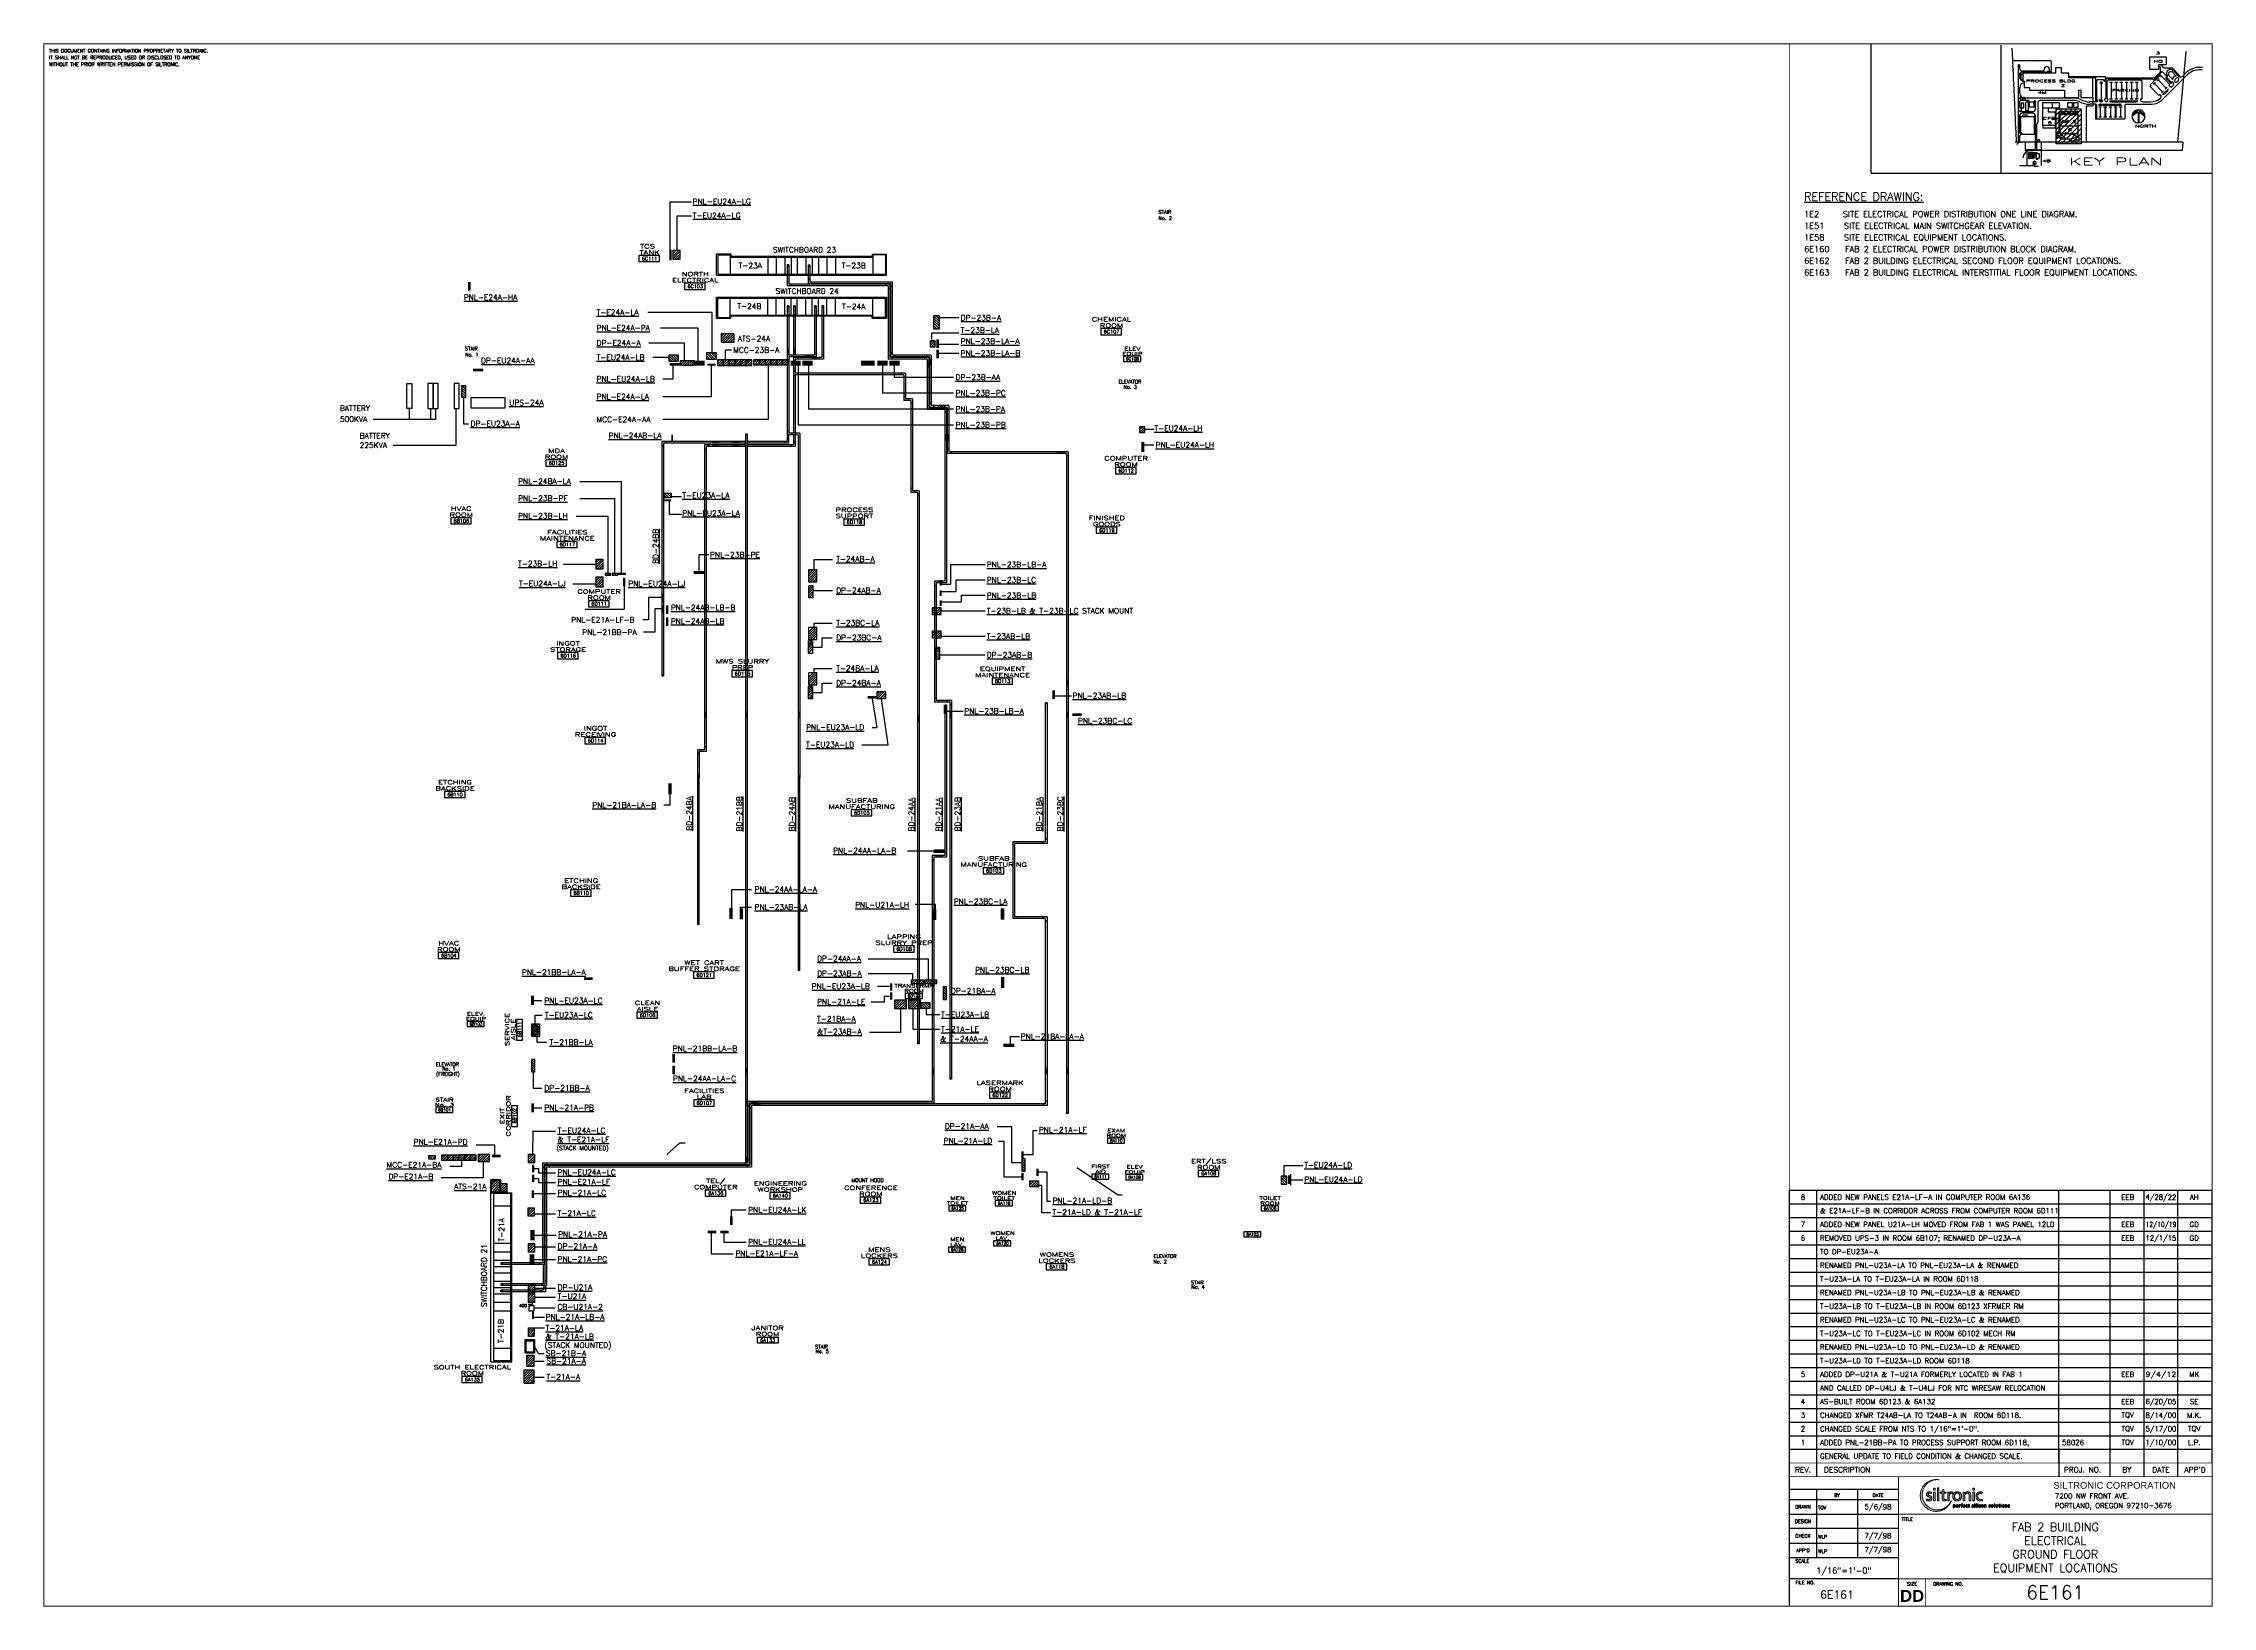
# Model space of a CAD drawing. Extents: x 4786 to 12422, y -518 to 4987.
import ezdxf
from ezdxf.enums import TextEntityAlignment as Align

# ---------------------------------------------------------------- set-up
doc = ezdxf.new("R2010")
doc.units = 0
doc.header["$LTSCALE"] = 192
doc.header["$MEASUREMENT"] = 0
doc.linetypes.add('DASHED', pattern=[0.75, 0.5, -0.25])
doc.linetypes.add('SD', pattern=[0.25, 0.187, -0.063])
doc.layers.get('0').update_dxf_attribs({"color": 8, "linetype": 'CONTINUOUS'})
for name, color, linetype in [('00000-BORDER', 8, 'CONTINUOUS'), ('00000-RMNAME', 7, 'CONTINUOUS'), ('00300-TEXT-X', 7, 'CONTINUOUS'), ('00300-TXT', 7, 'CONTINUOUS'), ('ELEQUIP', 1, 'CONTINUOUS'), ('ELPAD', 1, 'CONTINUOUS'), ('ELRACE', 3, 'CONTINUOUS'), ('KEY3', 8, 'CONTINUOUS'), ('TEXT', 7, 'CONTINUOUS'), ('TTL', 7, 'CONTINUOUS'), ('TTL-LINE', 7, 'CONTINUOUS'), ('TTL-TEXT', 7, 'CONTINUOUS')]:
    doc.layers.add(name, color=color, linetype=linetype)
doc.styles.add('B', font='arialbd.ttf')
doc.styles.add('LOGO', font='arial.ttf')
doc.styles.get("Standard").update_dxf_attribs({"font": 'simplex.shx'})
doc.styles.add('STDTEXT', font='SIMPLEX.shx', dxfattribs={"height": 21.0048})
doc.styles.add('SUBTITLE', font='simplex', dxfattribs={"height": 36})
doc.styles.add('TITLE', font='SIMPLEX.SHX')

# ---------------------------------------------------------------- blocks, each defined once
blk = doc.blocks.new('*X1')
at = {"color": 0}
for p, q in [((36.893, 27.082), (37.271, 27.46)), ((36.893, 27.171), (37.183, 27.46)), ((36.893, 27.259), (37.095, 27.46)), ((36.893, 27.347), (37.006, 27.46)), ((36.893, 27.436), (36.918, 27.46)), ((36.893, 26.994), (37.349, 27.449)), ((36.893, 26.905), (37.349, 27.361)), ((36.896, 26.819), (37.349, 27.273)), ((36.984, 26.819), (37.349, 27.184)), ((37.072, 26.819), (37.349, 27.096)), ((37.161, 26.819), (37.349, 27.007)), ((37.249, 26.819), (37.349, 26.919)), ((37.338, 26.819), (37.349, 26.831))]:
    blk.add_line(p, q, dxfattribs=at)
blk = doc.blocks.new('KEY3')
at = {"layer": '00000-BORDER', "color": 4}
for p, q in [((33.5, 26.281), (33.5, 28.656)), ((35.875, 28.625), (35.875, 26.281)), ((33.5, 26.281), (39.75, 26.281))]:
    blk.add_line(p, q, dxfattribs=at)
at = {"layer": '00000-BORDER', "color": 6}
for p, q in [((36.096, 28.349), (36.086, 28.569)), ((36.099, 28.284), (36.097, 28.328)), ((36.103, 28.194), (36.1, 28.263)), ((36.164, 28.339), (36.104, 28.339)), ((36.254, 28.339), (36.181, 28.339)), ((36.222, 28.266), (36.195, 28.266)), ((36.195, 28.266), (36.195, 26.835)), ((36.222, 28.266), (36.222, 28.196)), ((36.343, 28.339), (36.27, 28.339)), ((36.433, 28.339), (36.36, 28.339)), ((36.522, 28.339), (36.449, 28.339)), ((36.611, 28.339), (36.538, 28.339)), ((36.701, 28.339), (36.628, 28.339)), ((36.79, 28.339), (36.717, 28.339)), ((36.799, 28.328), (36.799, 28.258)), ((36.799, 28.238), (36.799, 28.169)), ((38.803, 28.215), (38.776, 28.244)), ((38.823, 28.273), (38.823, 28.26)), ((38.867, 28.212), (38.823, 28.26)), ((39.122, 26.846), (39.277, 28.513)), ((36.107, 28.105), (36.104, 28.174)), ((36.111, 28.015), (36.108, 28.084)), ((36.116, 27.926), (36.112, 27.995)), ((36.12, 27.84), (36.117, 27.905)), ((36.222, 28.088), (36.222, 28.055)), ((36.222, 27.847), (36.222, 27.745)), ((36.649, 28.151), (36.267, 28.151)), ((36.694, 28.133), (36.267, 28.133)), ((36.672, 28.189), (36.672, 28.173)), ((36.694, 28.133), (36.694, 28.115)), ((36.752, 28.142), (36.721, 28.142)), ((36.721, 28.142), (36.721, 28.128)), ((36.752, 28.128), (36.721, 28.128)), ((36.752, 28.142), (36.752, 28.128)), ((36.765, 28.189), (36.765, 28.115)), ((36.783, 28.144), (36.765, 28.144)), ((36.783, 28.122), (36.765, 28.122)), ((36.783, 28.144), (36.783, 28.122)), ((36.799, 28.148), (36.799, 28.115)), ((37.121, 28.055), (37.789, 28.055)), ((37.174, 28.033), (37.174, 28.027)), ((37.174, 28.033), (37.614, 28.033)), ((37.614, 28.033), (37.614, 27.589)), ((37.631, 27.969), (37.631, 27.589)), ((37.752, 27.992), (37.653, 27.992)), ((37.716, 27.922), (37.694, 27.935)), ((37.716, 27.934), (37.736, 27.92)), ((37.716, 27.934), (37.716, 27.606)), ((37.801, 27.973), (37.774, 27.961)), ((37.774, 27.969), (37.774, 27.961)), ((37.789, 28.055), (37.789, 28.027)), ((37.789, 28.027), (38.667, 28.027)), ((37.801, 27.973), (37.801, 27.656)), ((37.819, 27.978), (37.846, 27.978)), ((37.819, 27.978), (37.819, 27.642)), ((37.846, 27.991), (37.846, 27.978)), ((37.846, 27.991), (38.436, 27.991)), ((37.855, 28.009), (37.855, 27.991)), ((37.868, 28.009), (37.953, 28.009)), ((37.868, 28.009), (37.868, 27.991)), ((37.872, 27.951), (37.926, 27.951)), ((37.899, 27.951), (37.899, 27.642)), ((37.953, 28.009), (37.953, 27.991)), ((37.966, 28.009), (38.051, 28.009)), ((37.966, 28.009), (37.966, 27.991)), ((37.966, 27.951), (38.02, 27.951)), ((37.993, 27.951), (37.993, 27.642)), ((38.051, 28.009), (38.051, 27.991)), ((38.06, 27.951), (38.114, 27.951)), ((38.065, 28.009), (38.151, 28.009)), ((38.065, 28.009), (38.065, 27.991)), ((38.087, 27.951), (38.087, 27.642)), ((38.151, 28.009), (38.151, 27.991)), ((38.154, 27.951), (38.208, 27.951)), ((38.164, 28.009), (38.249, 28.009)), ((38.164, 28.009), (38.164, 27.991)), ((38.181, 27.951), (38.181, 27.642)), ((38.248, 27.951), (38.302, 27.951)), ((38.249, 28.009), (38.249, 27.991)), ((38.262, 28.009), (38.347, 28.009)), ((38.262, 28.009), (38.262, 27.991)), ((38.275, 27.951), (38.275, 27.642)), ((38.342, 27.951), (38.396, 27.951)), ((38.347, 28.009), (38.347, 27.991)), ((38.361, 28.009), (38.659, 28.009)), ((38.361, 28.009), (38.361, 27.991)), ((38.369, 27.951), (38.369, 27.642)), ((38.436, 27.991), (38.436, 27.978)), ((38.436, 27.978), (38.463, 27.978)), ((38.463, 27.978), (38.463, 27.642)), ((38.606, 27.878), (38.776, 27.706)), ((38.626, 27.897), (38.607, 27.878)), ((38.778, 28.06), (38.619, 27.903)), ((38.619, 27.903), (38.626, 27.897)), ((38.659, 28.009), (38.693, 27.975)), ((38.711, 27.943), (38.673, 27.906)), ((38.75, 28.057), (38.69, 27.997)), ((38.69, 27.997), (38.702, 27.985)), ((38.692, 27.925), (38.843, 27.772)), ((38.803, 28.134), (38.714, 28.046)), ((38.778, 28.009), (38.74, 27.972)), ((38.75, 28.057), (38.763, 28.044)), ((38.759, 27.991), (38.91, 27.838)), ((38.836, 28.142), (38.76, 28.067)), ((38.76, 28.067), (38.772, 28.054)), ((38.778, 28.06), (38.785, 28.054)), ((38.807, 28.076), (38.785, 28.054)), ((38.803, 28.134), (38.803, 28.215)), ((38.807, 28.076), (38.976, 27.904)), ((38.83, 27.621), (39.314, 28.099)), ((38.836, 28.142), (38.909, 28.068)), ((38.867, 28.212), (39.016, 28.212)), ((38.89, 27.819), (38.929, 27.856)), ((38.909, 28.068), (38.903, 28.023)), ((38.903, 28.023), (38.999, 27.926)), ((38.926, 28.066), (38.922, 28.029)), ((38.922, 28.029), (39.011, 27.938)), ((38.957, 27.885), (38.976, 27.904)), ((38.957, 27.885), (38.967, 27.875)), ((38.96, 28.067), (39.024, 28.002)), ((38.999, 27.926), (39.011, 27.938)), ((39.011, 27.938), (39.016, 27.962)), ((39.016, 28.212), (39.16, 28.066)), ((39.016, 27.962), (39.036, 27.941)), ((39.023, 27.874), (39.035, 27.886)), ((39.024, 28.13), (39.088, 28.064)), ((39.046, 28.152), (39.142, 28.054)), ((39.069, 27.995), (39.094, 28.02)), ((39.106, 27.956), (39.132, 27.982)), ((39.16, 28.066), (39.145, 28.052)), ((39.205, 28.054), (39.284, 28.132)), ((36.124, 27.75), (36.121, 27.819)), ((36.128, 27.661), (36.125, 27.729)), ((36.132, 27.571), (36.129, 27.64)), ((36.136, 27.482), (36.133, 27.551)), ((36.14, 27.392), (36.137, 27.461)), ((36.222, 27.589), (36.222, 27.49)), ((36.253, 27.477), (36.236, 27.477)), ((36.383, 27.611), (36.244, 27.611)), ((36.253, 27.477), (36.253, 27.423)), ((37.205, 27.656), (36.312, 27.656)), ((36.397, 27.598), (36.397, 27.584)), ((36.486, 27.6), (36.486, 27.584)), ((36.508, 27.6), (36.508, 27.45)), ((36.553, 27.566), (36.553, 27.208)), ((37.205, 27.611), (36.598, 27.611)), ((37.443, 27.517), (37.501, 27.517)), ((37.443, 27.517), (37.443, 27.497)), ((37.443, 27.476), (37.443, 27.408)), ((37.631, 27.589), (37.507, 27.589)), ((37.617, 27.543), (37.508, 27.543)), ((37.514, 27.517), (37.561, 27.517)), ((37.561, 27.669), (37.561, 27.585)), ((37.561, 27.568), (37.561, 27.517)), ((37.613, 27.543), (37.613, 27.275)), ((37.631, 27.607), (37.658, 27.622)), ((37.631, 27.53), (37.631, 27.275)), ((37.658, 27.622), (37.658, 27.615)), ((37.671, 27.533), (37.671, 27.53)), ((37.671, 27.499), (37.725, 27.499)), ((37.675, 27.537), (37.691, 27.542)), ((37.676, 27.525), (38.082, 27.525)), ((37.716, 27.606), (37.689, 27.622)), ((37.689, 27.622), (37.689, 27.611)), ((37.698, 27.499), (37.698, 27.311)), ((37.703, 27.543), (38.055, 27.543)), ((37.729, 27.589), (37.711, 27.589)), ((37.716, 27.639), (37.743, 27.612)), ((37.743, 27.612), (37.743, 27.602)), ((37.761, 27.499), (37.823, 27.499)), ((37.782, 27.642), (37.801, 27.656)), ((37.782, 27.616), (37.782, 27.642)), ((37.787, 27.494), (37.787, 27.315)), ((37.796, 27.494), (37.796, 27.315)), ((37.819, 27.642), (37.837, 27.642)), ((37.837, 27.616), (37.837, 27.642)), ((37.859, 27.499), (37.913, 27.499)), ((37.872, 27.642), (37.926, 27.642)), ((37.876, 27.599), (37.876, 27.602)), ((37.88, 27.595), (37.896, 27.59)), ((37.881, 27.606), (38.377, 27.606)), ((37.886, 27.499), (37.886, 27.311)), ((37.908, 27.589), (38.349, 27.589)), ((37.948, 27.499), (38.011, 27.499)), ((37.966, 27.642), (38.02, 27.642)), ((37.975, 27.494), (37.975, 27.315)), ((37.984, 27.494), (37.984, 27.315)), ((38.047, 27.499), (38.1, 27.499)), ((38.06, 27.642), (38.114, 27.642)), ((38.083, 27.537), (38.067, 27.542)), ((38.074, 27.499), (38.074, 27.311)), ((38.087, 27.533), (38.087, 27.53)), ((38.15, 27.521), (38.15, 27.275)), ((38.154, 27.642), (38.208, 27.642)), ((38.172, 27.543), (38.641, 27.543)), ((38.248, 27.642), (38.302, 27.642)), ((38.342, 27.642), (38.396, 27.642)), ((38.378, 27.595), (38.361, 27.59)), ((38.381, 27.599), (38.381, 27.602)), ((38.436, 27.642), (38.436, 27.63)), ((38.436, 27.642), (38.463, 27.642)), ((38.478, 27.588), (38.623, 27.588)), ((38.776, 27.706), (38.795, 27.724)), ((38.795, 27.724), (38.808, 27.711)), ((38.824, 27.753), (38.862, 27.79)), ((38.848, 27.729), (38.937, 27.817)), ((38.85, 27.721), (38.848, 27.723)), ((38.855, 27.72), (38.871, 27.729)), ((38.88, 27.736), (38.93, 27.785)), ((38.947, 27.809), (38.938, 27.794)), ((38.946, 27.815), (38.944, 27.817)), ((36.144, 27.303), (36.141, 27.372)), ((36.148, 27.213), (36.145, 27.282)), ((36.153, 27.124), (36.149, 27.193)), ((36.157, 27.035), (36.154, 27.103)), ((36.222, 27.334), (36.222, 27.019)), ((36.253, 27.423), (36.231, 27.423)), ((36.464, 27.405), (36.231, 27.405)), ((36.464, 27.379), (36.267, 27.379)), ((36.508, 27.334), (36.508, 26.73)), ((36.531, 27.17), (36.531, 26.73)), ((36.945, 27.039), (36.945, 27.379)), ((36.945, 27.379), (37.288, 27.379)), ((37.288, 27.36), (37.288, 27.378)), ((37.443, 27.387), (37.443, 27.318)), ((37.443, 27.298), (37.443, 27.229)), ((37.443, 27.208), (37.443, 27.139)), ((37.443, 27.119), (37.443, 27.05)), ((37.613, 27.275), (38.15, 27.275)), ((37.671, 27.311), (37.725, 27.311)), ((37.761, 27.311), (37.823, 27.311)), ((37.859, 27.311), (37.913, 27.311)), ((37.948, 27.311), (38.011, 27.311)), ((38.047, 27.311), (38.1, 27.311)), ((36.158, 26.846), (36.142, 26.846)), ((36.161, 26.945), (36.158, 27.014)), ((36.165, 26.857), (36.162, 26.924)), ((36.228, 26.846), (36.175, 26.846)), ((36.222, 26.961), (36.222, 26.862)), ((36.269, 27.018), (36.229, 26.977)), ((36.251, 27.038), (36.23, 27.016)), ((36.318, 26.846), (36.245, 26.846)), ((36.325, 26.836), (36.325, 26.781)), ((36.325, 26.76), (36.325, 26.694)), ((36.325, 26.694), (36.354, 26.694)), ((36.606, 26.846), (36.334, 26.846)), ((36.486, 26.708), (36.334, 26.708)), ((36.354, 26.694), (36.354, 26.691)), ((36.354, 26.671), (36.354, 26.602)), ((36.385, 26.65), (36.385, 26.556)), ((36.392, 26.649), (36.392, 26.626)), ((36.461, 26.659), (36.394, 26.659)), ((36.459, 26.653), (36.397, 26.653)), ((39.2, 26.694), (36.414, 26.694)), ((36.464, 26.649), (36.464, 26.626)), ((36.47, 26.65), (36.47, 26.556)), ((36.473, 26.659), (36.473, 26.643)), ((36.473, 26.659), (36.54, 26.659)), ((36.488, 26.659), (36.488, 26.641)), ((36.54, 26.659), (36.54, 26.641)), ((36.553, 26.708), (36.593, 26.708)), ((36.558, 26.889), (36.558, 26.853)), ((36.584, 26.889), (36.558, 26.889)), ((36.584, 26.853), (36.558, 26.853)), ((36.584, 26.889), (36.584, 26.853)), ((36.616, 26.837), (36.616, 26.767)), ((36.616, 26.747), (36.616, 26.678)), ((36.616, 26.657), (36.616, 26.589)), ((36.696, 26.846), (36.623, 26.846)), ((36.785, 26.846), (36.712, 26.846)), ((36.875, 26.846), (36.802, 26.846)), ((36.964, 26.846), (36.891, 26.846)), ((36.908, 26.926), (36.908, 27.039)), ((36.908, 27.039), (36.945, 27.039)), ((36.979, 26.926), (36.908, 26.926)), ((36.979, 27.002), (36.979, 26.926)), ((37.054, 26.846), (36.981, 26.846)), ((37.143, 26.846), (37.07, 26.846)), ((37.233, 26.846), (37.16, 26.846)), ((37.322, 26.846), (37.249, 26.846)), ((37.411, 26.846), (37.338, 26.846)), ((39.214, 26.846), (37.428, 26.846)), ((37.443, 27.029), (37.443, 26.96)), ((37.443, 26.94), (37.443, 26.871)), ((37.443, 26.85), (37.443, 26.846)), ((39.214, 26.846), (39.2, 26.694)), ((36.299, 26.413), (36.232, 26.413)), ((36.388, 26.413), (36.315, 26.413)), ((36.354, 26.581), (36.354, 26.512)), ((36.354, 26.492), (36.354, 26.423)), ((36.392, 26.614), (36.392, 26.592)), ((36.392, 26.579), (36.392, 26.557)), ((36.461, 26.547), (36.394, 26.547)), ((36.459, 26.622), (36.397, 26.622)), ((36.459, 26.618), (36.397, 26.618)), ((36.459, 26.587), (36.397, 26.587)), ((36.459, 26.584), (36.397, 26.584)), ((36.459, 26.552), (36.397, 26.552)), ((36.478, 26.413), (36.405, 26.413)), ((36.464, 26.614), (36.464, 26.592)), ((36.464, 26.579), (36.464, 26.557)), ((36.465, 26.438), (36.522, 26.496)), ((36.465, 26.438), (36.469, 26.435)), ((36.469, 26.435), (36.526, 26.493)), ((36.473, 26.643), (36.488, 26.643)), ((36.565, 26.399), (36.492, 26.399)), ((36.522, 26.496), (36.526, 26.493)), ((36.616, 26.568), (36.616, 26.499)), ((36.616, 26.478), (36.616, 26.423))]:
    blk.add_line(p, q, dxfattribs=at)
at = {"layer": '00000-BORDER', "color": 2, "linetype": 'Continuous'}
for p, q in [((38.402, 27.442), (38.283, 27.351)), ((38.402, 27.442), (38.52, 27.351)), ((38.395, 27.407), (38.279, 27.319)), ((38.395, 27.407), (38.395, 27.2)), ((38.408, 27.407), (38.408, 27.2)), ((38.408, 27.407), (38.524, 27.319))]:
    blk.add_line(p, q, dxfattribs=at)
at = {"layer": '00000-BORDER'}
for p, q in [((38.733, 27.75), (38.733, 27.75)), ((36.646, 27.151), (36.646, 27.107)), ((36.876, 27.107), (36.646, 27.107)), ((36.876, 27.151), (36.876, 27.107))]:
    blk.add_line(p, q, dxfattribs=at)
at = {"layer": '00000-BORDER', "color": 5}
for p, q in [((36.946, 27.359), (37.036, 27.373)), ((37.017, 27.36), (36.964, 27.345)), ((37.072, 27.345), (37.02, 27.36)), ((37.036, 27.373), (37.108, 27.36)), ((37.124, 27.36), (37.072, 27.345)), ((37.108, 27.36), (37.179, 27.373)), ((37.127, 27.36), (37.179, 27.345)), ((37.179, 27.373), (37.287, 27.36)), ((37.23, 27.36), (37.179, 27.345)), ((37.234, 27.36), (37.287, 27.345)), ((36.944, 27.039), (36.914, 26.983)), ((36.914, 26.983), (36.979, 26.927)), ((37.017, 27.003), (36.964, 27.018)), ((37.072, 27.018), (37.02, 27.003)), ((37.124, 27.003), (37.072, 27.018)), ((37.127, 27.003), (37.179, 27.018)), ((37.23, 27.003), (37.179, 27.018)), ((37.234, 27.003), (37.287, 27.018))]:
    blk.add_line(p, q, dxfattribs=at)
at = {"layer": '00000-BORDER', "color": 8}
for p, q in [((36.963, 27.417), (36.992, 27.417)), ((36.963, 27.379), (36.963, 27.417)), ((36.963, 27.416), (36.992, 27.416)), ((36.964, 27.379), (36.964, 27.417)), ((36.991, 27.417), (36.991, 27.379)), ((36.992, 27.417), (36.992, 27.379)), ((37.018, 27.417), (37.019, 27.417)), ((37.019, 27.417), (37.018, 27.417)), ((37.018, 27.417), (37.018, 27.379)), ((37.019, 27.417), (37.019, 27.379)), ((37.045, 27.417), (37.045, 27.379)), ((37.045, 27.417), (37.099, 27.417)), ((37.046, 27.417), (37.046, 27.379)), ((37.046, 27.416), (37.099, 27.416)), ((37.098, 27.417), (37.098, 27.379)), ((37.099, 27.417), (37.099, 27.379)), ((37.125, 27.417), (37.125, 27.379)), ((37.126, 27.417), (37.125, 27.417)), ((37.125, 27.417), (37.126, 27.417)), ((37.126, 27.417), (37.126, 27.379)), ((37.152, 27.417), (37.205, 27.417)), ((37.152, 27.417), (37.152, 27.379)), ((37.152, 27.416), (37.205, 27.416)), ((37.153, 27.417), (37.153, 27.379)), ((37.204, 27.417), (37.204, 27.379)), ((37.205, 27.417), (37.205, 27.379)), ((37.232, 27.417), (37.232, 27.379)), ((37.232, 27.417), (37.232, 27.379)), ((37.232, 27.417), (37.232, 27.417)), ((37.232, 27.417), (37.232, 27.417)), ((37.259, 27.417), (37.288, 27.417)), ((37.259, 27.417), (37.259, 27.379)), ((37.259, 27.416), (37.287, 27.416)), ((37.26, 27.417), (37.26, 27.379)), ((37.287, 27.378), (37.287, 27.417)), ((37.288, 27.417), (37.288, 27.378)), ((36.964, 26.926), (36.964, 26.906)), ((37.163, 26.906), (36.964, 26.906)), ((36.979, 27.002), (37.068, 26.911)), ((37.18, 27.002), (37.076, 26.911)), ((37.233, 26.864), (37.162, 26.864)), ((37.288, 26.945), (37.163, 26.906)), ((37.163, 26.906), (37.163, 26.865)), ((37.18, 27.002), (37.288, 26.945)), ((37.232, 26.891), (37.305, 26.891)), ((37.233, 26.89), (37.233, 26.864)), ((37.288, 27.002), (37.288, 26.945)), ((37.288, 26.945), (37.305, 26.945)), ((37.305, 26.945), (37.305, 26.891))]:
    blk.add_line(p, q, dxfattribs=at)
at = {"layer": '00000-BORDER', "color": 2}
for p, q in [((36.963, 27.36), (37.288, 27.36)), ((36.963, 27.145), (37.285, 27.145)), ((36.964, 27.002), (36.964, 27.36)), ((36.964, 27.076), (36.964, 27.108)), ((37.288, 27.36), (37.288, 27.002)), ((37.288, 27.002), (36.964, 27.002))]:
    blk.add_line(p, q, dxfattribs=at)
at = {"layer": '00000-BORDER', "color": 1}
for p, q in [((37.017, 27.36), (37.017, 27.36)), ((37.02, 27.36), (37.02, 27.36)), ((37.124, 27.36), (37.124, 27.36)), ((37.127, 27.36), (37.127, 27.36)), ((37.23, 27.36), (37.23, 27.36)), ((37.234, 27.36), (37.234, 27.36))]:
    blk.add_line(p, q, dxfattribs=at)
at = {"layer": '00000-BORDER', "color": 3}
for p, q in [((36.488, 26.641), (36.582, 26.641)), ((36.522, 26.641), (36.522, 26.538)), ((36.522, 26.552), (36.582, 26.552)), ((36.522, 26.538), (36.553, 26.538)), ((36.553, 26.552), (36.553, 26.538)), ((36.582, 26.641), (36.582, 26.552))]:
    blk.add_line(p, q, dxfattribs=at)
at = {"layer": '00000-BORDER', "color": 3, "linetype": 'Continuous'}
for points in [[(38.776, 28.273), (38.914, 28.273), (38.914, 28.407), (38.601, 28.407), (38.601, 28.184), (38.776, 28.184)], [(37.561, 28.027), (37.121, 28.027), (37.121, 28.115), (36.992, 28.115), (36.992, 28.214), (36.88, 28.214), (36.88, 28.115), (36.28, 28.115), (36.28, 27.964), (36.303, 27.964), (36.303, 27.848), (36.401, 27.848), (36.401, 27.803), (37.047, 27.803), (37.047, 27.67), (37.308, 27.67), (37.308, 27.803), (37.345, 27.803), (37.345, 27.669), (37.561, 27.669)], [(36.298, 27.566), (36.253, 27.566), (36.253, 27.477), (36.298, 27.477)], [(36.383, 27.428), (36.383, 27.584), (36.327, 27.584), (36.327, 27.428)], [(36.486, 27.495), (36.486, 27.584), (36.397, 27.584), (36.397, 27.495)], [(37.186, 27.481), (37.108, 27.481), (37.108, 27.574), (37.186, 27.574)], [(37.292, 27.481), (37.216, 27.481), (37.216, 27.574), (37.292, 27.574)]]:
    blk.add_lwpolyline(points, close=True, dxfattribs=at)
at = {"layer": '00000-BORDER', "color": 3}
blk.add_lwpolyline([(36.28, 28.093), (36.241, 28.093), (36.241, 27.999), (36.28, 27.999)], dxfattribs=at)
at = {"layer": '00000-BORDER', "color": 3, "linetype": 'Continuous', "flags": 128}
blk.add_lwpolyline([(36.647, 27.574), (36.944, 27.574), (36.944, 27.474), (36.747, 27.474), (36.747, 27.406), (36.876, 27.406), (36.876, 27.151), (36.646, 27.151)], close=True, dxfattribs=at)
at = {"layer": '00000-BORDER', "flags": 128}
for points in [[(36.747, 27.474), (36.647, 27.474)], [(36.819, 27.574), (36.819, 27.474)]]:
    blk.add_lwpolyline(points, dxfattribs=at)
at = {"layer": '00000-BORDER', "color": 1}
blk.add_lwpolyline([(36.893, 27.46), (37.349, 27.46), (37.349, 26.819), (36.893, 26.819)], close=True, dxfattribs=at)
at = {"layer": '00000-BORDER', "color": 3}
blk.add_lwpolyline([(36.495, 26.996), (36.495, 27.314), (36.236, 27.314), (36.236, 26.996)], close=True, dxfattribs=at)
at = {"layer": '00000-BORDER', "color": 6}
blk.add_lwpolyline([(36.365, 27.318), (36.365, 27.341), (36.276, 27.341), (36.276, 27.318)], close=True, dxfattribs=at)
at = {"layer": '00000-BORDER', "color": 8}
blk.add_lwpolyline([(37.001, 27.417), (37.01, 27.417), (37.01, 27.39), (37.001, 27.39), (37.001, 27.417)], dxfattribs=at)
at = {"layer": '00000-BORDER', "color": 8, "linetype": 'SD'}
for points in [[(37.028, 27.417), (37.036, 27.417), (37.036, 27.39), (37.028, 27.39), (37.028, 27.417)], [(37.108, 27.417), (37.116, 27.417), (37.116, 27.39), (37.108, 27.39), (37.108, 27.417)], [(37.134, 27.417), (37.143, 27.417), (37.143, 27.39), (37.134, 27.39), (37.134, 27.417)], [(37.214, 27.417), (37.223, 27.417), (37.223, 27.39), (37.214, 27.39), (37.214, 27.417)], [(37.241, 27.417), (37.25, 27.417), (37.25, 27.39), (37.241, 27.39), (37.241, 27.417)]]:
    blk.add_lwpolyline(points, dxfattribs=at)
at = {"layer": '00000-BORDER', "color": 6}
for centre, radius in [((36.447, 26.637), 0.0144), ((36.497, 26.65), 0.00792), ((36.447, 26.603), 0.0144), ((36.447, 26.568), 0.0144), ((36.497, 26.626), 0.00792), ((36.497, 26.605), 0.00717), ((36.497, 26.583), 0.0059), ((36.497, 26.558), 0.00425)]:
    blk.add_circle(centre, radius, dxfattribs=at)
for centre, radius, start, end in [((36.267, 28.196), 0.0447, 180, 270), ((36.267, 28.088), 0.0447, 90, 180), ((36.311, 28.048), 0.0894, 175.9205, 249.6676), ((36.312, 27.847), 0.0894, 95.7392, 180), ((36.649, 28.173), 0.0224, 270, 360), ((36.719, 28.189), 0.047, 0, 180), ((37.653, 27.969), 0.0224, 90, 180), ((37.716, 27.928), 0.0224, 337.1125, 163.6025), ((37.752, 27.969), 0.0224, 360, 90), ((37.845, 27.895), 0.114, 85.358, 130.9681), ((38.667, 28.094), 0.0671, 270, 314.652), ((38.986, 28.109), 0.0736, 35.7028, 215.7028), ((38.992, 28.098), 0.0447, 44.5546, 224.5545), ((38.995, 27.902), 0.0394, 224.6241, 314.6241), ((39.028, 28.005), 0.00447, 224.5545, 9.1231), ((39.076, 28.012), 0.0447, 79.3139, 189.1231), ((39.007, 27.914), 0.0394, 314.4849, 44.4849), ((39.088, 27.976), 0.0268, 134.5545, 314.5545), ((39.085, 28.061), 0.00447, 259.3139, 44.5545), ((39.113, 28.001), 0.0268, 314.5545, 134.5545), ((39.174, 28.086), 0.0447, 224.5545, 314.6241), ((39.519, 27.862), 0.358, 80.6683, 131.0771), ((39.519, 27.862), 0.313, 79.3206, 130.8321), ((36.312, 27.745), 0.0894, 180, 270), ((36.244, 27.589), 0.0224, 90, 180), ((36.236, 27.49), 0.0134, 180, 270), ((36.383, 27.598), 0.0134, 0, 90), ((36.464, 27.45), 0.0447, 270, 0), ((36.497, 27.6), 0.0112, 0, 180), ((36.598, 27.566), 0.0447, 90, 180), ((37.208, 27.298), 0.358, 68.2591, 90.4062), ((37.208, 27.298), 0.313, 68.2591, 90.4062), ((37.508, 27.946), 0.403, 242.0641, 270), ((37.508, 27.946), 0.358, 242.0641, 270), ((37.617, 27.53), 0.0134, 0, 90), ((37.631, 27.615), 0.0268, 270, 0), ((37.676, 27.533), 0.00447, 105.1692, 180), ((37.676, 27.53), 0.00447, 180, 270), ((37.711, 27.611), 0.0224, 180, 270), ((37.703, 27.499), 0.0447, 90, 105.1692), ((37.729, 27.602), 0.0134, 270, 0), ((37.809, 27.616), 0.0273, 180, 0), ((37.792, 27.494), 0.00447, 0, 180), ((37.881, 27.602), 0.00447, 90, 180), ((37.881, 27.599), 0.00447, 180, 254.8308), ((37.908, 27.633), 0.0447, 254.8308, 270), ((37.98, 27.494), 0.00447, 0, 180), ((38.055, 27.499), 0.0447, 74.8308, 90), ((38.082, 27.53), 0.00447, 270, 0), ((38.082, 27.533), 0.00447, 0, 74.8308), ((38.172, 27.521), 0.0224, 90, 180), ((38.349, 27.633), 0.0447, 270, 285.1692), ((38.377, 27.602), 0.00447, 0, 90), ((38.377, 27.599), 0.00447, 285.1692, 360), ((38.478, 27.63), 0.042, 180, 270), ((38.623, 27.856), 0.268, 270, 311.9606), ((38.641, 27.812), 0.268, 270, 314.6241), ((38.774, 27.687), 0.042, 313.4594, 35.4242), ((38.851, 27.726), 0.00447, 134.3412, 224.3412), ((38.853, 27.724), 0.00447, 224.3412, 299.1719), ((38.849, 27.768), 0.0447, 299.1719, 314.3412), ((38.899, 27.817), 0.0447, 314.3412, 329.5104), ((38.941, 27.814), 0.00447, 44.3412, 134.3412), ((38.943, 27.811), 0.00447, 329.5104, 44.3412), ((36.231, 27.414), 0.00894, 90, 270), ((36.267, 27.334), 0.0447, 90, 180), ((36.464, 27.334), 0.0447, 0, 90), ((36.553, 27.17), 0.0223, 125.6074, 180), ((36.531, 27.208), 0.0223, 294.9365, 0), ((37.792, 27.315), 0.00447, 180, 0), ((37.98, 27.315), 0.00447, 180, 0), ((36.173, 26.835), 0.0224, 270, 0), ((36.227, 27.019), 0.00447, 180, 315.4251), ((36.244, 26.961), 0.0224, 135.4251, 180), ((36.244, 26.862), 0.0224, 180, 270), ((36.416, 26.56), 0.134, 90, 180), ((36.394, 26.65), 0.00894, 90, 180), ((36.397, 26.649), 0.00447, 90, 180), ((36.459, 26.649), 0.00447, 0, 90), ((36.461, 26.65), 0.00894, 0, 90), ((36.486, 26.73), 0.0224, 270, 0), ((36.553, 26.73), 0.0224, 180, 270), ((36.593, 26.685), 0.0224, 0, 90), ((36.394, 26.556), 0.00894, 180, 270), ((36.397, 26.626), 0.00447, 180, 270), ((36.397, 26.614), 0.00447, 90, 180), ((36.397, 26.592), 0.00447, 180, 270), ((36.397, 26.579), 0.00447, 90, 180), ((36.397, 26.557), 0.00447, 180, 270), ((36.459, 26.626), 0.00447, 270, 0), ((36.459, 26.614), 0.00447, 0, 90), ((36.459, 26.592), 0.00447, 270, 0), ((36.459, 26.579), 0.00447, 0, 90), ((36.459, 26.557), 0.00447, 270, 0), ((36.461, 26.556), 0.00894, 270, 0), ((36.495, 26.465), 0.0324, 50.1176, 220.627), ((36.495, 26.465), 0.0324, 230.1176, 40.627)]:
    blk.add_arc(centre, radius, start, end, dxfattribs=at)
at = {"layer": '00000-BORDER', "color": 1, "linetype": 'Continuous'}
for start, end in [(13.8914, 166.0181), (181.3953, 266.92), (272.9866, 358.5349)]:
    blk.add_arc((38.402, 27.322), 0.122, start, end, dxfattribs=at)
at = {"layer": '00000-BORDER', "color": 1}
blk.add_blockref('*X1', (0, 0), dxfattribs=at)
at = {"layer": '00000-BORDER', "color": 6}
for p in [(36.091, 28.333), (36.096, 28.268), (36.168, 28.333), (36.257, 28.333), (36.347, 28.333), (36.436, 28.333), (36.526, 28.333), (36.615, 28.333), (36.705, 28.333), (36.794, 28.333), (36.794, 28.243), (36.1, 28.178), (36.104, 28.089), (36.108, 28), (36.112, 27.91), (36.794, 28.153), (36.115, 27.824), (36.121, 27.734), (36.124, 27.645), (36.129, 27.555), (36.133, 27.466), (37.438, 27.481), (37.503, 27.511), (37.557, 27.571), (36.136, 27.377), (36.141, 27.287), (36.145, 27.198), (36.149, 27.108), (37.438, 27.392), (37.438, 27.302), (37.438, 27.213), (37.438, 27.123), (37.438, 27.034), (36.153, 27.019), (36.158, 26.929), (36.162, 26.841), (36.232, 26.841), (36.321, 26.841), (36.321, 26.765), (36.35, 26.675), (36.61, 26.841), (36.612, 26.752), (36.612, 26.662), (36.7, 26.841), (36.789, 26.841), (36.878, 26.841), (36.968, 26.841), (37.057, 26.841), (37.147, 26.841), (37.236, 26.841), (37.326, 26.841), (37.415, 26.841), (37.438, 26.945), (37.438, 26.855), (36.22, 26.407), (36.302, 26.407), (36.35, 26.586), (36.35, 26.497), (36.392, 26.407), (36.481, 26.407), (36.612, 26.573), (36.612, 26.483)]:
    blk.add_text('X', height=0.0116, dxfattribs=at).set_placement(p)
at = {"layer": '00000-BORDER', "color": 2, "style": 'TITLE', "width": 2}
for s, height, p in [('HQ', 0.0441, (38.678, 28.31)), ('3', 0.0441, (38.72, 28.459)), ('PROCESS BLDG', 0.04406, (36.34, 27.949)), ('2', 0.0441, (36.978, 27.864)), ('4A', 0.0441, (36.191, 27.63)), ('4M', 0.0441, (36.553, 27.736)), ('PARKING', 0.0441, (37.913, 27.779)), ('CFB', 0.0441, (36.648, 27.262)), ('5', 0.0441, (36.738, 27.18)), ('FAB 2', 0.0441, (36.914, 27.205)), ('6', 0.0441, (37.105, 27.056)), ('NORTH', 0.0441, (38.338, 27.12)), ('4B', 0.0441, (36.638, 26.483))]:
    blk.add_text(s, height=height, dxfattribs=at).set_placement(p)
at = {"layer": '00000-BORDER', "color": 3, "style": 'TITLE', "width": 2}
blk.add_text('KEY PLAN', height=0.1322, dxfattribs=at).set_placement((37.128, 26.426))
blk = doc.blocks.new('*X28')
at = {"color": 0}
for p, q in [((6471, 964.1), (6489.9, 983)), ((6471, 972.5), (6481.5, 983)), ((6471, 981), (6473, 983)), ((6471, 955.6), (6492, 976.6)), ((6476.9, 953), (6492, 968.1)), ((6485.4, 953), (6492, 959.6))]:
    blk.add_line(p, q, dxfattribs=at)
blk = doc.blocks.new('*X31')
at = {"color": 0}
for p, q in [((8269.4, 1201.1), (8280, 1211.7)), ((8269.4, 1209.6), (8271.5, 1211.7)), ((8276.5, 1199.7), (8288.5, 1211.7)), ((8285, 1199.7), (8297, 1211.7)), ((8293.4, 1199.7), (8305.4, 1211.7)), ((8301.9, 1199.7), (8313.4, 1211.2)), ((8310.4, 1199.7), (8313.4, 1202.7))]:
    blk.add_line(p, q, dxfattribs=at)
blk = doc.blocks.new('*X34')
at = {"color": 0}
for p, q in [((6364, 958.9), (6388.1, 983)), ((6364, 967.4), (6379.6, 983)), ((6364, 975.8), (6371.2, 983)), ((6364, 950.4), (6392, 978.4)), ((6364.1, 942), (6392, 969.9)), ((6372.6, 942), (6392, 961.4)), ((6381.1, 942), (6392, 952.9)), ((6389.6, 942), (6392, 944.4))]:
    blk.add_line(p, q, dxfattribs=at)
blk = doc.blocks.new('*X33')
at = {"color": 0}
for p, q in [((6248.6, 1013.2), (6263.9, 1028.5)), ((6248.6, 1021.6), (6255.4, 1028.5)), ((6252.4, 1008.5), (6268.6, 1024.7)), ((6260.9, 1008.5), (6268.6, 1016.2))]:
    blk.add_line(p, q, dxfattribs=at)
blk = doc.blocks.new('*X35')
at = {"color": 0}
for p, q in [((6149.7, 1160.5), (6157.1, 1167.9)), ((6155.5, 1157.9), (6165.5, 1167.9)), ((6164, 1157.9), (6173.7, 1167.5)), ((6172.5, 1157.9), (6173.7, 1159))]:
    blk.add_line(p, q, dxfattribs=at)
blk = doc.blocks.new('*X29')
at = {"color": 0}
for p, q in [((6316, 1055.1), (6334.9, 1074)), ((6316, 1063.6), (6326.4, 1074)), ((6316, 1072.1), (6317.9, 1074)), ((6318.4, 1049), (6343.4, 1074)), ((6326.8, 1049), (6351.8, 1074)), ((6335.3, 1049), (6356, 1069.7)), ((6343.8, 1049), (6356, 1061.2)), ((6352.3, 1049), (6356, 1052.7))]:
    blk.add_line(p, q, dxfattribs=at)
blk = doc.blocks.new('E1147')
at = {"color": 0, "const_width": 5.9904}
blk.add_lwpolyline([(-9.984, -2.9952), (9.984, -2.9952)], dxfattribs=at)
blk = doc.blocks.new('*X30')
at = {"color": 0}
for p, q in [((8242.5, 1242.1), (8266.5, 1266.2)), ((8242.5, 1250.6), (8258, 1266.2)), ((8242.5, 1259.1), (8249.6, 1266.2)), ((8245, 1236.2), (8275, 1266.2)), ((8253.5, 1236.2), (8283.5, 1266.2)), ((8262, 1236.2), (8284.5, 1258.7)), ((8270.5, 1236.2), (8284.5, 1250.2)), ((8279, 1236.2), (8284.5, 1241.7))]:
    blk.add_line(p, q, dxfattribs=at)
blk = doc.blocks.new('*X32')
at = {"color": 0}
for p, q in [((9292, 874.6), (9306.4, 889)), ((9292, 883.1), (9297.9, 889)), ((9294.9, 869), (9314.9, 889)), ((9303.4, 869), (9320, 885.6)), ((9311.9, 869), (9320, 877.1))]:
    blk.add_line(p, q, dxfattribs=at)
blk = doc.blocks.new('E1146')
at = {"color": 0}
blk.add_line((-12.9792, 0), (12.9792, 0), dxfattribs=at)
at = {"color": 0, "const_width": 5.9904}
blk.add_lwpolyline([(-9.984, -2.9952), (9.984, -2.9952)], dxfattribs=at)
blk = doc.blocks.new('*X22')
at = {"color": 0}
for p, q in [((7111, 3988.4), (7138.6, 4016)), ((7111, 3996.9), (7130.1, 4016)), ((7111, 4005.4), (7121.6, 4016)), ((7111, 4013.9), (7113.1, 4016)), ((7117.1, 3986), (7147.1, 4016)), ((7125.6, 3986), (7155.6, 4016)), ((7134, 3986), (7157, 4009)), ((7142.5, 3986), (7157, 4000.5)), ((7151, 3986), (7157, 3992))]:
    blk.add_line(p, q, dxfattribs=at)
blk = doc.blocks.new('*X21')
at = {"color": 0}
for p, q in [((7045, 4244.9), (7065.1, 4265)), ((7045, 4253.3), (7056.7, 4265)), ((7045, 4261.8), (7048.2, 4265)), ((7045, 4236.4), (7069, 4260.4)), ((7050.1, 4233), (7069, 4251.9)), ((7058.6, 4233), (7069, 4243.4)), ((7067.1, 4233), (7069, 4234.9))]:
    blk.add_line(p, q, dxfattribs=at)
blk = doc.blocks.new('*X18')
at = {"color": 0}
for p, q in [((6732.1, 3083.4), (6753.3, 3104.6)), ((6732.1, 3091.9), (6744.8, 3104.6)), ((6732.1, 3100.4), (6736.3, 3104.6)), ((6732.1, 3074.9), (6756.1, 3098.9)), ((6734.2, 3068.6), (6756.1, 3090.4)), ((6742.7, 3068.6), (6756.1, 3081.9)), ((6751.2, 3068.6), (6756.1, 3073.5))]:
    blk.add_line(p, q, dxfattribs=at)
blk = doc.blocks.new('*X14')
at = {"color": 0}
for p, q in [((6099, 3561.9), (6107.1, 3570)), ((6100.6, 3555), (6115.6, 3570)), ((6109.1, 3555), (6124.1, 3570)), ((6117.6, 3555), (6132.6, 3570)), ((6126, 3555), (6139, 3568)), ((6134.5, 3555), (6139, 3559.5))]:
    blk.add_line(p, q, dxfattribs=at)
blk = doc.blocks.new('*X26')
at = {"color": 0}
for p, q in [((6788.1, 3114), (6794.1, 3120)), ((6796.6, 3114), (6802.6, 3120)), ((6805.1, 3114), (6808, 3116.9))]:
    blk.add_line(p, q, dxfattribs=at)
blk = doc.blocks.new('*X24')
at = {"color": 0}
for p, q in [((6764, 3115.3), (6768.7, 3120)), ((6779.6, 3114), (6784, 3118.4))]:
    blk.add_line(p, q, dxfattribs=at)
blk = doc.blocks.new('*X23')
at = {"color": 0}
for p, q in [((6764, 3115.3), (6768.7, 3120)), ((6771.2, 3114), (6777.2, 3120)), ((6779.6, 3114), (6784, 3118.4))]:
    blk.add_line(p, q, dxfattribs=at)
blk = doc.blocks.new('*X25')
at = {"color": 0}
blk.add_line((6796.6, 3114), (6802.6, 3120), dxfattribs=at)
blk = doc.blocks.new('*X7')
at = {"color": 0}
for p, q in [((7109, 4249.5), (7117.5, 4258)), ((7109, 4257.9), (7109.1, 4258)), ((7109, 4241), (7125, 4257)), ((7110.5, 4234), (7125, 4248.5)), ((7119, 4234), (7125, 4240))]:
    blk.add_line(p, q, dxfattribs=at)
blk = doc.blocks.new('*X19')
at = {"color": 0}
for p, q in [((7479, 3109.1), (7503.1, 3133.2)), ((7479, 3117.6), (7494.6, 3133.2)), ((7479, 3126.1), (7486.1, 3133.2)), ((7479, 3100.6), (7509, 3130.6)), ((7479, 3092.1), (7509, 3122.1)), ((7486.6, 3091.2), (7509, 3113.6)), ((7495, 3091.2), (7509, 3105.1)), ((7503.5, 3091.2), (7509, 3096.7))]:
    blk.add_line(p, q, dxfattribs=at)
blk = doc.blocks.new('*X20')
at = {"color": 0}
for p, q in [((7480, 3067.7), (7490.3, 3077.9)), ((7480, 3076.1), (7481.8, 3077.9)), ((7480, 3059.2), (7495, 3074.2)), ((7480, 3050.7), (7495, 3065.7)), ((7480, 3042.2), (7495, 3057.2)), ((7480.2, 3033.9), (7495, 3048.7)), ((7488.7, 3033.9), (7495, 3040.2))]:
    blk.add_line(p, q, dxfattribs=at)
blk = doc.blocks.new('*X5')
at = {"color": 0}
for p, q in [((7919, 3990.3), (7932.7, 4004)), ((7919, 3998.8), (7924.2, 4004)), ((7921.2, 3984), (7939, 4001.8)), ((7929.7, 3984), (7939, 3993.3)), ((7938.1, 3984), (7939, 3984.9))]:
    blk.add_line(p, q, dxfattribs=at)
blk = doc.blocks.new('*X9')
at = {"color": 0}
for p, q in [((7751, 4068.4), (7766.6, 4084)), ((7751, 4076.9), (7758.1, 4084)), ((7755.1, 4064), (7771, 4079.9)), ((7763.6, 4064), (7771, 4071.4))]:
    blk.add_line(p, q, dxfattribs=at)
blk = doc.blocks.new('*X12')
at = {"color": 0}
for p, q in [((7751, 3992), (7763, 4004)), ((7751, 4000.5), (7754.5, 4004)), ((7751.5, 3984), (7771, 4003.5)), ((7760, 3984), (7771, 3995)), ((7768.4, 3984), (7771, 3986.6))]:
    blk.add_line(p, q, dxfattribs=at)
blk = doc.blocks.new('*X10')
at = {"color": 0}
for p, q in [((7751, 4026), (7769, 4044)), ((7751, 4034.4), (7760.6, 4044)), ((7751, 4042.9), (7752.1, 4044)), ((7757.5, 4024), (7771, 4037.5)), ((7766, 4024), (7771, 4029))]:
    blk.add_line(p, q, dxfattribs=at)
blk = doc.blocks.new('*X8')
at = {"color": 0}
for p, q in [((7751, 4051.4), (7763.6, 4064)), ((7751, 4059.9), (7755.1, 4064)), ((7752.1, 4044), (7771, 4062.9)), ((7760.6, 4044), (7771, 4054.4)), ((7769, 4044), (7771, 4046))]:
    blk.add_line(p, q, dxfattribs=at)
blk = doc.blocks.new('*X11')
at = {"color": 0}
for p, q in [((7751, 4009), (7766, 4024)), ((7751, 4017.5), (7757.5, 4024)), ((7754.5, 4004), (7771, 4020.5)), ((7763, 4004), (7771, 4012))]:
    blk.add_line(p, q, dxfattribs=at)
blk = doc.blocks.new('*X6')
at = {"color": 0}
for p, q in [((7919, 3964.9), (7938.1, 3984)), ((7919, 3973.3), (7929.7, 3984)), ((7919, 3981.8), (7921.2, 3984)), ((7926.6, 3964), (7939, 3976.4)), ((7935.1, 3964), (7939, 3967.9))]:
    blk.add_line(p, q, dxfattribs=at)
blk = doc.blocks.new('*X13')
at = {"color": 0}
for p, q in [((7751, 3966.6), (7768.4, 3984)), ((7751, 3975), (7760, 3984)), ((7751, 3983.5), (7751.5, 3984)), ((7756.9, 3964), (7771, 3978.1)), ((7765.4, 3964), (7771, 3969.6))]:
    blk.add_line(p, q, dxfattribs=at)
blk = doc.blocks.new('*X3')
at = {"color": 0}
for p, q in [((7919, 4066.7), (7936.3, 4084)), ((7919, 4075.2), (7927.8, 4084)), ((7919, 4083.7), (7919.3, 4084)), ((7924.8, 4064), (7939, 4078.2)), ((7933.3, 4064), (7939, 4069.7))]:
    blk.add_line(p, q, dxfattribs=at)
blk = doc.blocks.new('*X4')
at = {"color": 0}
for p, q in [((7919, 4007.3), (7935.7, 4024)), ((7919, 4015.8), (7927.2, 4024)), ((7924.2, 4004), (7939, 4018.8)), ((7932.7, 4004), (7939, 4010.3))]:
    blk.add_line(p, q, dxfattribs=at)
blk = doc.blocks.new('*X15')
at = {"color": 0}
for p, q in [((7576, 4309.2), (7587.8, 4321)), ((7576, 4317.7), (7579.3, 4321)), ((7578.3, 4303), (7596.3, 4321)), ((7586.8, 4303), (7604.8, 4321)), ((7595.3, 4303), (7613.3, 4321)), ((7603.8, 4303), (7621.8, 4321)), ((7612.3, 4303), (7624, 4314.7)), ((7620.7, 4303), (7624, 4306.3))]:
    blk.add_line(p, q, dxfattribs=at)
blk = doc.blocks.new('*X17')
at = {"color": 0}
for p, q in [((8630, 3572.8), (8641.2, 3584)), ((8630, 3581.3), (8632.7, 3584)), ((8630, 3564.3), (8648, 3582.3)), ((8638.2, 3564), (8648, 3573.8)), ((8646.7, 3564), (8648, 3565.3))]:
    blk.add_line(p, q, dxfattribs=at)
blk = doc.blocks.new('REVBLK')
at = {"layer": 'TTL', "color": 1}
for p, q in [((0, 0.25), (7.75, 0.25)), ((0.5, 0.25), (0.5, 0)), ((5.875, 0.25), (5.875, 0)), ((6.5, 0.25), (6.5, 0)), ((7.125, 0), (7.125, 0.25))]:
    blk.add_line(p, q, dxfattribs=at)
at = {"layer": 'TTL', "color": 4}
for p, q in [((0, 0), (0, 0.25)), ((7.75, 0), (7.75, 0.25))]:
    blk.add_line(p, q, dxfattribs=at)
at = {"layer": 'TTL', "color": 1}
blk.add_lwpolyline([(4.9375, 0.25), (4.9375, 0)], dxfattribs=at)
at = {"layer": 'TTL', "style": 'STDTEXT'}
blk.add_attdef('REV', text='', height=0.09375, dxfattribs=at).set_placement((0.25, 0.125), align=Align.MIDDLE_CENTER)
for tag, p in [('DESC', (0.5625, 0.125)), ('PROJ.NO', (5, 0.125))]:
    blk.add_attdef(tag, text='', height=0.09375, dxfattribs=at).set_placement(p, align=Align.MIDDLE_LEFT)
for tag, p in [('REVBY', (6.203125, 0.125)), ('REVAPP', (7.421875, 0.125))]:
    blk.add_attdef(tag, text='', height=0.09375, dxfattribs=at).set_placement(p, align=Align.MIDDLE)
at = {"layer": 'TTL', "style": 'STDTEXT', "width": 0.823529}
blk.add_attdef('REVDATE', text='', height=0.09375, dxfattribs=at).set_placement((6.53125, 0.078125), (7.09375, 0.078125), align=Align.FIT)
blk = doc.blocks.new('RMNAME')
at = {"color": 1}
for p, q in [((0.305, -0.031), (-0.324, -0.031)), ((-0.324, -0.031), (-0.324, -0.219)), ((-0.324, -0.219), (0.305, -0.219)), ((0.305, -0.219), (0.305, -0.031))]:
    blk.add_line(p, q, dxfattribs=at)
at = {"color": 7, "style": 'SUBTITLE', "width": 1.5}
for p in [(0, 0.188), (0, 0)]:
    blk.add_attdef('RM_NAME', text='', height=0.125, dxfattribs=at).set_placement(p, align=Align.CENTER)
at = {"color": 7, "style": 'STDTEXT'}
blk.add_attdef('RM_NO.', text='', height=0.109, dxfattribs=at).set_placement((0, -0.125), align=Align.MIDDLE)
blk = doc.blocks.new('Ttl-fdd')
h = blk.add_hatch(color=142)
h.paths.add_polyline_path([(2.437, -0.569), (2.438, -0.555), (2.44, -0.541), (2.442, -0.527), (2.445, -0.514), (2.449, -0.501), (2.453, -0.488), (2.458, -0.476), (2.464, -0.463), (2.47, -0.451), (2.477, -0.439), (2.484, -0.428), (2.491, -0.418), (2.5, -0.407), (2.509, -0.397), (2.518, -0.387), (2.527, -0.378), (2.538, -0.369), (2.548, -0.361), (2.559, -0.353), (2.57, -0.346), (2.582, -0.34), (2.594, -0.334), (2.606, -0.328), (2.619, -0.323), (2.632, -0.319), (2.644, -0.315), (2.658, -0.312), (2.672, -0.309), (2.686, -0.308), (2.7, -0.306), (2.714, -0.306), (2.729, -0.307), (2.744, -0.308), (2.731, -0.306), (2.718, -0.304), (2.706, -0.304), (2.693, -0.303), (2.678, -0.304), (2.663, -0.305), (2.648, -0.307), (2.634, -0.309), (2.62, -0.313), (2.606, -0.316), (2.592, -0.321), (2.579, -0.326), (2.566, -0.332), (2.553, -0.339), (2.541, -0.345), (2.529, -0.353), (2.518, -0.361), (2.507, -0.37), (2.496, -0.379), (2.486, -0.389), (2.476, -0.399), (2.467, -0.41), (2.458, -0.42), (2.45, -0.432), (2.443, -0.444), (2.435, -0.456), (2.429, -0.469), (2.423, -0.482), (2.418, -0.495), (2.413, -0.509), (2.409, -0.523), (2.406, -0.537), (2.404, -0.551), (2.402, -0.566), (2.401, -0.58), (2.4, -0.596), (2.401, -0.611), (2.402, -0.626), (2.404, -0.64), (2.406, -0.654), (2.409, -0.669), (2.413, -0.683), (2.418, -0.696), (2.423, -0.71), (2.429, -0.723), (2.435, -0.735), (2.443, -0.747), (2.45, -0.759), (2.458, -0.771), (2.467, -0.782), (2.476, -0.793), (2.486, -0.802), (2.496, -0.812), (2.507, -0.821), (2.518, -0.83), (2.529, -0.838), (2.541, -0.846), (2.553, -0.853), (2.566, -0.859), (2.579, -0.865), (2.592, -0.871), (2.606, -0.875), (2.62, -0.879), (2.634, -0.882), (2.648, -0.885), (2.663, -0.886), (2.678, -0.888), (2.693, -0.888), (2.705, -0.888), (2.716, -0.887), (2.728, -0.886), (2.74, -0.884), (2.751, -0.882), (2.763, -0.88), (2.774, -0.877), (2.785, -0.874), (2.795, -0.87), (2.806, -0.866), (2.816, -0.861), (2.826, -0.856), (2.836, -0.851), (2.846, -0.845), (2.855, -0.839), (2.865, -0.832), (2.873, -0.826), (2.882, -0.819), (2.89, -0.811), (2.898, -0.803), (2.906, -0.796), (2.914, -0.788), (2.921, -0.779), (2.928, -0.77), (2.934, -0.761), (2.94, -0.751), (2.946, -0.742), (2.951, -0.732), (2.956, -0.722), (2.961, -0.712), (2.965, -0.701), (2.969, -0.691), (2.965, -0.7), (2.961, -0.709), (2.956, -0.718), (2.951, -0.726), (2.946, -0.735), (2.94, -0.743), (2.934, -0.751), (2.928, -0.759), (2.922, -0.767), (2.915, -0.774), (2.908, -0.781), (2.9, -0.788), (2.893, -0.795), (2.885, -0.801), (2.877, -0.807), (2.869, -0.813), (2.861, -0.818), (2.852, -0.824), (2.843, -0.828), (2.834, -0.833), (2.825, -0.837), (2.816, -0.841), (2.806, -0.845), (2.796, -0.848), (2.787, -0.851), (2.777, -0.853), (2.766, -0.856), (2.756, -0.857), (2.746, -0.859), (2.735, -0.86), (2.724, -0.86), (2.714, -0.861), (2.7, -0.86), (2.686, -0.859), (2.672, -0.857), (2.658, -0.855), (2.644, -0.852), (2.632, -0.848), (2.619, -0.844), (2.606, -0.839), (2.594, -0.833), (2.582, -0.827), (2.57, -0.82), (2.559, -0.813), (2.548, -0.805), (2.538, -0.797), (2.527, -0.789), (2.518, -0.779), (2.509, -0.77), (2.5, -0.76), (2.491, -0.749), (2.484, -0.738), (2.477, -0.727), (2.47, -0.716), (2.464, -0.704), (2.458, -0.691), (2.453, -0.679), (2.449, -0.666), (2.445, -0.652), (2.442, -0.639), (2.44, -0.626), (2.438, -0.612), (2.437, -0.597), (2.437, -0.583)])
h.paths.add_polyline_path([(2.551, -0.561), (2.555, -0.556), (2.563, -0.554), (2.568, -0.553), (2.573, -0.553), (2.58, -0.554), (2.589, -0.556), (2.598, -0.558), (2.604, -0.561), (2.607, -0.536), (2.598, -0.533), (2.589, -0.531), (2.58, -0.53), (2.57, -0.529), (2.564, -0.529), (2.559, -0.53), (2.554, -0.531), (2.548, -0.532), (2.543, -0.534), (2.539, -0.536), (2.534, -0.539), (2.53, -0.541), (2.527, -0.545), (2.524, -0.548), (2.521, -0.552), (2.518, -0.557), (2.517, -0.562), (2.515, -0.567), (2.514, -0.572), (2.514, -0.578), (2.514, -0.582), (2.515, -0.586), (2.516, -0.59), (2.517, -0.593), (2.519, -0.596), (2.52, -0.599), (2.525, -0.604), (2.53, -0.609), (2.536, -0.613), (2.542, -0.617), (2.549, -0.62), (2.561, -0.626), (2.567, -0.629), (2.572, -0.633), (2.577, -0.636), (2.581, -0.64), (2.582, -0.645), (2.583, -0.647), (2.583, -0.649), (2.583, -0.652), (2.582, -0.655), (2.581, -0.658), (2.579, -0.663), (2.573, -0.667), (2.568, -0.67), (2.563, -0.671), (2.559, -0.672), (2.553, -0.672), (2.547, -0.672), (2.536, -0.669), (2.531, -0.668), (2.526, -0.666), (2.521, -0.664), (2.517, -0.661), (2.515, -0.687), (2.52, -0.69), (2.525, -0.692), (2.531, -0.693), (2.536, -0.695), (2.542, -0.695), (2.548, -0.696), (2.559, -0.696), (2.564, -0.696), (2.569, -0.695), (2.574, -0.695), (2.579, -0.693), (2.584, -0.692), (2.589, -0.689), (2.593, -0.687), (2.597, -0.684), (2.601, -0.681), (2.604, -0.677), (2.607, -0.673), (2.61, -0.668), (2.612, -0.664), (2.613, -0.658), (2.614, -0.652), (2.615, -0.647), (2.614, -0.642), (2.614, -0.638), (2.613, -0.634), (2.612, -0.63), (2.61, -0.627), (2.608, -0.624), (2.606, -0.621), (2.604, -0.618), (2.598, -0.613), (2.593, -0.609), (2.586, -0.606), (2.58, -0.602), (2.567, -0.597), (2.561, -0.594), (2.556, -0.59), (2.552, -0.587), (2.55, -0.585), (2.548, -0.582), (2.546, -0.577), (2.546, -0.572), (2.546, -0.57), (2.546, -0.568), (2.547, -0.565)], flags=17)
h.paths.add_polyline_path([(2.672, -0.533), (2.643, -0.533), (2.643, -0.692), (2.672, -0.692)], flags=17)
h.paths.add_polyline_path([(2.674, -0.497), (2.674, -0.464), (2.641, -0.464), (2.641, -0.497)], flags=17)
h.paths.add_polyline_path([(2.714, -0.692), (2.743, -0.692), (2.743, -0.458), (2.714, -0.458)], flags=17)
h.paths.add_polyline_path([(2.801, -0.557), (2.801, -0.65), (2.801, -0.655), (2.801, -0.661), (2.802, -0.666), (2.804, -0.67), (2.806, -0.675), (2.808, -0.678), (2.811, -0.682), (2.814, -0.685), (2.817, -0.688), (2.821, -0.69), (2.825, -0.692), (2.829, -0.693), (2.834, -0.695), (2.839, -0.696), (2.844, -0.696), (2.85, -0.696), (2.857, -0.696), (2.864, -0.695), (2.869, -0.693), (2.875, -0.692), (2.875, -0.667), (2.871, -0.669), (2.866, -0.671), (2.861, -0.672), (2.855, -0.672), (2.85, -0.672), (2.845, -0.67), (2.841, -0.668), (2.837, -0.665), (2.834, -0.661), (2.832, -0.656), (2.831, -0.65), (2.83, -0.644), (2.83, -0.557), (2.872, -0.557), (2.872, -0.533), (2.83, -0.533), (2.83, -0.487), (2.801, -0.496), (2.801, -0.533), (2.765, -0.533), (2.765, -0.557)], flags=17)
h.paths.add_polyline_path([(2.932, -0.62), (2.933, -0.613), (2.933, -0.606), (2.934, -0.599), (2.935, -0.593), (2.937, -0.587), (2.939, -0.582), (2.941, -0.577), (2.945, -0.57), (2.95, -0.565), (2.954, -0.562), (2.96, -0.558), (2.966, -0.556), (2.971, -0.555), (2.976, -0.555), (2.979, -0.555), (2.984, -0.556), (2.988, -0.556), (2.992, -0.558), (2.992, -0.531), (2.983, -0.53), (2.978, -0.529), (2.972, -0.529), (2.966, -0.53), (2.96, -0.531), (2.954, -0.534), (2.948, -0.537), (2.943, -0.541), (2.939, -0.546), (2.934, -0.552), (2.93, -0.56), (2.93, -0.533), (2.903, -0.533), (2.903, -0.692), (2.932, -0.692)])
h.paths.add_polyline_path([(2.996, -0.595), (2.995, -0.604), (2.995, -0.613), (2.995, -0.621), (2.997, -0.63), (2.998, -0.638), (3.001, -0.645), (3.004, -0.652), (3.008, -0.659), (3.013, -0.665), (3.017, -0.671), (3.023, -0.677), (3.029, -0.682), (3.036, -0.686), (3.043, -0.69), (3.051, -0.692), (3.059, -0.694), (3.067, -0.696), (3.076, -0.696), (3.085, -0.696), (3.093, -0.694), (3.101, -0.692), (3.109, -0.69), (3.116, -0.686), (3.123, -0.682), (3.129, -0.677), (3.135, -0.671), (3.14, -0.665), (3.144, -0.659), (3.148, -0.652), (3.151, -0.645), (3.154, -0.638), (3.156, -0.63), (3.157, -0.621), (3.157, -0.613), (3.157, -0.604), (3.156, -0.595), (3.154, -0.587), (3.151, -0.579), (3.148, -0.572), (3.144, -0.565), (3.14, -0.559), (3.135, -0.553), (3.129, -0.548), (3.123, -0.543), (3.116, -0.539), (3.109, -0.535), (3.101, -0.533), (3.093, -0.531), (3.085, -0.53), (3.076, -0.529), (3.067, -0.53), (3.059, -0.531), (3.05, -0.533), (3.043, -0.535), (3.036, -0.539), (3.029, -0.543), (3.023, -0.548), (3.017, -0.553), (3.012, -0.559), (3.008, -0.565), (3.004, -0.572), (3.001, -0.579), (2.998, -0.587)])
h.paths.add_polyline_path([(3.028, -0.596), (3.029, -0.59), (3.031, -0.585), (3.033, -0.58), (3.036, -0.576), (3.039, -0.571), (3.043, -0.568), (3.046, -0.564), (3.051, -0.561), (3.055, -0.558), (3.06, -0.556), (3.065, -0.554), (3.07, -0.553), (3.076, -0.553), (3.082, -0.553), (3.087, -0.554), (3.093, -0.556), (3.097, -0.558), (3.101, -0.561), (3.105, -0.564), (3.111, -0.569), (3.116, -0.576), (3.118, -0.58), (3.121, -0.585), (3.122, -0.59), (3.124, -0.596), (3.125, -0.601), (3.126, -0.607), (3.126, -0.613), (3.126, -0.618), (3.125, -0.624), (3.124, -0.629), (3.123, -0.634), (3.121, -0.639), (3.119, -0.644), (3.117, -0.649), (3.114, -0.653), (3.11, -0.657), (3.107, -0.661), (3.103, -0.664), (3.098, -0.667), (3.093, -0.669), (3.088, -0.671), (3.083, -0.672), (3.076, -0.672), (3.07, -0.672), (3.064, -0.671), (3.059, -0.669), (3.054, -0.667), (3.049, -0.664), (3.045, -0.661), (3.041, -0.657), (3.038, -0.653), (3.035, -0.649), (3.033, -0.644), (3.031, -0.639), (3.029, -0.634), (3.028, -0.629), (3.027, -0.624), (3.026, -0.618), (3.026, -0.613), (3.026, -0.607), (3.027, -0.601)], flags=16)
h.paths.add_polyline_path([(3.185, -0.692), (3.215, -0.692), (3.215, -0.619), (3.215, -0.612), (3.216, -0.605), (3.216, -0.598), (3.218, -0.592), (3.219, -0.586), (3.221, -0.581), (3.224, -0.576), (3.227, -0.571), (3.23, -0.567), (3.233, -0.564), (3.237, -0.561), (3.242, -0.558), (3.246, -0.556), (3.251, -0.554), (3.257, -0.553), (3.266, -0.553), (3.272, -0.555), (3.278, -0.556), (3.282, -0.56), (3.287, -0.564), (3.29, -0.568), (3.293, -0.574), (3.294, -0.58), (3.295, -0.585), (3.297, -0.597), (3.297, -0.61), (3.297, -0.692), (3.326, -0.692), (3.326, -0.598), (3.326, -0.59), (3.325, -0.582), (3.324, -0.575), (3.323, -0.569), (3.321, -0.563), (3.319, -0.557), (3.316, -0.552), (3.312, -0.548), (3.308, -0.543), (3.304, -0.54), (3.299, -0.537), (3.293, -0.534), (3.287, -0.532), (3.281, -0.53), (3.274, -0.53), (3.267, -0.529), (3.258, -0.53), (3.25, -0.531), (3.243, -0.534), (3.236, -0.537), (3.229, -0.541), (3.223, -0.546), (3.221, -0.549), (3.218, -0.552), (3.216, -0.555), (3.214, -0.56), (3.214, -0.533), (3.185, -0.533)])
h.paths.add_polyline_path([(3.394, -0.533), (3.364, -0.533), (3.364, -0.692), (3.394, -0.692)])
h.paths.add_polyline_path([(3.362, -0.497), (3.396, -0.497), (3.396, -0.464), (3.362, -0.464)])
h.paths.add_polyline_path([(3.458, -0.585), (3.461, -0.58), (3.463, -0.576), (3.467, -0.571), (3.47, -0.568), (3.474, -0.564), (3.478, -0.561), (3.482, -0.558), (3.487, -0.556), (3.493, -0.554), (3.498, -0.553), (3.504, -0.553), (3.512, -0.554), (3.52, -0.555), (3.528, -0.557), (3.536, -0.56), (3.539, -0.536), (3.531, -0.533), (3.522, -0.531), (3.512, -0.53), (3.503, -0.529), (3.494, -0.53), (3.485, -0.531), (3.477, -0.533), (3.47, -0.535), (3.463, -0.539), (3.456, -0.543), (3.45, -0.548), (3.444, -0.553), (3.439, -0.559), (3.435, -0.565), (3.431, -0.572), (3.428, -0.579), (3.425, -0.587), (3.423, -0.595), (3.422, -0.604), (3.422, -0.613), (3.422, -0.621), (3.423, -0.63), (3.425, -0.638), (3.428, -0.645), (3.431, -0.652), (3.435, -0.659), (3.439, -0.665), (3.444, -0.671), (3.45, -0.677), (3.456, -0.682), (3.463, -0.686), (3.47, -0.69), (3.477, -0.692), (3.486, -0.694), (3.494, -0.696), (3.503, -0.696), (3.512, -0.696), (3.521, -0.695), (3.526, -0.694), (3.531, -0.693), (3.535, -0.692), (3.54, -0.69), (3.538, -0.663), (3.534, -0.665), (3.528, -0.668), (3.522, -0.67), (3.514, -0.672), (3.506, -0.672), (3.499, -0.672), (3.493, -0.671), (3.487, -0.669), (3.482, -0.667), (3.477, -0.664), (3.471, -0.659), (3.466, -0.653), (3.463, -0.649), (3.46, -0.644), (3.458, -0.639), (3.456, -0.634), (3.455, -0.629), (3.454, -0.624), (3.453, -0.618), (3.453, -0.613), (3.453, -0.607), (3.454, -0.601), (3.455, -0.596), (3.457, -0.59)])
at = {"color": 142, "lineweight": 0}
for points in [[(2.4, -0.596), (2.4, -0.596), (2.401, -0.58), (2.402, -0.566), (2.404, -0.551), (2.406, -0.537), (2.409, -0.523), (2.413, -0.509), (2.418, -0.495), (2.423, -0.482), (2.429, -0.469), (2.435, -0.456), (2.443, -0.444), (2.45, -0.432), (2.458, -0.42), (2.467, -0.41), (2.476, -0.399), (2.486, -0.389), (2.496, -0.379), (2.507, -0.37), (2.518, -0.361), (2.529, -0.353), (2.541, -0.345), (2.553, -0.339), (2.566, -0.332), (2.579, -0.326), (2.592, -0.321), (2.606, -0.316), (2.62, -0.313), (2.634, -0.309), (2.648, -0.307), (2.663, -0.305), (2.678, -0.304), (2.693, -0.303), (2.693, -0.303), (2.706, -0.304), (2.718, -0.304), (2.731, -0.306), (2.744, -0.308), (2.744, -0.308), (2.729, -0.307), (2.714, -0.306), (2.714, -0.306), (2.7, -0.306), (2.686, -0.308), (2.672, -0.309), (2.658, -0.312), (2.644, -0.315), (2.632, -0.319), (2.619, -0.323), (2.606, -0.328), (2.594, -0.334), (2.582, -0.34), (2.57, -0.346), (2.559, -0.353), (2.548, -0.361), (2.538, -0.369), (2.527, -0.378), (2.518, -0.387), (2.509, -0.397), (2.5, -0.407), (2.491, -0.418), (2.484, -0.428), (2.477, -0.439), (2.47, -0.451), (2.464, -0.463), (2.458, -0.476), (2.453, -0.488), (2.449, -0.501), (2.445, -0.514), (2.442, -0.527), (2.44, -0.541), (2.438, -0.555), (2.437, -0.569), (2.437, -0.583), (2.437, -0.583), (2.437, -0.597), (2.438, -0.612), (2.44, -0.626), (2.442, -0.639), (2.445, -0.652), (2.449, -0.666), (2.453, -0.679), (2.458, -0.691), (2.464, -0.704), (2.47, -0.716), (2.477, -0.727), (2.484, -0.738), (2.491, -0.749), (2.5, -0.76), (2.509, -0.77), (2.518, -0.779), (2.527, -0.789), (2.538, -0.797), (2.548, -0.805), (2.559, -0.813), (2.57, -0.82), (2.582, -0.827), (2.594, -0.833), (2.606, -0.839), (2.619, -0.844), (2.632, -0.848), (2.644, -0.852), (2.658, -0.855), (2.672, -0.857), (2.686, -0.859), (2.7, -0.86), (2.714, -0.861), (2.714, -0.861), (2.724, -0.86), (2.735, -0.86), (2.746, -0.859), (2.756, -0.857), (2.766, -0.856), (2.777, -0.853), (2.787, -0.851), (2.796, -0.848), (2.806, -0.845), (2.816, -0.841), (2.825, -0.837), (2.834, -0.833), (2.843, -0.828), (2.852, -0.824), (2.861, -0.818), (2.869, -0.813), (2.877, -0.807), (2.885, -0.801), (2.893, -0.795), (2.9, -0.788), (2.908, -0.781), (2.915, -0.774), (2.922, -0.767), (2.928, -0.759), (2.934, -0.751), (2.94, -0.743), (2.946, -0.735), (2.951, -0.726), (2.956, -0.718), (2.961, -0.709), (2.965, -0.7), (2.969, -0.691), (2.969, -0.691), (2.965, -0.701), (2.961, -0.712), (2.956, -0.722), (2.951, -0.732), (2.946, -0.742), (2.94, -0.751), (2.934, -0.761), (2.928, -0.77), (2.921, -0.779), (2.914, -0.788), (2.906, -0.796), (2.898, -0.803), (2.89, -0.811), (2.882, -0.819), (2.873, -0.826), (2.865, -0.832), (2.855, -0.839), (2.846, -0.845), (2.836, -0.851), (2.826, -0.856), (2.816, -0.861), (2.806, -0.866), (2.795, -0.87), (2.785, -0.874), (2.774, -0.877), (2.763, -0.88), (2.751, -0.882), (2.74, -0.884), (2.728, -0.886), (2.716, -0.887), (2.705, -0.888), (2.693, -0.888), (2.693, -0.888), (2.678, -0.888), (2.663, -0.886), (2.648, -0.885), (2.634, -0.882), (2.62, -0.879), (2.606, -0.875), (2.592, -0.871), (2.579, -0.865), (2.566, -0.859), (2.553, -0.853), (2.541, -0.846), (2.529, -0.838), (2.518, -0.83), (2.507, -0.821), (2.496, -0.812), (2.486, -0.802), (2.476, -0.793), (2.467, -0.782), (2.458, -0.771), (2.45, -0.759), (2.443, -0.747), (2.435, -0.735), (2.429, -0.723), (2.423, -0.71), (2.418, -0.696), (2.413, -0.683), (2.409, -0.669), (2.406, -0.654), (2.404, -0.64), (2.402, -0.626), (2.401, -0.611), (2.4, -0.596), (2.4, -0.596), (2.4, -0.596)], [(2.515, -0.687), (2.515, -0.687), (2.52, -0.69), (2.525, -0.692), (2.531, -0.693), (2.536, -0.695), (2.542, -0.695), (2.548, -0.696), (2.559, -0.696), (2.559, -0.696), (2.564, -0.696), (2.569, -0.695), (2.574, -0.695), (2.579, -0.693), (2.584, -0.692), (2.589, -0.689), (2.593, -0.687), (2.597, -0.684), (2.601, -0.681), (2.604, -0.677), (2.607, -0.673), (2.61, -0.668), (2.612, -0.664), (2.613, -0.658), (2.614, -0.652), (2.615, -0.647), (2.615, -0.647), (2.614, -0.642), (2.614, -0.638), (2.613, -0.634), (2.612, -0.63), (2.61, -0.627), (2.608, -0.624), (2.606, -0.621), (2.604, -0.618), (2.598, -0.613), (2.593, -0.609), (2.586, -0.606), (2.58, -0.602), (2.567, -0.597), (2.561, -0.594), (2.556, -0.59), (2.552, -0.587), (2.55, -0.585), (2.549, -0.583), (2.547, -0.58), (2.546, -0.578), (2.546, -0.575), (2.546, -0.572), (2.546, -0.572), (2.546, -0.57), (2.546, -0.568), (2.547, -0.566), (2.548, -0.564), (2.551, -0.561), (2.554, -0.558), (2.558, -0.556), (2.563, -0.554), (2.568, -0.553), (2.573, -0.553), (2.573, -0.553), (2.58, -0.554), (2.589, -0.556), (2.598, -0.558), (2.602, -0.56), (2.604, -0.561), (2.607, -0.536), (2.607, -0.536), (2.598, -0.533), (2.589, -0.531), (2.58, -0.53), (2.57, -0.529), (2.57, -0.529), (2.564, -0.529), (2.559, -0.53), (2.554, -0.531), (2.548, -0.532), (2.543, -0.534), (2.539, -0.536), (2.534, -0.539), (2.53, -0.541), (2.527, -0.545), (2.524, -0.548), (2.521, -0.552), (2.518, -0.557), (2.517, -0.562), (2.515, -0.567), (2.514, -0.572), (2.514, -0.578), (2.514, -0.578), (2.514, -0.582), (2.515, -0.586), (2.516, -0.59), (2.517, -0.593), (2.519, -0.596), (2.52, -0.599), (2.525, -0.604), (2.53, -0.609), (2.536, -0.613), (2.542, -0.617), (2.549, -0.62), (2.561, -0.626), (2.567, -0.629), (2.572, -0.633), (2.577, -0.636), (2.58, -0.64), (2.581, -0.642), (2.582, -0.645), (2.583, -0.647), (2.583, -0.649), (2.583, -0.649), (2.583, -0.652), (2.582, -0.655), (2.581, -0.658), (2.58, -0.66), (2.579, -0.662), (2.577, -0.664), (2.573, -0.667), (2.568, -0.67), (2.563, -0.671), (2.559, -0.672), (2.553, -0.672), (2.553, -0.672), (2.55, -0.672), (2.546, -0.672), (2.536, -0.669), (2.531, -0.668), (2.526, -0.666), (2.521, -0.664), (2.517, -0.661), (2.515, -0.687), (2.515, -0.687)], [(2.674, -0.464), (2.641, -0.464), (2.641, -0.497), (2.674, -0.497), (2.674, -0.464), (2.674, -0.464)], [(2.643, -0.692), (2.672, -0.692), (2.672, -0.533), (2.643, -0.533), (2.643, -0.692), (2.643, -0.692)], [(2.714, -0.692), (2.743, -0.692), (2.743, -0.458), (2.714, -0.458), (2.714, -0.692), (2.714, -0.692)], [(2.872, -0.533), (2.83, -0.533), (2.83, -0.487), (2.801, -0.496), (2.801, -0.533), (2.765, -0.533), (2.765, -0.557), (2.801, -0.557), (2.801, -0.65), (2.801, -0.65), (2.801, -0.655), (2.801, -0.661), (2.802, -0.666), (2.804, -0.67), (2.806, -0.675), (2.808, -0.678), (2.811, -0.682), (2.814, -0.685), (2.817, -0.688), (2.821, -0.69), (2.825, -0.692), (2.829, -0.693), (2.834, -0.695), (2.839, -0.696), (2.844, -0.696), (2.85, -0.696), (2.85, -0.696), (2.857, -0.696), (2.864, -0.695), (2.869, -0.693), (2.875, -0.692), (2.875, -0.667), (2.875, -0.667), (2.871, -0.669), (2.866, -0.671), (2.861, -0.672), (2.855, -0.672), (2.855, -0.672), (2.85, -0.672), (2.845, -0.67), (2.841, -0.668), (2.837, -0.665), (2.834, -0.661), (2.832, -0.656), (2.831, -0.65), (2.83, -0.644), (2.83, -0.557), (2.872, -0.557), (2.872, -0.533), (2.872, -0.533)], [(2.903, -0.692), (2.932, -0.692), (2.932, -0.62), (2.932, -0.62), (2.933, -0.613), (2.933, -0.606), (2.934, -0.599), (2.935, -0.593), (2.937, -0.587), (2.939, -0.582), (2.941, -0.577), (2.944, -0.572), (2.947, -0.569), (2.95, -0.565), (2.954, -0.562), (2.958, -0.56), (2.962, -0.558), (2.966, -0.556), (2.971, -0.555), (2.976, -0.555), (2.976, -0.555), (2.979, -0.555), (2.984, -0.556), (2.988, -0.556), (2.992, -0.558), (2.992, -0.531), (2.992, -0.531), (2.983, -0.53), (2.978, -0.529), (2.972, -0.529), (2.972, -0.529), (2.966, -0.53), (2.96, -0.531), (2.954, -0.534), (2.948, -0.537), (2.943, -0.541), (2.939, -0.546), (2.934, -0.552), (2.931, -0.558), (2.93, -0.558), (2.93, -0.533), (2.903, -0.533), (2.903, -0.692), (2.903, -0.692)], [(2.995, -0.613), (2.995, -0.613), (2.995, -0.621), (2.997, -0.63), (2.998, -0.638), (3.001, -0.645), (3.004, -0.652), (3.008, -0.659), (3.013, -0.665), (3.017, -0.671), (3.023, -0.677), (3.029, -0.682), (3.036, -0.686), (3.043, -0.69), (3.051, -0.692), (3.059, -0.694), (3.067, -0.696), (3.076, -0.696), (3.076, -0.696), (3.085, -0.696), (3.093, -0.694), (3.101, -0.692), (3.109, -0.69), (3.116, -0.686), (3.123, -0.682), (3.129, -0.677), (3.135, -0.671), (3.14, -0.665), (3.144, -0.659), (3.148, -0.652), (3.151, -0.645), (3.154, -0.638), (3.156, -0.63), (3.157, -0.621), (3.157, -0.613), (3.157, -0.613), (3.157, -0.604), (3.156, -0.595), (3.154, -0.587), (3.151, -0.579), (3.148, -0.572), (3.144, -0.565), (3.14, -0.559), (3.135, -0.553), (3.129, -0.548), (3.123, -0.543), (3.116, -0.539), (3.109, -0.535), (3.101, -0.533), (3.093, -0.531), (3.085, -0.53), (3.076, -0.529), (3.076, -0.529), (3.067, -0.53), (3.059, -0.531), (3.05, -0.533), (3.043, -0.535), (3.036, -0.539), (3.029, -0.543), (3.023, -0.548), (3.017, -0.553), (3.012, -0.559), (3.008, -0.565), (3.004, -0.572), (3.001, -0.579), (2.998, -0.587), (2.996, -0.595), (2.995, -0.604), (2.995, -0.613), (2.995, -0.613), (2.995, -0.613)], [(3.026, -0.613), (3.026, -0.613), (3.026, -0.607), (3.027, -0.601), (3.028, -0.596), (3.029, -0.59), (3.031, -0.585), (3.033, -0.58), (3.036, -0.576), (3.039, -0.571), (3.043, -0.568), (3.046, -0.564), (3.051, -0.561), (3.055, -0.558), (3.06, -0.556), (3.065, -0.554), (3.07, -0.553), (3.076, -0.553), (3.076, -0.553), (3.082, -0.553), (3.087, -0.554), (3.093, -0.556), (3.097, -0.558), (3.101, -0.561), (3.105, -0.564), (3.109, -0.568), (3.113, -0.571), (3.116, -0.576), (3.118, -0.58), (3.121, -0.585), (3.122, -0.59), (3.124, -0.596), (3.125, -0.601), (3.126, -0.607), (3.126, -0.613), (3.126, -0.613), (3.126, -0.618), (3.125, -0.624), (3.124, -0.629), (3.123, -0.634), (3.121, -0.639), (3.119, -0.644), (3.117, -0.649), (3.114, -0.653), (3.11, -0.657), (3.107, -0.661), (3.103, -0.664), (3.098, -0.667), (3.093, -0.669), (3.088, -0.671), (3.083, -0.672), (3.076, -0.672), (3.076, -0.672), (3.07, -0.672), (3.064, -0.671), (3.059, -0.669), (3.054, -0.667), (3.049, -0.664), (3.045, -0.661), (3.041, -0.657), (3.038, -0.653), (3.035, -0.649), (3.033, -0.644), (3.031, -0.639), (3.029, -0.634), (3.028, -0.629), (3.027, -0.624), (3.026, -0.618), (3.026, -0.613), (3.026, -0.613), (3.026, -0.613)], [(3.185, -0.692), (3.215, -0.692), (3.215, -0.619), (3.215, -0.619), (3.215, -0.612), (3.216, -0.605), (3.216, -0.598), (3.218, -0.592), (3.219, -0.586), (3.221, -0.581), (3.224, -0.576), (3.227, -0.571), (3.23, -0.567), (3.233, -0.564), (3.237, -0.561), (3.242, -0.558), (3.246, -0.556), (3.251, -0.554), (3.257, -0.553), (3.263, -0.553), (3.263, -0.553), (3.268, -0.554), (3.272, -0.555), (3.276, -0.556), (3.279, -0.557), (3.282, -0.56), (3.285, -0.562), (3.288, -0.565), (3.29, -0.568), (3.292, -0.572), (3.293, -0.576), (3.294, -0.58), (3.295, -0.585), (3.297, -0.597), (3.297, -0.61), (3.297, -0.692), (3.326, -0.692), (3.326, -0.598), (3.326, -0.598), (3.326, -0.59), (3.325, -0.582), (3.324, -0.575), (3.323, -0.569), (3.321, -0.563), (3.319, -0.557), (3.316, -0.552), (3.312, -0.548), (3.308, -0.543), (3.304, -0.54), (3.299, -0.537), (3.293, -0.534), (3.287, -0.532), (3.281, -0.53), (3.274, -0.53), (3.267, -0.529), (3.267, -0.529), (3.258, -0.53), (3.25, -0.531), (3.243, -0.534), (3.236, -0.537), (3.229, -0.541), (3.223, -0.546), (3.221, -0.549), (3.218, -0.552), (3.216, -0.555), (3.215, -0.558), (3.214, -0.558), (3.214, -0.533), (3.185, -0.533), (3.185, -0.692), (3.185, -0.692)], [(3.396, -0.464), (3.362, -0.464), (3.362, -0.497), (3.396, -0.497), (3.396, -0.464), (3.396, -0.464)], [(3.364, -0.692), (3.394, -0.692), (3.394, -0.533), (3.364, -0.533), (3.364, -0.692), (3.364, -0.692)], [(3.539, -0.536), (3.539, -0.536), (3.531, -0.533), (3.522, -0.531), (3.512, -0.53), (3.503, -0.529), (3.503, -0.529), (3.494, -0.53), (3.485, -0.531), (3.477, -0.533), (3.47, -0.535), (3.463, -0.539), (3.456, -0.543), (3.45, -0.548), (3.444, -0.553), (3.439, -0.559), (3.435, -0.565), (3.431, -0.572), (3.428, -0.579), (3.425, -0.587), (3.423, -0.595), (3.422, -0.604), (3.422, -0.613), (3.422, -0.613), (3.422, -0.621), (3.423, -0.63), (3.425, -0.638), (3.428, -0.645), (3.431, -0.652), (3.435, -0.659), (3.439, -0.665), (3.444, -0.671), (3.45, -0.677), (3.456, -0.682), (3.463, -0.686), (3.47, -0.69), (3.477, -0.692), (3.486, -0.694), (3.494, -0.696), (3.503, -0.696), (3.503, -0.696), (3.512, -0.696), (3.521, -0.695), (3.526, -0.694), (3.531, -0.693), (3.535, -0.692), (3.54, -0.69), (3.538, -0.663), (3.538, -0.663), (3.534, -0.665), (3.53, -0.667), (3.526, -0.669), (3.522, -0.67), (3.514, -0.672), (3.506, -0.672), (3.506, -0.672), (3.499, -0.672), (3.493, -0.671), (3.487, -0.669), (3.482, -0.667), (3.477, -0.664), (3.473, -0.661), (3.469, -0.657), (3.466, -0.653), (3.463, -0.649), (3.46, -0.644), (3.458, -0.639), (3.456, -0.634), (3.455, -0.629), (3.454, -0.624), (3.453, -0.618), (3.453, -0.613), (3.453, -0.613), (3.453, -0.607), (3.454, -0.601), (3.455, -0.596), (3.457, -0.59), (3.458, -0.585), (3.461, -0.58), (3.463, -0.576), (3.467, -0.571), (3.47, -0.568), (3.474, -0.564), (3.478, -0.561), (3.482, -0.558), (3.487, -0.556), (3.493, -0.554), (3.498, -0.553), (3.504, -0.553), (3.504, -0.553), (3.512, -0.554), (3.52, -0.555), (3.528, -0.557), (3.536, -0.56), (3.539, -0.536), (3.539, -0.536)]]:
    blk.add_lwpolyline(points, dxfattribs=at)
at = {"color": 142}
for points in [[(3.006, -0.826), (3.017, -0.826), (3.017, -0.805), (3.017, -0.805), (3.017, -0.805), (3.019, -0.808), (3.022, -0.809), (3.025, -0.81), (3.028, -0.81), (3.028, -0.81), (3.032, -0.81), (3.036, -0.809), (3.039, -0.807), (3.041, -0.804), (3.043, -0.801), (3.044, -0.798), (3.045, -0.794), (3.045, -0.79), (3.045, -0.79), (3.045, -0.786), (3.044, -0.782), (3.043, -0.779), (3.041, -0.776), (3.039, -0.773), (3.036, -0.771), (3.032, -0.77), (3.028, -0.769), (3.028, -0.769), (3.024, -0.77), (3.021, -0.771), (3.018, -0.773), (3.016, -0.776), (3.016, -0.776), (3.016, -0.77), (3.006, -0.77), (3.006, -0.826), (3.006, -0.826)], [(3.025, -0.777), (3.025, -0.777), (3.028, -0.778), (3.03, -0.779), (3.031, -0.78), (3.032, -0.782), (3.033, -0.784), (3.034, -0.786), (3.034, -0.79), (3.034, -0.79), (3.034, -0.794), (3.033, -0.797), (3.032, -0.799), (3.031, -0.8), (3.03, -0.801), (3.028, -0.802), (3.025, -0.802), (3.025, -0.802), (3.023, -0.802), (3.021, -0.801), (3.019, -0.8), (3.018, -0.799), (3.017, -0.797), (3.017, -0.794), (3.017, -0.79), (3.017, -0.79), (3.017, -0.786), (3.017, -0.784), (3.018, -0.782), (3.02, -0.78), (3.021, -0.779), (3.023, -0.778), (3.025, -0.777), (3.025, -0.777), (3.025, -0.777)], [(3.093, -0.799), (3.093, -0.799), (3.09, -0.8), (3.086, -0.802), (3.083, -0.803), (3.079, -0.803), (3.079, -0.803), (3.077, -0.803), (3.075, -0.802), (3.073, -0.801), (3.072, -0.8), (3.07, -0.799), (3.069, -0.798), (3.068, -0.796), (3.068, -0.793), (3.095, -0.793), (3.095, -0.793), (3.095, -0.788), (3.094, -0.784), (3.093, -0.78), (3.092, -0.776), (3.089, -0.773), (3.086, -0.771), (3.082, -0.77), (3.077, -0.769), (3.077, -0.769), (3.072, -0.77), (3.069, -0.771), (3.065, -0.773), (3.063, -0.776), (3.061, -0.779), (3.059, -0.782), (3.058, -0.786), (3.058, -0.79), (3.058, -0.79), (3.059, -0.795), (3.06, -0.799), (3.061, -0.802), (3.064, -0.805), (3.067, -0.807), (3.07, -0.809), (3.074, -0.81), (3.079, -0.81), (3.079, -0.81), (3.083, -0.81), (3.086, -0.81), (3.09, -0.809), (3.093, -0.807), (3.093, -0.799), (3.093, -0.799)], [(3.068, -0.786), (3.068, -0.786), (3.069, -0.783), (3.07, -0.781), (3.071, -0.78), (3.072, -0.778), (3.073, -0.778), (3.075, -0.777), (3.077, -0.777), (3.077, -0.777), (3.079, -0.777), (3.081, -0.778), (3.082, -0.779), (3.083, -0.78), (3.084, -0.781), (3.085, -0.783), (3.086, -0.786), (3.068, -0.786), (3.068, -0.786)], [(3.111, -0.81), (3.122, -0.81), (3.122, -0.795), (3.122, -0.795), (3.122, -0.79), (3.122, -0.788), (3.123, -0.785), (3.124, -0.783), (3.125, -0.781), (3.127, -0.78), (3.13, -0.779), (3.13, -0.779), (3.133, -0.779), (3.135, -0.78), (3.135, -0.77), (3.135, -0.77), (3.133, -0.769), (3.131, -0.769), (3.131, -0.769), (3.129, -0.77), (3.127, -0.77), (3.125, -0.772), (3.124, -0.773), (3.122, -0.776), (3.121, -0.779), (3.12, -0.779), (3.12, -0.77), (3.111, -0.77), (3.111, -0.81), (3.111, -0.81)], [(3.156, -0.81), (3.166, -0.81), (3.166, -0.778), (3.175, -0.778), (3.175, -0.77), (3.166, -0.77), (3.166, -0.765), (3.166, -0.765), (3.166, -0.763), (3.167, -0.761), (3.168, -0.76), (3.169, -0.759), (3.17, -0.759), (3.17, -0.759), (3.173, -0.76), (3.175, -0.761), (3.175, -0.752), (3.175, -0.752), (3.172, -0.751), (3.168, -0.751), (3.168, -0.751), (3.165, -0.751), (3.163, -0.752), (3.161, -0.753), (3.159, -0.755), (3.158, -0.757), (3.156, -0.759), (3.156, -0.762), (3.156, -0.765), (3.156, -0.77), (3.148, -0.77), (3.148, -0.778), (3.156, -0.778), (3.156, -0.81), (3.156, -0.81)], [(3.22, -0.799), (3.22, -0.799), (3.217, -0.8), (3.214, -0.802), (3.211, -0.803), (3.207, -0.803), (3.207, -0.803), (3.205, -0.803), (3.203, -0.802), (3.201, -0.801), (3.199, -0.8), (3.198, -0.799), (3.197, -0.798), (3.196, -0.796), (3.196, -0.793), (3.223, -0.793), (3.223, -0.793), (3.223, -0.788), (3.222, -0.784), (3.221, -0.78), (3.219, -0.776), (3.217, -0.773), (3.214, -0.771), (3.209, -0.77), (3.204, -0.769), (3.204, -0.769), (3.2, -0.77), (3.196, -0.771), (3.193, -0.773), (3.191, -0.776), (3.188, -0.779), (3.187, -0.782), (3.186, -0.786), (3.186, -0.79), (3.186, -0.79), (3.186, -0.795), (3.187, -0.799), (3.189, -0.802), (3.191, -0.805), (3.194, -0.807), (3.198, -0.809), (3.202, -0.81), (3.207, -0.81), (3.207, -0.81), (3.211, -0.81), (3.214, -0.81), (3.217, -0.809), (3.22, -0.807), (3.22, -0.799), (3.22, -0.799)], [(3.196, -0.786), (3.196, -0.786), (3.197, -0.783), (3.197, -0.781), (3.198, -0.78), (3.2, -0.778), (3.201, -0.778), (3.203, -0.777), (3.205, -0.777), (3.205, -0.777), (3.207, -0.777), (3.209, -0.778), (3.21, -0.779), (3.211, -0.78), (3.212, -0.781), (3.213, -0.783), (3.213, -0.786), (3.196, -0.786), (3.196, -0.786)], [(3.264, -0.771), (3.264, -0.771), (3.259, -0.77), (3.254, -0.769), (3.254, -0.769), (3.249, -0.77), (3.246, -0.771), (3.243, -0.773), (3.24, -0.775), (3.238, -0.778), (3.236, -0.782), (3.235, -0.786), (3.235, -0.79), (3.235, -0.79), (3.235, -0.794), (3.236, -0.798), (3.238, -0.801), (3.24, -0.804), (3.243, -0.807), (3.246, -0.809), (3.25, -0.81), (3.254, -0.81), (3.254, -0.81), (3.26, -0.81), (3.265, -0.809), (3.264, -0.801), (3.264, -0.801), (3.261, -0.802), (3.258, -0.802), (3.256, -0.802), (3.256, -0.802), (3.254, -0.802), (3.251, -0.801), (3.25, -0.8), (3.248, -0.799), (3.247, -0.797), (3.246, -0.795), (3.246, -0.793), (3.246, -0.79), (3.246, -0.79), (3.246, -0.787), (3.246, -0.785), (3.247, -0.783), (3.248, -0.781), (3.25, -0.779), (3.252, -0.778), (3.254, -0.778), (3.256, -0.777), (3.256, -0.777), (3.26, -0.778), (3.263, -0.779), (3.264, -0.771), (3.264, -0.771)], [(3.284, -0.798), (3.284, -0.798), (3.284, -0.8), (3.285, -0.803), (3.286, -0.805), (3.287, -0.807), (3.289, -0.808), (3.291, -0.81), (3.294, -0.81), (3.297, -0.81), (3.297, -0.81), (3.301, -0.81), (3.304, -0.81), (3.304, -0.801), (3.304, -0.801), (3.302, -0.802), (3.299, -0.802), (3.299, -0.802), (3.298, -0.802), (3.297, -0.802), (3.295, -0.8), (3.295, -0.799), (3.294, -0.796), (3.294, -0.778), (3.304, -0.778), (3.304, -0.77), (3.294, -0.77), (3.294, -0.759), (3.284, -0.762), (3.284, -0.77), (3.277, -0.77), (3.277, -0.778), (3.284, -0.778), (3.284, -0.798), (3.284, -0.798)], [(3.373, -0.771), (3.373, -0.771), (3.368, -0.77), (3.362, -0.769), (3.362, -0.769), (3.359, -0.77), (3.356, -0.77), (3.353, -0.771), (3.351, -0.772), (3.349, -0.774), (3.348, -0.776), (3.347, -0.779), (3.346, -0.782), (3.346, -0.782), (3.347, -0.784), (3.347, -0.786), (3.348, -0.788), (3.349, -0.789), (3.352, -0.791), (3.355, -0.793), (3.359, -0.794), (3.362, -0.795), (3.363, -0.795), (3.364, -0.796), (3.364, -0.797), (3.364, -0.799), (3.364, -0.799), (3.364, -0.799), (3.364, -0.8), (3.362, -0.802), (3.36, -0.803), (3.358, -0.803), (3.358, -0.803), (3.355, -0.803), (3.352, -0.802), (3.347, -0.8), (3.347, -0.809), (3.347, -0.809), (3.353, -0.81), (3.358, -0.81), (3.358, -0.81), (3.362, -0.81), (3.365, -0.81), (3.367, -0.809), (3.37, -0.807), (3.372, -0.806), (3.374, -0.803), (3.375, -0.801), (3.375, -0.798), (3.375, -0.798), (3.375, -0.795), (3.374, -0.793), (3.373, -0.792), (3.372, -0.79), (3.369, -0.788), (3.366, -0.787), (3.36, -0.785), (3.358, -0.783), (3.357, -0.782), (3.357, -0.781), (3.357, -0.781), (3.357, -0.78), (3.358, -0.779), (3.359, -0.778), (3.361, -0.777), (3.363, -0.777), (3.363, -0.777), (3.368, -0.777), (3.373, -0.779), (3.373, -0.771), (3.373, -0.771)], [(3.391, -0.763), (3.401, -0.763), (3.401, -0.753), (3.391, -0.753), (3.391, -0.763), (3.391, -0.763)], [(3.391, -0.81), (3.401, -0.81), (3.401, -0.77), (3.391, -0.77), (3.391, -0.81), (3.391, -0.81)], [(3.421, -0.81), (3.431, -0.81), (3.431, -0.752), (3.421, -0.752), (3.421, -0.81), (3.421, -0.81)], [(3.451, -0.763), (3.461, -0.763), (3.461, -0.753), (3.451, -0.753), (3.451, -0.763), (3.451, -0.763)], [(3.451, -0.81), (3.461, -0.81), (3.461, -0.77), (3.451, -0.77), (3.451, -0.81), (3.451, -0.81)], [(3.506, -0.771), (3.506, -0.771), (3.502, -0.77), (3.496, -0.769), (3.496, -0.769), (3.492, -0.77), (3.488, -0.771), (3.485, -0.773), (3.482, -0.775), (3.48, -0.778), (3.478, -0.782), (3.477, -0.786), (3.477, -0.79), (3.477, -0.79), (3.477, -0.794), (3.478, -0.798), (3.48, -0.801), (3.482, -0.804), (3.485, -0.807), (3.488, -0.809), (3.492, -0.81), (3.496, -0.81), (3.496, -0.81), (3.502, -0.81), (3.507, -0.809), (3.506, -0.801), (3.506, -0.801), (3.503, -0.802), (3.501, -0.802), (3.498, -0.802), (3.498, -0.802), (3.496, -0.802), (3.494, -0.801), (3.492, -0.8), (3.49, -0.799), (3.489, -0.797), (3.488, -0.795), (3.488, -0.793), (3.488, -0.79), (3.488, -0.79), (3.488, -0.787), (3.488, -0.785), (3.489, -0.783), (3.49, -0.781), (3.492, -0.779), (3.494, -0.778), (3.496, -0.778), (3.498, -0.777), (3.498, -0.777), (3.502, -0.778), (3.505, -0.779), (3.506, -0.771), (3.506, -0.771)], [(3.518, -0.79), (3.518, -0.79), (3.519, -0.795), (3.52, -0.798), (3.521, -0.801), (3.524, -0.804), (3.527, -0.807), (3.53, -0.809), (3.534, -0.81), (3.539, -0.81), (3.539, -0.81), (3.544, -0.81), (3.548, -0.809), (3.551, -0.807), (3.554, -0.804), (3.556, -0.801), (3.558, -0.798), (3.559, -0.795), (3.559, -0.79), (3.559, -0.79), (3.559, -0.786), (3.558, -0.782), (3.556, -0.778), (3.553, -0.775), (3.55, -0.773), (3.547, -0.771), (3.543, -0.77), (3.539, -0.769), (3.539, -0.769), (3.535, -0.77), (3.531, -0.771), (3.527, -0.773), (3.524, -0.775), (3.522, -0.778), (3.52, -0.782), (3.519, -0.786), (3.518, -0.79), (3.518, -0.79), (3.518, -0.79)], [(3.529, -0.789), (3.529, -0.789), (3.529, -0.787), (3.53, -0.785), (3.53, -0.783), (3.531, -0.781), (3.533, -0.78), (3.535, -0.778), (3.537, -0.778), (3.539, -0.777), (3.539, -0.777), (3.541, -0.778), (3.543, -0.778), (3.545, -0.78), (3.546, -0.781), (3.548, -0.783), (3.548, -0.785), (3.549, -0.787), (3.549, -0.789), (3.549, -0.789), (3.548, -0.794), (3.548, -0.796), (3.547, -0.799), (3.546, -0.8), (3.544, -0.801), (3.542, -0.802), (3.539, -0.802), (3.539, -0.802), (3.536, -0.802), (3.534, -0.801), (3.532, -0.8), (3.531, -0.799), (3.53, -0.796), (3.529, -0.794), (3.529, -0.789), (3.529, -0.789), (3.529, -0.789)], [(3.574, -0.81), (3.585, -0.81), (3.585, -0.791), (3.585, -0.791), (3.585, -0.786), (3.586, -0.784), (3.586, -0.782), (3.588, -0.78), (3.589, -0.779), (3.591, -0.778), (3.594, -0.777), (3.594, -0.777), (3.596, -0.778), (3.598, -0.778), (3.599, -0.78), (3.6, -0.781), (3.6, -0.785), (3.601, -0.789), (3.601, -0.81), (3.611, -0.81), (3.611, -0.785), (3.611, -0.785), (3.611, -0.782), (3.61, -0.779), (3.609, -0.776), (3.608, -0.774), (3.606, -0.772), (3.603, -0.771), (3.601, -0.77), (3.597, -0.769), (3.597, -0.769), (3.594, -0.77), (3.59, -0.771), (3.587, -0.773), (3.584, -0.776), (3.584, -0.776), (3.584, -0.77), (3.574, -0.77), (3.574, -0.81), (3.574, -0.81)], [(3.684, -0.771), (3.684, -0.771), (3.679, -0.77), (3.673, -0.769), (3.673, -0.769), (3.67, -0.77), (3.667, -0.77), (3.664, -0.771), (3.662, -0.772), (3.66, -0.774), (3.658, -0.776), (3.657, -0.779), (3.657, -0.782), (3.657, -0.782), (3.657, -0.784), (3.658, -0.786), (3.659, -0.788), (3.66, -0.789), (3.663, -0.791), (3.666, -0.793), (3.669, -0.794), (3.672, -0.795), (3.673, -0.795), (3.674, -0.796), (3.675, -0.797), (3.675, -0.799), (3.675, -0.799), (3.675, -0.799), (3.674, -0.8), (3.673, -0.802), (3.67, -0.803), (3.668, -0.803), (3.668, -0.803), (3.666, -0.803), (3.663, -0.802), (3.658, -0.8), (3.658, -0.809), (3.658, -0.809), (3.663, -0.81), (3.669, -0.81), (3.669, -0.81), (3.672, -0.81), (3.675, -0.81), (3.678, -0.809), (3.681, -0.807), (3.683, -0.806), (3.684, -0.803), (3.686, -0.801), (3.686, -0.798), (3.686, -0.798), (3.686, -0.795), (3.685, -0.793), (3.684, -0.792), (3.683, -0.79), (3.68, -0.788), (3.677, -0.787), (3.671, -0.785), (3.669, -0.783), (3.668, -0.782), (3.668, -0.781), (3.668, -0.781), (3.668, -0.78), (3.669, -0.779), (3.67, -0.778), (3.672, -0.777), (3.674, -0.777), (3.674, -0.777), (3.679, -0.777), (3.683, -0.779), (3.684, -0.771), (3.684, -0.771)], [(3.698, -0.79), (3.698, -0.79), (3.699, -0.795), (3.7, -0.798), (3.702, -0.801), (3.703, -0.804), (3.706, -0.807), (3.71, -0.809), (3.714, -0.81), (3.719, -0.81), (3.719, -0.81), (3.723, -0.81), (3.728, -0.809), (3.731, -0.807), (3.734, -0.804), (3.736, -0.801), (3.738, -0.798), (3.739, -0.795), (3.74, -0.79), (3.74, -0.79), (3.739, -0.786), (3.738, -0.782), (3.736, -0.778), (3.734, -0.775), (3.73, -0.773), (3.727, -0.771), (3.723, -0.77), (3.719, -0.769), (3.719, -0.769), (3.714, -0.77), (3.711, -0.771), (3.707, -0.773), (3.704, -0.775), (3.702, -0.778), (3.7, -0.782), (3.699, -0.786), (3.698, -0.79), (3.698, -0.79), (3.698, -0.79)], [(3.709, -0.789), (3.709, -0.789), (3.709, -0.787), (3.709, -0.785), (3.71, -0.783), (3.711, -0.781), (3.713, -0.78), (3.714, -0.778), (3.716, -0.778), (3.719, -0.777), (3.719, -0.777), (3.721, -0.778), (3.723, -0.778), (3.725, -0.78), (3.726, -0.781), (3.727, -0.783), (3.728, -0.785), (3.729, -0.787), (3.729, -0.789), (3.729, -0.789), (3.728, -0.794), (3.728, -0.796), (3.727, -0.799), (3.725, -0.8), (3.724, -0.801), (3.721, -0.802), (3.719, -0.802), (3.719, -0.802), (3.716, -0.802), (3.714, -0.801), (3.712, -0.8), (3.711, -0.799), (3.71, -0.796), (3.709, -0.794), (3.709, -0.789), (3.709, -0.789), (3.709, -0.789)], [(3.754, -0.81), (3.764, -0.81), (3.764, -0.752), (3.754, -0.752), (3.754, -0.81), (3.754, -0.81)], [(3.818, -0.77), (3.808, -0.77), (3.808, -0.79), (3.808, -0.79), (3.808, -0.794), (3.807, -0.796), (3.806, -0.798), (3.805, -0.8), (3.804, -0.801), (3.802, -0.802), (3.799, -0.802), (3.799, -0.802), (3.797, -0.802), (3.795, -0.801), (3.794, -0.8), (3.793, -0.799), (3.792, -0.795), (3.792, -0.791), (3.792, -0.77), (3.782, -0.77), (3.782, -0.795), (3.782, -0.795), (3.782, -0.799), (3.783, -0.801), (3.784, -0.804), (3.785, -0.806), (3.787, -0.808), (3.789, -0.809), (3.792, -0.81), (3.795, -0.81), (3.795, -0.81), (3.799, -0.81), (3.803, -0.809), (3.806, -0.807), (3.808, -0.804), (3.809, -0.804), (3.809, -0.81), (3.818, -0.81), (3.818, -0.77), (3.818, -0.77)], [(3.84, -0.798), (3.84, -0.798), (3.841, -0.8), (3.841, -0.803), (3.842, -0.805), (3.844, -0.807), (3.845, -0.808), (3.847, -0.81), (3.85, -0.81), (3.853, -0.81), (3.853, -0.81), (3.857, -0.81), (3.86, -0.81), (3.86, -0.801), (3.86, -0.801), (3.858, -0.802), (3.855, -0.802), (3.855, -0.802), (3.854, -0.802), (3.853, -0.802), (3.852, -0.8), (3.851, -0.799), (3.851, -0.796), (3.851, -0.778), (3.859, -0.778), (3.859, -0.77), (3.851, -0.77), (3.851, -0.759), (3.84, -0.762), (3.84, -0.77), (3.833, -0.77), (3.833, -0.778), (3.84, -0.778), (3.84, -0.798), (3.84, -0.798)], [(3.875, -0.763), (3.886, -0.763), (3.886, -0.753), (3.875, -0.753), (3.875, -0.763), (3.875, -0.763)], [(3.875, -0.81), (3.886, -0.81), (3.886, -0.77), (3.875, -0.77), (3.875, -0.81), (3.875, -0.81)], [(3.903, -0.79), (3.903, -0.79), (3.903, -0.795), (3.904, -0.798), (3.906, -0.801), (3.908, -0.804), (3.911, -0.807), (3.915, -0.809), (3.919, -0.81), (3.923, -0.81), (3.923, -0.81), (3.928, -0.81), (3.932, -0.809), (3.935, -0.807), (3.938, -0.804), (3.94, -0.801), (3.942, -0.798), (3.943, -0.795), (3.944, -0.79), (3.944, -0.79), (3.943, -0.786), (3.942, -0.782), (3.94, -0.778), (3.938, -0.775), (3.935, -0.773), (3.931, -0.771), (3.928, -0.77), (3.923, -0.769), (3.923, -0.769), (3.919, -0.77), (3.915, -0.771), (3.912, -0.773), (3.909, -0.775), (3.906, -0.778), (3.904, -0.782), (3.903, -0.786), (3.903, -0.79), (3.903, -0.79), (3.903, -0.79)], [(3.913, -0.789), (3.913, -0.789), (3.913, -0.787), (3.914, -0.785), (3.915, -0.783), (3.916, -0.781), (3.917, -0.78), (3.919, -0.778), (3.921, -0.778), (3.923, -0.777), (3.923, -0.777), (3.926, -0.778), (3.928, -0.778), (3.929, -0.78), (3.93, -0.781), (3.931, -0.783), (3.932, -0.785), (3.933, -0.787), (3.933, -0.789), (3.933, -0.789), (3.932, -0.794), (3.932, -0.796), (3.931, -0.799), (3.93, -0.8), (3.928, -0.801), (3.926, -0.802), (3.923, -0.802), (3.923, -0.802), (3.921, -0.802), (3.918, -0.801), (3.917, -0.8), (3.915, -0.799), (3.914, -0.796), (3.914, -0.794), (3.913, -0.789), (3.913, -0.789), (3.913, -0.789)], [(3.959, -0.81), (3.969, -0.81), (3.969, -0.791), (3.969, -0.791), (3.969, -0.786), (3.97, -0.784), (3.971, -0.782), (3.972, -0.78), (3.974, -0.779), (3.976, -0.778), (3.978, -0.777), (3.978, -0.777), (3.98, -0.778), (3.982, -0.778), (3.983, -0.78), (3.984, -0.781), (3.985, -0.785), (3.985, -0.789), (3.985, -0.81), (3.995, -0.81), (3.995, -0.785), (3.995, -0.785), (3.995, -0.782), (3.994, -0.779), (3.993, -0.776), (3.992, -0.774), (3.99, -0.772), (3.988, -0.771), (3.985, -0.77), (3.982, -0.769), (3.982, -0.769), (3.978, -0.77), (3.974, -0.771), (3.971, -0.773), (3.969, -0.776), (3.969, -0.776), (3.969, -0.77), (3.959, -0.77), (3.959, -0.81), (3.959, -0.81)], [(4.037, -0.771), (4.037, -0.771), (4.032, -0.77), (4.025, -0.769), (4.025, -0.769), (4.022, -0.77), (4.02, -0.77), (4.017, -0.771), (4.015, -0.772), (4.013, -0.774), (4.011, -0.776), (4.01, -0.779), (4.01, -0.782), (4.01, -0.782), (4.01, -0.784), (4.011, -0.786), (4.012, -0.788), (4.013, -0.789), (4.016, -0.791), (4.019, -0.793), (4.022, -0.794), (4.025, -0.795), (4.026, -0.795), (4.027, -0.796), (4.028, -0.797), (4.028, -0.799), (4.028, -0.799), (4.028, -0.799), (4.027, -0.8), (4.025, -0.802), (4.023, -0.803), (4.021, -0.803), (4.021, -0.803), (4.018, -0.803), (4.016, -0.802), (4.011, -0.8), (4.01, -0.809), (4.01, -0.809), (4.016, -0.81), (4.022, -0.81), (4.022, -0.81), (4.025, -0.81), (4.028, -0.81), (4.031, -0.809), (4.034, -0.807), (4.036, -0.806), (4.037, -0.803), (4.038, -0.801), (4.039, -0.798), (4.039, -0.798), (4.038, -0.795), (4.038, -0.793), (4.037, -0.792), (4.036, -0.79), (4.033, -0.788), (4.03, -0.787), (4.024, -0.785), (4.021, -0.783), (4.021, -0.782), (4.021, -0.781), (4.021, -0.781), (4.021, -0.78), (4.021, -0.779), (4.023, -0.778), (4.025, -0.777), (4.027, -0.777), (4.027, -0.777), (4.032, -0.777), (4.036, -0.779), (4.037, -0.771), (4.037, -0.771)]]:
    blk.add_lwpolyline(points, dxfattribs=at)
at = {"layer": 'TTL', "color": 1}
for p, q in [((0, 0.25), (7.75, 0.25)), ((0.5, 0.25), (0.5, -0.25)), ((4.938, 0.25), (4.938, -0.25)), ((5.875, 0.25), (5.875, -0.25)), ((6.5, 0.25), (6.5, -0.25)), ((7.125, -0.25), (7.125, 0.25)), ((0, -0.483), (2, -0.483)), ((0, -0.671), (2, -0.671)), ((0.5, -0.483), (0.5, -1.738)), ((1.25, -0.483), (1.25, -1.738)), ((0, -0.938), (2, -0.938)), ((2, -1.204), (0, -1.204)), ((0, -1.471), (2, -1.471)), ((2, -1.738), (0, -1.738)), ((2, -2.125), (0, -2.125))]:
    blk.add_line(p, q, dxfattribs=at)
at = {"layer": 'TTL', "color": 4}
for points, const_width in [([(-32, -2.625), (-32, 26.025), (7.75, 26.025), (7.75, -2.625), (-32, -2.625)], 0.02), ([(7.75, -0.25), (0, -0.25)], 0.015), ([(2, -0.25), (2, -2.625)], 0.015), ([(2, -0.938), (7.75, -0.938)], 0.015), ([(2, -2.125), (7.75, -2.125)], 0.015), ([(2.5, -2.125), (2.5, -2.625)], 0.015)]:
    blk.add_lwpolyline(points, dxfattribs=dict(at, const_width=const_width))
at = {"layer": 'TTL', "color": 3, "const_width": 0.015}
blk.add_lwpolyline([(7.75, 0), (0, 0)], dxfattribs=at)
at = {"layer": 'TTL', "color": 4}
blk.add_lwpolyline([(0, -2.625), (0, 0.25)], dxfattribs=at)
at = {"layer": 'TTL-LINE', "color": 8, "const_width": 0.01, "flags": 128}
blk.add_lwpolyline([(0, 0.25), (0, 26.025)], dxfattribs=at)
at = {"style": 'LOGO'}
blk.add_text('SILTRONIC CORPORATION', height=0.12312, dxfattribs=at).set_placement((4.841, -0.473))
at = {"layer": 'TTL', "color": 7, "style": 'STDTEXT'}
for s, height, p in [('REV.', 0.1, (0.25, -0.125)), ('DESCRIPTION', 0.1, (1.062, -0.125)), ('PROJ. NO.', 0.1, (5.375, -0.125)), ('BY', 0.1, (6.188, -0.125)), ('DATE', 0.1, (6.812, -0.125)), ("APP'D", 0.1, (7.438, -0.125)), ('DRAWN', 0.0625, (0.25, -0.804)), ('DESIGN', 0.0625, (0.25, -1.071)), ('CHECK', 0.0625, (0.25, -1.338)), ("APP'D", 0.0625, (0.25, -1.604))]:
    blk.add_text(s, height=height, dxfattribs=at).set_placement(p, align=Align.MIDDLE)
for s, p in [('BY', (0.875, -0.623)), ('DATE', (1.625, -0.623)), ('SCALE', (0.238, -1.829)), ('FILE NO.', (0.289, -2.225)), ('SIZE', (2.25, -2.25))]:
    blk.add_text(s, height=0.0625, dxfattribs=at).set_placement(p, align=Align.CENTER)
at = {"layer": 'TTL'}
for s, p in [('7200 NW FRONT AVE.', (4.869, -0.653)), ('PORTLAND, OREGON 97210-3676', (4.869, -0.829))]:
    blk.add_text(s, height=0.09375, dxfattribs=at).set_placement(p)
at = {"layer": 'TTL', "color": 7, "style": 'STDTEXT'}
for s, p in [('TITLE', (2.062, -1.062)), ('DRAWING NO.', (2.638, -2.25))]:
    blk.add_text(s, height=0.0625, dxfattribs=at).set_placement(p)
at = {"layer": 'TTL', "style": 'B'}
blk.add_text('DD', height=0.2188, dxfattribs=at).set_placement((2.25, -2.438), align=Align.MIDDLE)
at = {"layer": 'TTL', "color": 7, "style": 'STDTEXT'}
for tag, p in [('DRNBY', (0.527, -0.852)), ('DESBY', (0.527, -1.118)), ('APPDBY', (0.527, -1.652)), ('CHKBY', (0.527, -1.385))]:
    blk.add_attdef(tag, p, '', height=0.0625, dxfattribs=at)
for tag, p in [('DRNDATE', (1.625, -0.804)), ('DESDATE', (1.625, -1.085)), ('APPDDATE', (1.625, -1.589)), ('CKDATE', (1.625, -1.335))]:
    blk.add_attdef(tag, text='', height=0.093, dxfattribs=at).set_placement(p, align=Align.MIDDLE_CENTER)
at = {"layer": 'TTL', "color": 7}
for tag, height, style, p in [('LINE_ONE', 0.15, 'SUBTITLE', (4.875, -1.25)), ('LINE_TWO', 0.15, 'SUBTITLE', (4.875, -1.5)), ('SCALE', 0.109, 'STDTEXT', (1, -2.029)), ('LINE_THREE', 0.15, 'SUBTITLE', (4.875, -1.75)), ('LINE_FOUR', 0.15, 'SUBTITLE', (4.875, -2)), ('DWG_FILE_NO.', 0.146, 'STDTEXT', (0.872, -2.488))]:
    blk.add_attdef(tag, text='', height=height, dxfattribs=dict(at, style=style)).set_placement(p, align=Align.CENTER)
at = {"layer": 'TTL', "color": 4, "style": 'TITLE'}
blk.add_attdef('DWG_NO.', text='', height=0.25, dxfattribs=at).set_placement((4.875, -2.5), align=Align.CENTER)
at = {"layer": 'TTL-TEXT', "color": 7}
for s, p in [('THIS DOCUMENT CONTAINS INFORMATION PROPRIETARY TO SILTRONIC.', (-31.906, 25.869)), ('WITHOUT THE PRIOR WRITTEN PERMISSION OF SILTRONIC.', (-31.906, 25.619)), ('IT SHALL NOT BE REPRODUCED, USED OR DISCLOSED TO ANYONE', (-31.906, 25.744))]:
    blk.add_text(s, height=0.0625, dxfattribs=at).set_placement(p)
blk = doc.blocks.new('*X45')
at = {"color": 0}
for p, q in [((6471, 964.1), (6489.9, 983)), ((6471, 972.5), (6481.5, 983)), ((6471, 981), (6473, 983)), ((6471, 955.6), (6492, 976.6)), ((6476.9, 953), (6492, 968.1)), ((6485.4, 953), (6492, 959.6))]:
    blk.add_line(p, q, dxfattribs=at)
blk = doc.blocks.new('E1126')
blk.add_lwpolyline([(0.15, 0.212), (0.15, 0.094), (0.094, 0.094), (0.094, 0.188), (-0.094, 0.188), (-0.094, 0), (0.094, 0), (0.094, 0.094)])
at = {"style": 'STDTEXT'}
for p in [(-0.125, 0.188), (-0.125, 0.023)]:
    blk.add_attdef('SIZE', text='', height=0.109, dxfattribs=at).set_placement(p, align=Align.RIGHT)
blk.add_attdef('ID', text='', height=0.082, dxfattribs=at).set_placement((0, 0.094), align=Align.MIDDLE)

msp = doc.modelspace()

# ---------------------------------------------------------------- hatches: boundary and pattern name
at = {"layer": 'ELEQUIP'}
h = msp.add_hatch(dxfattribs=at)
h.set_pattern_fill('ANSI31', color=256, scale=48, style=0)
h.set_pattern_definition([(45, (0, -17.47), (-4.2426407, 4.2426407), [])])
h.paths.add_polyline_path([(6507, 367.7), (6488, 367.7), (6488, 327.7), (6507, 327.7)])
h.paths.add_polyline_path([(6513, 367.7), (6507, 367.7), (6507, 327.7), (6513, 327.7)])
h.paths.add_polyline_path([(6513, 299.9), (6507, 299.9), (6507, 268.2), (6513, 268.2)])
h.paths.add_polyline_path([(6513, 315.7), (6507, 315.7), (6507, 299.9), (6513, 299.9)])
h.paths.add_polyline_path([(6507, 315.7), (6478.3, 315.7), (6478.3, 299.9), (6507, 299.9)])
h.paths.add_polyline_path([(6507, 299.9), (6478.3, 299.9), (6478.3, 268.2), (6507, 268.2)])

# ---------------------------------------------------------------- linework, layer by layer
at = {"layer": '00000-RMNAME', "color": 7}
for p, q in [((7025.1, 1113.8), (6981.2, 1073.6)), ((7045.4, 1113.8), (7025.1, 1113.8)), ((8568.8, 931.5), (8424.2, 1027.4)), ((8583.7, 931.5), (8568.8, 931.5))]:
    msp.add_line(p, q, dxfattribs=at)
at = {"layer": 'ELEQUIP'}
for p, q in [((7160, 4242), (7204, 4242)), ((7160, 4242), (7160, 4174)), ((7204, 4242), (7204, 4174)), ((7204, 4234), (7706, 4234)), ((7336, 4234), (7336, 4174)), ((7366, 4234), (7366, 4174)), ((7396, 4234), (7396, 4174)), ((7418, 4234), (7418, 4174)), ((7440, 4234), (7440, 4174)), ((7470, 4234), (7470, 4174)), ((7492, 4234), (7492, 4174)), ((7514, 4234), (7514, 4174)), ((7544, 4234), (7544, 4174)), ((7574, 4234), (7574, 4174)), ((7750, 4242), (7706, 4242)), ((7706, 4242), (7706, 4174)), ((7750, 4242), (7750, 4174)), ((7160, 4174), (7750, 4174)), ((7160, 4090), (7750, 4090)), ((7160, 4022), (7160, 4090)), ((7204, 4022), (7204, 4090)), ((7336, 4030), (7336, 4090)), ((7366, 4030), (7366, 4090)), ((7396, 4030), (7396, 4090)), ((7418, 4030), (7418, 4090)), ((7440, 4030), (7440, 4090)), ((7470, 4030), (7470, 4090)), ((7492, 4030), (7492, 4090)), ((7514, 4030), (7514, 4090)), ((7544, 4030), (7544, 4090)), ((7574, 4030), (7574, 4090)), ((7706, 4022), (7706, 4090)), ((7750, 4022), (7750, 4090)), ((7160, 4022), (7204, 4022)), ((7204, 4030), (7706, 4030)), ((7750, 4022), (7706, 4022)), ((7028.8, 3854.7), (7044.2, 3870.1)), ((7028.8, 3863.2), (7035.7, 3870.1)), ((7034.6, 3852.1), (7052.6, 3870.1)), ((7043.1, 3852.1), (7061.1, 3870.1)), ((7051.6, 3852.1), (7069.6, 3870.1)), ((7060.1, 3852.1), (7076.8, 3868.8)), ((7067.9, 3852.1), (7076.1, 3860.3)), ((7926.5, 2998.6), (7915.6, 2987.6)), ((7935, 2998.6), (7915.6, 2979.1)), ((7918.1, 2998.6), (7915.6, 2996)), ((7943.5, 2998.6), (7920.5, 2975.6)), ((7946.6, 2993.1), (7929, 2975.6)), ((7946.6, 2984.6), (7937.5, 2975.6)), ((7479, 2905.3), (7503.9, 2930.2)), ((7479, 2913.8), (7495.4, 2930.2)), ((7479, 2896.9), (7509, 2926.9)), ((7479, 2888.4), (7509, 2918.4)), ((7487.3, 2888.2), (7509, 2909.9)), ((7914.7, 2899.2), (7932.3, 2916.8)), ((7914.7, 2907.7), (7923.8, 2916.8)), ((7917.8, 2893.8), (7940.8, 2916.8)), ((7926.3, 2893.8), (7945.7, 2913.2)), ((7934.7, 2893.8), (7945.7, 2904.7)), ((7479, 2870.8), (7491.8, 2882.7)), ((7479, 2864.8), (7494, 2878.8)), ((7479, 2857.9), (7494, 2871.8)), ((7479, 2848.6), (7494, 2863.6)), ((7479, 2840), (7494, 2855)), ((7495.8, 2888.2), (7509, 2901.4)), ((7925, 2849), (7937.8, 2860.9)), ((7925, 2855), (7931.4, 2860.9)), ((7925, 2843), (7940, 2857)), ((7925, 2836.1), (7940, 2850)), ((7925, 2826.8), (7940, 2841.8)), ((7925, 2818.2), (7940, 2833.2)), ((7479, 2754), (7495.4, 2770.4)), ((7479, 2745.5), (7503.9, 2770.4)), ((7479, 2737.1), (7509, 2767.1)), ((7479, 2728.6), (7509, 2758.6)), ((7487.3, 2728.4), (7509, 2750.1)), ((7932.1, 2816.9), (7940, 2824.8)), ((7479, 2717), (7485.4, 2722.9)), ((7479, 2711), (7491.8, 2722.9)), ((7479, 2705), (7494, 2719)), ((7479, 2698.1), (7494, 2712)), ((7479, 2688.8), (7494, 2703.8)), ((7479, 2680.2), (7494, 2695.2)), ((7486.1, 2678.9), (7494, 2686.8)), ((7495.8, 2728.4), (7509, 2741.6)), ((7719.7, 2693.7), (7728.8, 2702.8)), ((7719.7, 2685.2), (7737.3, 2702.8)), ((7722.8, 2679.8), (7745.8, 2702.8)), ((7731.3, 2679.8), (7750.7, 2699.2)), ((7739.7, 2679.8), (7750.7, 2690.7)), ((6142.2, 1069.2), (6142.2, 1059.2)), ((6166.2, 1069.2), (6142.2, 1069.2)), ((6166.2, 1059.2), (6166.2, 1069.2)), ((6308.6, 1073.5), (6248.6, 1073.5)), ((6248.6, 1053.5), (6248.6, 1073.5)), ((6268.6, 1073.5), (6268.6, 1053.5)), ((6288.6, 1073.5), (6288.6, 1053.5)), ((6308.6, 1073.5), (6308.6, 1053.5)), ((6142.2, 1059.2), (6166.2, 1059.2)), ((6308.6, 1053.5), (6248.6, 1053.5)), ((6372, 347.5), (6372, 936.5)), ((6432, 936.5), (6372, 936.5)), ((6432, 347.5), (6432, 936.5)), ((6432, 892.5), (6372, 892.5)), ((6432, 760.5), (6372, 760.5)), ((6432, 730.5), (6372, 730.5)), ((6432, 700.5), (6372, 700.5)), ((6432, 678.5), (6372, 678.5)), ((6432, 656.5), (6372, 656.5)), ((6432, 626.5), (6372, 626.5)), ((6432, 604.5), (6372, 604.5)), ((6432, 582.5), (6372, 582.5)), ((6432, 552.5), (6372, 552.5)), ((6506.9, 550.8), (6506.9, 541.7)), ((6432, 522.5), (6372, 522.5)), ((6432, 390.5), (6372, 390.5)), ((6432, 347.5), (6372, 347.5))]:
    msp.add_line(p, q, dxfattribs=at)
for points in [[(7002.4, 4226), (7002.4, 4258), (7026.4, 4258), (7026.4, 4226)], [(7939, 4028.9), (7939, 3980.9), (7921, 3980.9), (7921, 4028.9)], [(7154, 3874), (7122, 3874), (7122, 3898), (7154, 3898)], [(7171.9, 3934), (7217.9, 3934), (7217.9, 3964), (7171.9, 3964)], [(7908.2, 3940.5), (7924.2, 3940.5), (7924.2, 3916.5), (7908.2, 3916.5)], [(7021, 3866.2), (6989, 3866.2), (6989, 3890.2), (7021, 3890.2)], [(7179.5, 3872), (7159.5, 3872), (7159.5, 3852), (7179.5, 3852)], [(7199.5, 3872), (7179.5, 3872), (7179.5, 3852), (7199.5, 3852)], [(7219.5, 3872), (7199.5, 3872), (7199.5, 3852), (7219.5, 3852)], [(7239.5, 3872), (7219.5, 3872), (7219.5, 3852), (7239.5, 3852)], [(7259.5, 3872), (7239.5, 3872), (7239.5, 3852), (7259.5, 3852)], [(7279.5, 3872), (7259.5, 3872), (7259.5, 3852), (7279.5, 3852)], [(7286.9, 3873.1), (7306.9, 3873.1), (7306.9, 3853.1), (7286.9, 3853.1)], [(7306.9, 3873.1), (7326.9, 3873.1), (7326.9, 3853.1), (7306.9, 3853.1)], [(7326.9, 3873.1), (7346.9, 3873.1), (7346.9, 3853.1), (7326.9, 3853.1)], [(7346.9, 3873.1), (7366.9, 3873.1), (7366.9, 3853.1), (7346.9, 3853.1)], [(7366.9, 3873.1), (7386.9, 3873.1), (7386.9, 3853.1), (7366.9, 3853.1)], [(7386.9, 3873.1), (7406.9, 3873.1), (7406.9, 3853.1), (7386.9, 3853.1)], [(6065, 3701), (6065, 3789.1), (6083, 3789.1), (6083, 3701)], [(6157.9, 3701), (6157.9, 3789.1), (6139.9, 3789.1), (6139.9, 3701)], [(6175.9, 3701), (6175.9, 3789.1), (6157.9, 3789.1), (6157.9, 3701)], [(6250, 3701), (6250, 3789.1), (6232, 3789.1), (6232, 3701)], [(6273, 3741.1), (6273, 3781.1), (6258, 3781.1), (6258, 3741.1)], [(8662.9, 3616.7), (8662.9, 3636.7), (8644.9, 3636.7), (8644.9, 3616.7)], [(6972, 3387), (6972, 3403), (6996, 3403), (6996, 3387)], [(6731.8, 3171), (6755.8, 3171), (6755.8, 3135), (6731.8, 3135)], [(7479, 3133.2), (7479, 3091.2), (7509, 3091.2), (7509, 3133.2)], [(6731.8, 3107.8), (6755.8, 3107.8), (6755.8, 3071.8), (6731.8, 3071.8)], [(6764, 3114), (6784, 3114), (6784, 3120), (6764, 3120)], [(6808, 3114), (6808, 3120), (6788, 3120), (6788, 3114)], [(7480, 3033.9), (7480, 3077.9), (7495, 3077.9), (7495, 3033.9)], [(7914.6, 2975.6), (7946.6, 2975.6), (7946.6, 2998.6), (7914.6, 2998.6)], [(7479, 2930), (7479, 2888), (7509, 2888), (7509, 2930)], [(7946.7, 2916.8), (7914.7, 2916.8), (7914.7, 2893.8), (7946.7, 2893.8)], [(7479, 2838.7), (7479, 2882.7), (7494, 2882.7), (7494, 2838.7)], [(7925, 2816.9), (7925, 2860.9), (7940, 2860.9), (7940, 2816.9)], [(7479, 2770.2), (7479, 2728.2), (7509, 2728.2), (7509, 2770.2)], [(7479, 2678.9), (7479, 2722.9), (7494, 2722.9), (7494, 2678.9)], [(7751.7, 2702.8), (7719.7, 2702.8), (7719.7, 2679.8), (7751.7, 2679.8)], [(7782, 1588), (7824, 1588), (7824, 1618), (7782, 1618)], [(7831, 1588), (7873, 1588), (7873, 1618), (7831, 1618)], [(6534.1, 1491.4), (6534.1, 1533.4), (6504.1, 1533.4), (6504.1, 1491.4)], [(6188.6, 1073.5), (6208.6, 1073.5), (6208.6, 1053.5), (6188.6, 1053.5)], [(6208.6, 1073.5), (6228.6, 1073.5), (6228.6, 1053.5), (6208.6, 1053.5)], [(6228.6, 1073.5), (6248.6, 1073.5), (6248.6, 1053.5), (6228.6, 1053.5)], [(9163.2, 970.1), (9163.2, 998.1), (9143.2, 998.1), (9143.2, 970.1)], [(6364, 983), (6392, 983), (6392, 942), (6364, 942)], [(6510.9, 378.5), (6485.9, 378.5), (6485.9, 418.5), (6510.9, 418.5)]]:
    msp.add_lwpolyline(points, close=True, dxfattribs=at)
for points in [[(7028.7, 3870.1), (7076.8, 3870.1), (7076.8, 3852.1), (7028.8, 3852.1), (7028.8, 3870.1)], [(6411.8, 3703.8), (6411.8, 3738.6), (6290.2, 3738.6), (6290.2, 3703.8), (6411.8, 3703.8)], [(7840.9, 1675.7), (7884.9, 1675.7), (7884.9, 1687.7), (7840.9, 1687.7), (7840.9, 1675.7)], [(7887.5, 1675.7), (7931.5, 1675.7), (7931.5, 1687.7), (7887.5, 1687.7), (7887.5, 1675.7)], [(7965, 1620), (7965, 1664), (7953, 1664), (7953, 1620), (7965, 1620)], [(6516, 1365), (6516, 1409), (6504, 1409), (6504, 1365), (6516, 1365)], [(6316, 1074), (6316, 1049), (6356, 1049), (6356, 1074), (6316, 1074)], [(8242.1, 1015.3), (8242.1, 1059.3), (8230.1, 1059.3), (8230.1, 1015.3), (8242.1, 1015.3)]]:
    msp.add_lwpolyline(points, dxfattribs=at)
at = {"layer": 'ELEQUIP', "flags": 128}
for points in [[(7906, 1609), (7906, 1588), (7876, 1588), (7876, 1609)], [(6526, 1497), (6505, 1497), (6505, 1527), (6526, 1527)], [(6494, 1075), (6515, 1075), (6515, 1045), (6494, 1045)], [(6396.8, 971.5), (6417.8, 971.5), (6417.8, 941.5), (6396.8, 941.5)], [(8259, 960), (8259, 981), (8289, 981), (8289, 960)], [(6492.5, 886.5), (6513.5, 886.5), (6513.5, 856.5), (6492.5, 856.5)], [(6493.3, 760.8), (6514.3, 760.8), (6514.3, 730.8), (6493.3, 730.8)], [(6493.5, 616.3), (6514.5, 616.3), (6514.5, 586.3), (6493.5, 586.3)], [(6493.5, 583), (6514.5, 583), (6514.5, 553), (6493.5, 553)], [(6493.2, 463.8), (6514.2, 463.8), (6514.2, 433.8), (6493.2, 433.8)], [(6478.3, 315.5), (6513, 315.5), (6513, 268), (6478.3, 268)], [(6513, 327.7), (6488, 327.7), (6488, 367.7), (6513, 367.7)]]:
    msp.add_lwpolyline(points, close=True, dxfattribs=at)
at = {"layer": 'ELEQUIP'}
for points in [[(6988.9, 4223.1), (6988.9, 4260.1), (6997.9, 4223.1), (6997.9, 4260.1)], [(6280.3, 4146.2), (6290.3, 4146.2), (6280.3, 4115.4), (6290.3, 4115.4)], [(7938.9, 3944.3), (7938.9, 3913.8), (7929.1, 3944.3), (7929.1, 3913.8)], [(7929.5, 3877.8), (7929.5, 3908.3), (7939.2, 3877.8), (7939.2, 3908.3)], [(6298.5, 3841.8), (6334.7, 3841.8), (6298.5, 3831.3), (6334.7, 3831.3)], [(6991, 3860.8), (7028.1, 3860.8), (6991, 3851.8), (7028.1, 3851.8)], [(7078, 3870), (7114, 3870), (7078, 3852), (7114, 3852)], [(7122.9, 3859.4), (7152.5, 3859.4), (7122.9, 3852.2), (7152.5, 3852.2)], [(7416, 3870), (7452, 3870), (7416, 3852), (7452, 3852)], [(7458, 3870), (7494, 3870), (7458, 3852), (7494, 3852)], [(7664.3, 3870), (7712.3, 3870), (7664.3, 3852), (7712.3, 3852)], [(7722, 3870), (7758, 3870), (7722, 3852), (7758, 3852)], [(7764, 3870), (7800, 3870), (7764, 3852), (7800, 3852)], [(7002.3, 3608.5), (7002.3, 3587.8), (6996.3, 3608.5), (6996.3, 3587.8)], [(6971.3, 3380.9), (6995.6, 3380.9), (6971.3, 3373.8), (6995.6, 3373.8)], [(6806.7, 3122.9), (6837.1, 3122.9), (6806.7, 3114.4), (6837.1, 3114.4)], [(6826.1, 3075.1), (6826.1, 3105.4), (6834.5, 3075.1), (6834.5, 3105.4)], [(7074.8, 3128.9), (7111.3, 3128.9), (7074.8, 3118.3), (7111.3, 3118.3)], [(7941.6, 3097.6), (7948.2, 3097.6), (7941.6, 3077), (7948.2, 3077)], [(7941.6, 3061.1), (7948.2, 3061.1), (7941.6, 3040.5), (7948.2, 3040.5)], [(6960.8, 2979.3), (6960.8, 3009.6), (6969.3, 2979.3), (6969.3, 3009.6)], [(6962.1, 3019.4), (6962.1, 3049.7), (6970.5, 3019.4), (6970.5, 3049.7)], [(6978, 2977.8), (6978, 3008.1), (6986.4, 2977.8), (6986.4, 3008.1)], [(7941.6, 3025.7), (7948.2, 3025.7), (7941.6, 3005.2), (7948.2, 3005.2)], [(6978, 2935.6), (6978, 2966), (6986.4, 2935.6), (6986.4, 2966)], [(7687.4, 2688.9), (7720, 2688.9), (7687.4, 2679.6), (7720, 2679.6)], [(8337.4, 2709.1), (8347.4, 2709.1), (8337.4, 2678.3), (8347.4, 2678.3)], [(7954.9, 2656.7), (7964.9, 2656.7), (7954.9, 2625.9), (7964.9, 2625.9)], [(8407.9, 2627.8), (8440.4, 2627.8), (8407.9, 2618.5), (8440.4, 2618.5)], [(6998, 2381.3), (6986, 2381.3), (6998, 2342.3), (6986, 2342.3)], [(7919.5, 2148.2), (7919.5, 2136.2), (7958.5, 2148.2), (7958.5, 2136.2)], [(7212.2, 1942.1), (7200.2, 1942.1), (7212.2, 1903.1), (7200.2, 1903.1)], [(7248.9, 1941.2), (7236.9, 1941.2), (7248.9, 1902.2), (7236.9, 1902.2)], [(7917.9, 1899.3), (7929.9, 1899.3), (7917.9, 1938.3), (7929.9, 1938.3)], [(8156.3, 1901.6), (8168.3, 1901.6), (8156.3, 1940.6), (8168.3, 1940.6)], [(8157.1, 1660.3), (8169.1, 1660.3), (8157.1, 1699.3), (8169.1, 1699.3)], [(6502.8, 1633.3), (6513.3, 1633.3), (6502.8, 1600.3), (6513.3, 1600.3)], [(7774, 1677), (7766, 1677), (7774, 1651), (7766, 1651)], [(7774, 1645), (7766, 1645), (7774, 1619), (7766, 1619)], [(8203.6, 1452.1), (8203.6, 1464.1), (8164.6, 1452.1), (8164.6, 1464.1)], [(6999.9, 1386.4), (7009.3, 1386.4), (6999.9, 1356.5), (7009.3, 1356.5)], [(7000.1, 1428), (7009.5, 1428), (7000.1, 1398.1), (7009.5, 1398.1)], [(6504, 1222.8), (6513.6, 1222.8), (6504, 1254), (6513.6, 1254)], [(6396, 1064.4), (6396, 1074), (6364.8, 1064.4), (6364.8, 1074)], [(8228.9, 1058.8), (8236.9, 1058.8), (8228.9, 1084.8), (8236.9, 1084.8)], [(6506, 1011.8), (6514, 1011.8), (6506, 1037.8), (6514, 1037.8)], [(6506, 977.3), (6514, 977.3), (6506, 1003.3), (6514, 1003.3)], [(8229, 982.6), (8237, 982.6), (8229, 1008.6), (8237, 1008.6)], [(8281, 998.7), (8289, 998.7), (8281, 1024.7), (8289, 1024.7)], [(6505, 921.4), (6513, 921.4), (6505, 947.4), (6513, 947.4)], [(6500, 808.2), (6516, 808.2), (6500, 772.2), (6516, 772.2)], [(6498, 722.6), (6514, 722.6), (6498, 686.6), (6514, 686.6)], [(6505.5, 494.5), (6513.5, 494.5), (6505.5, 520.5), (6513.5, 520.5)]]:
    msp.add_solid(points, dxfattribs=at)
at = {"layer": 'ELPAD'}
for p, q in [((7156, 4171), (7156, 4245)), ((7206, 4245), (7156, 4245)), ((7206, 4245), (7206, 4237)), ((7206, 4237), (7704, 4237)), ((7704, 4245), (7754, 4245)), ((7704, 4245), (7704, 4237)), ((7754, 4171), (7754, 4245)), ((7156, 4171), (7754, 4171)), ((7156, 4093), (7754, 4093)), ((7156, 4019), (7156, 4093)), ((7754, 4093), (7754, 4019)), ((7156, 4019), (7206, 4019)), ((7206, 4027), (7704, 4027)), ((7206, 4019), (7206, 4027)), ((7704, 4019), (7704, 4027)), ((7704, 4019), (7754, 4019)), ((6361, 343.5), (6361, 985.5)), ((6395, 985.5), (6361, 985.5)), ((6361, 939.5), (6435, 939.5)), ((6395, 985.5), (6395, 939.5)), ((6435, 343.5), (6435, 939.5)), ((6361, 343.5), (6435, 343.5))]:
    msp.add_line(p, q, dxfattribs=at)
msp.add_lwpolyline([(6514.9, 374.5), (6481.9, 374.5), (6481.9, 422.5), (6514.9, 422.5)], close=True, dxfattribs=at)
at = {"layer": 'ELRACE'}
for p, q in [((7404, 4206.8), (7404, 4133)), ((7410, 4206.8), (7404, 4206.8)), ((7410, 4206.8), (7410, 4139)), ((7478, 4206.8), (7478, 4141)), ((7478, 4206.8), (7484, 4206.8)), ((7484, 4206.8), (7484, 4147)), ((7404, 4148), (7410, 4148)), ((7760, 4133), (7404, 4133)), ((7766, 4139), (7410, 4139)), ((7419, 4133), (7419, 4139)), ((7478, 4156), (7484, 4156)), ((7478, 4141), (7768, 4141)), ((7484, 4147), (7774, 4147)), ((7493, 4141), (7493, 4147)), ((7751, 4139), (7751, 4133)), ((7759, 4147), (7759, 4141)), ((7760, 4133), (7760, 3875)), ((7766, 4124), (7760, 4124)), ((7766, 4139), (7766, 3881)), ((7768, 4141), (7768, 3883)), ((7774, 4132), (7768, 4132)), ((7774, 4147), (7774, 3889)), ((7404, 4062.7), (7404, 3585)), ((7410, 4062.7), (7404, 4062.7)), ((7404, 4062.7), (7410, 4062.7)), ((7410, 4062.7), (7404, 4062.7)), ((7410, 4062.7), (7410, 3889)), ((7426, 4062.7), (7426, 3889)), ((7432, 4062.7), (7426, 4062.7)), ((7426, 4062.7), (7432, 4062.7)), ((7432, 4062.7), (7426, 4062.7)), ((7432, 4062.7), (7432, 3889)), ((7500, 4062.7), (7500, 3889)), ((7500, 4062.7), (7506, 4062.7)), ((7506, 4062.7), (7500, 4062.7)), ((7506, 4062.7), (7506, 3883)), ((7526, 4062.7), (7526, 3881)), ((7532, 4062.7), (7526, 4056.7)), ((7526, 4062.7), (7532, 4056.7)), ((7526, 4062.7), (7532, 4062.7)), ((7532, 4062.7), (7526, 4062.7)), ((7532, 4056.7), (7526, 4056.7)), ((7532, 4062.7), (7532, 3875)), ((7404, 3910), (7410, 3910)), ((7404, 3897), (7410, 3897)), ((7410, 3897), (7404, 3897)), ((7426, 3910), (7432, 3910)), ((7426, 3897), (7432, 3897)), ((7432, 3897), (7426, 3897)), ((7506, 3898), (7500, 3898)), ((7768, 3898), (7774, 3898)), ((7410, 3890), (7404, 3890)), ((7500, 3889), (7404, 3889)), ((7404, 3874), (7410, 3874)), ((7410, 3883), (7410, 3614)), ((7506, 3883), (7410, 3883)), ((7419, 3889), (7419, 3883)), ((7432, 3890), (7426, 3890)), ((7426, 3883), (7426, 3614)), ((7526, 3881), (7426, 3881)), ((7426, 3866), (7432, 3866)), ((7426, 3834), (7432, 3834)), ((7815, 3819), (7426, 3819)), ((7432, 3883), (7432, 3881)), ((7432, 3875), (7432, 3825)), ((7532, 3875), (7432, 3875)), ((7821, 3825), (7432, 3825)), ((7432, 3819), (7432, 3614)), ((7441, 3881), (7441, 3875)), ((7441, 3825), (7441, 3819)), ((7471, 3883), (7471, 3889)), ((7478, 3883), (7478, 3889)), ((7478, 3889), (7478, 3883)), ((7491, 3889), (7491, 3883)), ((7497, 3875), (7497, 3881)), ((7504, 3881), (7504, 3875)), ((7504, 3875), (7504, 3881)), ((7517, 3881), (7517, 3875)), ((7532, 3890), (7526, 3890)), ((7760, 3890), (7766, 3890)), ((7897, 3875), (7760, 3875)), ((7903, 3881), (7766, 3881)), ((7905, 3883), (7768, 3883)), ((7911, 3889), (7774, 3889)), ((7775, 3875), (7775, 3881)), ((7783, 3883), (7783, 3889)), ((7806, 3825), (7806, 3819)), ((7815, 3819), (7815, 3729)), ((7821, 3825), (7821, 3735)), ((7888, 3881), (7888, 3875)), ((7896, 3889), (7896, 3883)), ((7897, 3875), (7897, 3697)), ((7903, 3866), (7897, 3866)), ((7897, 3853), (7903, 3853)), ((7903, 3853), (7897, 3853)), ((7903, 3846), (7897, 3846)), ((7903, 3881), (7903, 3703)), ((7905, 3883), (7905, 3705)), ((7905, 3874), (7911, 3874)), ((7905, 3861), (7911, 3861)), ((7911, 3861), (7905, 3861)), ((7911, 3854), (7905, 3854)), ((7911, 3889), (7911, 3711)), ((7821, 3810), (7815, 3810)), ((7815, 3744), (7821, 3744)), ((7839, 3729), (7815, 3729)), ((7845, 3735), (7821, 3735)), ((7830, 3735), (7830, 3729)), ((7839, 3729), (7839, 3405)), ((7845, 3720), (7839, 3720)), ((7845, 3735), (7845, 3411)), ((7897, 3712), (7903, 3712)), ((7959, 3697), (7897, 3697)), ((7965, 3703), (7903, 3703)), ((7905, 3720), (7911, 3720)), ((7967, 3705), (7905, 3705)), ((7973, 3711), (7911, 3711)), ((7912, 3697), (7912, 3703)), ((7920, 3705), (7920, 3711)), ((7930, 3697), (7930, 3703)), ((7937, 3703), (7937, 3697)), ((7937, 3697), (7937, 3703)), ((7938, 3705), (7938, 3711)), ((7945, 3705), (7945, 3711)), ((7945, 3711), (7945, 3705)), ((7950, 3703), (7950, 3697)), ((7958, 3711), (7958, 3705)), ((7959, 3697), (7959, 3093)), ((7965, 3688), (7959, 3688)), ((7965, 3703), (7965, 3087)), ((7967, 3705), (7967, 3543)), ((7973, 3696), (7967, 3696)), ((7973, 3711), (7973, 3549)), ((7257, 3611), (7257, 2400)), ((7263, 3611), (7257, 3611)), ((7263, 3608), (7257, 3608)), ((7263, 3611), (7263, 2400)), ((7404, 3623), (7410, 3623)), ((7443, 3608), (7404, 3608)), ((7410, 3594), (7404, 3594)), ((7449, 3614), (7410, 3614)), ((7410, 3579), (7410, 3608)), ((7419, 3614), (7419, 3608)), ((7426, 3608), (7426, 3573)), ((7432, 3608), (7432, 3567)), ((7434, 3614), (7434, 3608)), ((7443, 3608), (7443, 2400)), ((7449, 3599), (7443, 3599)), ((7449, 3614), (7449, 2400)), ((7959, 3610), (7965, 3610)), ((7965, 3597), (7959, 3597)), ((7959, 3597), (7965, 3597)), ((7965, 3590), (7959, 3590)), ((7967, 3610), (7973, 3610)), ((7973, 3597), (7967, 3597)), ((7967, 3597), (7973, 3597)), ((7973, 3590), (7967, 3590)), ((6963, 3585), (6963, 2760)), ((7257, 3585), (6963, 3585)), ((6963, 3570), (6969, 3570)), ((6969, 3579), (6969, 2760)), ((7257, 3579), (6969, 3579)), ((6978, 3585), (6978, 3579)), ((7113, 3573), (7113, 2499)), ((7257, 3573), (7113, 3573)), ((7113, 3558), (7119, 3558)), ((7119, 3567), (7119, 2493)), ((7257, 3567), (7119, 3567)), ((7128, 3573), (7128, 3567)), ((7142, 3579), (7142, 3585)), ((7142, 3567), (7142, 3573)), ((7149, 3585), (7149, 3579)), ((7149, 3579), (7149, 3585)), ((7149, 3567), (7149, 3573)), ((7149, 3573), (7149, 3567)), ((7162, 3585), (7162, 3579)), ((7162, 3573), (7162, 3567)), ((7214, 3579), (7214, 3585)), ((7214, 3567), (7214, 3573)), ((7221, 3585), (7221, 3579)), ((7221, 3579), (7221, 3585)), ((7221, 3573), (7221, 3567)), ((7221, 3567), (7221, 3573)), ((7234, 3585), (7234, 3579)), ((7234, 3573), (7234, 3567)), ((7404, 3585), (7263, 3585)), ((7410, 3579), (7263, 3579)), ((7426, 3573), (7263, 3573)), ((7432, 3567), (7263, 3567)), ((7395, 3585), (7395, 3579)), ((7417, 3573), (7417, 3567)), ((7432, 3582), (7426, 3582)), ((7967, 3558), (7973, 3558)), ((8387, 3543), (7967, 3543)), ((8393, 3549), (7973, 3549)), ((7982, 3543), (7982, 3549)), ((8358, 3543), (8358, 3549)), ((8365, 3549), (8365, 3543)), ((8365, 3543), (8365, 3549)), ((8378, 3549), (8378, 3543)), ((8387, 3543), (8387, 2400)), ((8393, 3534), (8387, 3534)), ((8393, 3549), (8393, 2400)), ((7839, 3420), (7845, 3420)), ((7863, 3405), (7839, 3405)), ((7869, 3411), (7845, 3411)), ((7854, 3411), (7854, 3405)), ((7863, 3405), (7863, 2400)), ((7869, 3396), (7863, 3396)), ((7869, 3411), (7869, 2400)), ((7923, 3093), (7923, 2667)), ((7959, 3093), (7923, 3093)), ((7923, 3078), (7929, 3078)), ((7929, 3087), (7929, 2673)), ((7965, 3087), (7929, 3087)), ((7938, 3093), (7938, 3087)), ((7950, 3087), (7950, 3093)), ((7965, 3102), (7959, 3102)), ((6963, 2763), (6969, 2763)), ((6963, 2760), (6969, 2760)), ((7923, 2682), (7929, 2682)), ((7983, 2673), (7929, 2673)), ((7938, 2667), (7938, 2673)), ((7968, 2673), (7968, 2667)), ((7983, 2673), (7983, 2400)), ((8387, 2746), (8393, 2746)), ((8393, 2739), (8387, 2739)), ((8387, 2739), (8393, 2739)), ((8393, 2726), (8387, 2726)), ((7113, 2632), (7119, 2632)), ((7113, 2625), (7119, 2625)), ((7119, 2625), (7113, 2625)), ((7119, 2612), (7113, 2612)), ((7257, 2632), (7263, 2632)), ((7257, 2625), (7263, 2625)), ((7263, 2625), (7257, 2625)), ((7263, 2612), (7257, 2612)), ((7443, 2632), (7449, 2632)), ((7443, 2625), (7449, 2625)), ((7449, 2625), (7443, 2625)), ((7449, 2612), (7443, 2612)), ((7863, 2620), (7869, 2620)), ((7869, 2613), (7863, 2613)), ((7863, 2613), (7869, 2613)), ((7869, 2600), (7863, 2600)), ((7977, 2667), (7923, 2667)), ((7959, 2658), (7959, 2400)), ((7959, 2658), (7965, 2658)), ((7959, 2655), (7965, 2655)), ((7965, 2658), (7965, 2400)), ((7977, 2667), (7977, 2400)), ((7983, 2658), (7977, 2658)), ((7977, 2632), (7983, 2632)), ((7983, 2625), (7977, 2625)), ((7977, 2625), (7983, 2625)), ((7983, 2612), (7977, 2612)), ((8313, 2664), (8313, 2400)), ((8319, 2664), (8313, 2664)), ((8319, 2661), (8313, 2661)), ((8319, 2664), (8319, 2400)), ((8387, 2632), (8393, 2632)), ((8387, 2625), (8393, 2625)), ((8393, 2625), (8387, 2625)), ((8393, 2612), (8387, 2612)), ((7089, 2499), (7089, 2400)), ((7113, 2499), (7089, 2499)), ((7095, 2484), (7089, 2484)), ((7095, 2493), (7095, 2400)), ((7119, 2493), (7095, 2493)), ((7098, 2499), (7098, 2493)), ((7119, 2508), (7113, 2508)), ((7089, 2413.5), (7089, 1884)), ((7095, 1884), (7095, 2410)), ((7257, 2415.1), (7257, 1045)), ((7263, 2411.6), (7263, 1045)), ((7443, 2411.5), (7443, 1722)), ((7449, 1722), (7449, 2411.4)), ((7863, 2415.5), (7863, 1464)), ((7869, 2411.9), (7869, 1464)), ((7959, 2416), (7959, 2127)), ((7965, 2413), (7965, 2121)), ((7977, 2413.5), (7977, 1340)), ((7983, 2414.5), (7983, 1340)), ((8313, 2414.6), (8313, 2175)), ((8319, 2411.3), (8319, 2169)), ((8387, 2416), (8387, 1218)), ((8393, 2413), (8393, 1218)), ((8199, 2175), (8199, 1905)), ((8313, 2175), (8199, 2175)), ((8199, 2160), (8205, 2160)), ((8205, 2169), (8205, 1911)), ((8319, 2169), (8205, 2169)), ((8214, 2169), (8214, 2175)), ((8304, 2169), (8304, 2175)), ((8319, 2184), (8313, 2184)), ((7915, 2127), (7915, 1261)), ((7959, 2127), (7915, 2127)), ((7915, 2112), (7921, 2112)), ((7921, 2121), (7921, 1255)), ((7965, 2121), (7921, 2121)), ((7930, 2121), (7930, 2127)), ((7937, 2127), (7937, 2121)), ((7937, 2121), (7937, 2127)), ((7950, 2121), (7950, 2127)), ((7965, 2136), (7959, 2136)), ((8199, 1920), (8205, 1920)), ((8319, 1911), (8205, 1911)), ((8214, 1911), (8214, 1905)), ((8304, 1911), (8304, 1905)), ((8319, 1911), (8319, 1247)), ((7095, 1887), (7089, 1887)), ((7095, 1884), (7089, 1884)), ((8313, 1905), (8199, 1905)), ((8313, 1905), (8313, 1253)), ((8319, 1896), (8313, 1896)), ((7449, 1725), (7443, 1725)), ((7449, 1722), (7443, 1722)), ((7869, 1467), (7863, 1467)), ((7869, 1464), (7863, 1464)), ((7257, 1378.1), (7263, 1378.1)), ((7921, 1378.1), (7915, 1378.1)), ((8319, 1378.1), (8313, 1378.1)), ((8393, 1378.1), (8387, 1378.1)), ((7263, 1365), (7257, 1365)), ((7257, 1365), (7263, 1365)), ((7257, 1358), (7263, 1358)), ((7921, 1371), (7915, 1371)), ((7915, 1371), (7921, 1371)), ((7921, 1358), (7915, 1358)), ((7983, 1343), (7977, 1343)), ((7983, 1340), (7977, 1340)), ((8313, 1371), (8319, 1371)), ((8319, 1371), (8313, 1371)), ((8319, 1358), (8313, 1358)), ((8393, 1371), (8387, 1371)), ((8387, 1371), (8393, 1371)), ((8393, 1358), (8387, 1358)), ((7257, 1268.1), (7263, 1268.1)), ((7263, 1255), (7257, 1255)), ((7257, 1255), (7263, 1255)), ((7257, 1248), (7263, 1248)), ((7915, 1261), (7265, 1261)), ((7265, 1261), (7265, 1045)), ((7265, 1246), (7271, 1246)), ((7921, 1255), (7271, 1255)), ((7271, 1255), (7271, 1039)), ((8313, 1253), (7273, 1253)), ((7273, 1253), (7273, 1037)), ((7273, 1238), (7279, 1238)), ((8319, 1247), (7279, 1247)), ((7279, 1247), (7279, 1031)), ((7280, 1261), (7280, 1255)), ((7287, 1255), (7287, 1261)), ((7287, 1261), (7287, 1255)), ((7288, 1253), (7288, 1247)), ((7295, 1253), (7295, 1247)), ((7295, 1247), (7295, 1253)), ((7300.1, 1261), (7300.1, 1255)), ((7308.1, 1253), (7308.1, 1247)), ((7921, 1270), (7915, 1270)), ((8304, 1247), (8304, 1253)), ((8319, 1262), (8313, 1262)), ((8393, 1221), (8387, 1221)), ((8393, 1218), (8387, 1218)), ((6543, 1045), (7265, 1045)), ((6543, 1045), (6543, 692.5)), ((6543, 1030), (6549, 1030)), ((6549, 1039), (7271, 1039)), ((6549, 1039), (6549, 686.5)), ((6551, 1037), (7273, 1037)), ((6551, 1037), (6551, 618.5)), ((6551, 1022), (6557, 1022)), ((6557, 1031), (7279, 1031)), ((6557, 1031), (6557, 612.5)), ((6558, 1045), (6558, 1039)), ((6566, 1037), (6566, 1031)), ((7256, 1039), (7256, 1045)), ((7257, 1066.1), (7263, 1066.1)), ((7257, 1053), (7263, 1053)), ((7263, 1053), (7257, 1053)), ((7263, 1046), (7257, 1046)), ((7257, 1039), (7257, 1037)), ((7263, 1039), (7263, 1037)), ((7264.3, 1031), (7264.3, 1037)), ((7271, 1054), (7265, 1054)), ((7279, 1046), (7273, 1046)), ((6543, 692.5), (6396.2, 692.5)), ((6396.2, 692.5), (6396.2, 686.5)), ((6534, 686.5), (6534, 692.5)), ((6549, 702), (6543, 702)), ((6549, 686.5), (6396.2, 686.5)), ((6551, 618.5), (6396.2, 618.5)), ((6396.2, 618.5), (6396.2, 612.5)), ((6557, 612.5), (6396.2, 612.5)), ((6542, 612.5), (6542, 618.5)), ((6547, 618.5), (6547, 686.5)), ((6547, 612.5), (6547, 596.5)), ((6557, 628), (6551, 628)), ((6553, 612.5), (6553, 590.5)), ((6547, 596.5), (6396.2, 596.5)), ((6396.2, 590.5), (6396.2, 596.5)), ((6396.2, 596.5), (6396.2, 590.5)), ((6396.2, 596.5), (6396.2, 590.5)), ((6553, 590.5), (6396.2, 590.5)), ((6538, 590.5), (6538, 596.5)), ((6553, 605.5), (6547, 605.5))]:
    msp.add_line(p, q, dxfattribs=at)
at = {"layer": 'ELRACE', "linetype": 'DASHED'}
for p, q in [((7404, 4206.8), (7410, 4200.8)), ((7410, 4206.8), (7404, 4200.8)), ((7410, 4200.8), (7404, 4200.8)), ((7478, 4206.8), (7484, 4200.8)), ((7484, 4206.8), (7478, 4200.8)), ((7484, 4200.8), (7478, 4200.8)), ((7410, 4062.7), (7404, 4056.7)), ((7404, 4062.7), (7410, 4056.7)), ((7410, 4056.7), (7404, 4056.7)), ((7432, 4062.7), (7426, 4056.7)), ((7426, 4062.7), (7432, 4056.7)), ((7432, 4056.7), (7426, 4056.7)), ((7506, 4062.7), (7500, 4056.7)), ((7500, 4062.7), (7506, 4056.7)), ((7506, 4056.7), (7500, 4056.7)), ((7404, 3897), (7410, 3903)), ((7404, 3903), (7410, 3897)), ((7410, 3903), (7404, 3903)), ((7404, 3903), (7410, 3903)), ((7426, 3897), (7432, 3903)), ((7426, 3903), (7432, 3897)), ((7432, 3903), (7426, 3903)), ((7426, 3903), (7432, 3903)), ((7484, 3889), (7478, 3883)), ((7478, 3889), (7484, 3883)), ((7484, 3889), (7484, 3883)), ((7484, 3883), (7484, 3889)), ((7504, 3881), (7510, 3875)), ((7510, 3881), (7504, 3875)), ((7510, 3881), (7510, 3875)), ((7510, 3875), (7510, 3881)), ((7903, 3859), (7897, 3853)), ((7897, 3859), (7903, 3859)), ((7903, 3853), (7897, 3859)), ((7903, 3859), (7897, 3859)), ((7911, 3867), (7905, 3867)), ((7905, 3867), (7911, 3867)), ((7911, 3867), (7905, 3861)), ((7911, 3861), (7905, 3867)), ((7943, 3697), (7937, 3703)), ((7937, 3697), (7943, 3703)), ((7943, 3703), (7943, 3697)), ((7943, 3697), (7943, 3703)), ((7945, 3705), (7951, 3711)), ((7951, 3705), (7945, 3711)), ((7951, 3711), (7951, 3705)), ((7951, 3705), (7951, 3711)), ((7965, 3597), (7959, 3603)), ((7965, 3603), (7959, 3597)), ((7965, 3603), (7959, 3603)), ((7959, 3603), (7965, 3603)), ((7973, 3597), (7967, 3603)), ((7973, 3603), (7967, 3597)), ((7967, 3603), (7973, 3603)), ((7973, 3603), (7967, 3603)), ((7149, 3585), (7155, 3579)), ((7155, 3585), (7149, 3579)), ((7155, 3573), (7149, 3567)), ((7149, 3573), (7155, 3567)), ((7155, 3579), (7155, 3585)), ((7155, 3585), (7155, 3579)), ((7155, 3573), (7155, 3567)), ((7155, 3567), (7155, 3573)), ((7221, 3585), (7227, 3579)), ((7227, 3585), (7221, 3579)), ((7221, 3573), (7227, 3567)), ((7227, 3573), (7221, 3567)), ((7227, 3579), (7227, 3585)), ((7227, 3585), (7227, 3579)), ((7227, 3567), (7227, 3573)), ((7227, 3573), (7227, 3567)), ((8371, 3543), (8365, 3549)), ((8365, 3543), (8371, 3549)), ((8371, 3543), (8371, 3549)), ((8371, 3549), (8371, 3543)), ((8393, 2739), (8387, 2733)), ((8393, 2733), (8387, 2739)), ((8387, 2733), (8393, 2733)), ((8393, 2733), (8387, 2733)), ((7119, 2619), (7113, 2625)), ((7119, 2625), (7113, 2619)), ((7119, 2619), (7113, 2619)), ((7113, 2619), (7119, 2619)), ((7263, 2619), (7257, 2625)), ((7263, 2625), (7257, 2619)), ((7263, 2619), (7257, 2619)), ((7257, 2619), (7263, 2619)), ((7449, 2619), (7443, 2625)), ((7449, 2625), (7443, 2619)), ((7449, 2619), (7443, 2619)), ((7443, 2619), (7449, 2619)), ((7869, 2613), (7863, 2607)), ((7869, 2607), (7863, 2613)), ((7863, 2607), (7869, 2607)), ((7869, 2607), (7863, 2607)), ((7983, 2625), (7977, 2619)), ((7983, 2619), (7977, 2625)), ((7977, 2619), (7983, 2619)), ((7983, 2619), (7977, 2619)), ((8393, 2619), (8387, 2625)), ((8393, 2625), (8387, 2619)), ((8393, 2619), (8387, 2619)), ((8387, 2619), (8393, 2619)), ((7937, 2127), (7943, 2121)), ((7943, 2127), (7937, 2121)), ((7943, 2121), (7943, 2127)), ((7943, 2127), (7943, 2121)), ((7257, 1371), (7263, 1371)), ((7263, 1371), (7257, 1371)), ((7257, 1371), (7263, 1365)), ((7257, 1365), (7263, 1371)), ((7921, 1371), (7915, 1365)), ((7921, 1365), (7915, 1371)), ((7915, 1365), (7921, 1365)), ((7921, 1365), (7915, 1365)), ((8319, 1365), (8313, 1371)), ((8319, 1371), (8313, 1365)), ((8319, 1365), (8313, 1365)), ((8313, 1365), (8319, 1365)), ((8393, 1371), (8387, 1365)), ((8393, 1365), (8387, 1371)), ((8387, 1365), (8393, 1365)), ((8393, 1365), (8387, 1365)), ((7257, 1261), (7263, 1261)), ((7263, 1261), (7257, 1261)), ((7257, 1261), (7263, 1255)), ((7257, 1255), (7263, 1261)), ((7293, 1261), (7287, 1255)), ((7287, 1261), (7293, 1255)), ((7293, 1261), (7293, 1255)), ((7293, 1255), (7293, 1261)), ((7295, 1253), (7301, 1247)), ((7301, 1253), (7295, 1247)), ((7301, 1247), (7301, 1253)), ((7301, 1253), (7301, 1247)), ((7257, 1053), (7263, 1059)), ((7257, 1059), (7263, 1053)), ((7263, 1059), (7257, 1059)), ((7257, 1059), (7263, 1059)), ((6402.2, 692.5), (6396.2, 686.5)), ((6396.2, 692.5), (6402.2, 686.5)), ((6402.2, 692.5), (6402.2, 686.5)), ((6402.2, 686.5), (6402.2, 692.5)), ((6396.2, 618.5), (6402.2, 612.5)), ((6402.2, 618.5), (6396.2, 612.5)), ((6402.2, 612.5), (6402.2, 618.5)), ((6402.2, 618.5), (6402.2, 612.5)), ((6402.2, 596.5), (6396.2, 590.5)), ((6396.2, 596.5), (6402.2, 590.5)), ((6402.2, 596.5), (6402.2, 590.5)), ((6402.2, 590.5), (6402.2, 596.5))]:
    msp.add_line(p, q, dxfattribs=at)
at = {"layer": 'TEXT'}
for p, q in [((6992.6, 4428.8), (7067.6, 4428.8)), ((6992.6, 4253.4), (6992.6, 4428.8)), ((7017.6, 4258), (7017.6, 4379.4)), ((7017.6, 4379.4), (7067.6, 4379.4)), ((7140.3, 4039.3), (6914.2, 4039.3)), ((7091.1, 3984.1), (6958.2, 3984.1)), ((7091.1, 3870.1), (7091.1, 3984.1)), ((7140.3, 3898), (7140.3, 4039.3)), ((7939, 4021.2), (8009, 4021.2)), ((8009, 4021.2), (8009, 4021.2)), ((7043.4, 3931.4), (6917.1, 3931.4)), ((7043.4, 3870.1), (7043.4, 3931.4)), ((7208.2, 3906.2), (7187.3, 3906.2)), ((7187.3, 3872), (7187.3, 3906.2)), ((7913.2, 3967), (8009, 3967)), ((7913.3, 3940.5), (7913.3, 3967)), ((7939, 3928.1), (8009, 3928.1)), ((7939, 3896.2), (8009, 3896.2)), ((6989, 3880.8), (6931.2, 3880.8)), ((7001.5, 3852.3), (7001.5, 3804.4)), ((7136.5, 3852), (7136.5, 3742)), ((7336.9, 3853.1), (7336.9, 3662)), ((7442.4, 3852), (7442.4, 3642.6)), ((7479, 3852), (7479, 3698.1)), ((7739.8, 3852), (7739.8, 3754.8)), ((7781.3, 3852), (7781.3, 3810.3)), ((7001.5, 3804.4), (6966.5, 3804.4)), ((7136.5, 3742), (6966.5, 3742)), ((7989.5, 3754.8), (7739.8, 3754.8)), ((7989.5, 3810.3), (7781.3, 3810.3)), ((6074, 3701), (6074, 3662.5)), ((6148.9, 3701), (6148.9, 3662.5)), ((6166.9, 3701), (6166.9, 3662.5)), ((6237.9, 3701.3), (6237.9, 3570.4)), ((6265.5, 3741.1), (6265.5, 3646.8)), ((7989.5, 3698.1), (7479, 3698.1)), ((6166.9, 3662.5), (5946.4, 3662.5)), ((6265.5, 3646.8), (6283.1, 3646.8)), ((7336.9, 3662), (6966.5, 3662)), ((7989.5, 3642.6), (7442.4, 3642.6)), ((8664, 3628.7), (8695.4, 3628.7)), ((6237.9, 3570.4), (6017.3, 3570.4)), ((8661, 3573.1), (8695.4, 3573.1)), ((6674.4, 3443.6), (6820.6, 3443.6)), ((6820.6, 3120), (6820.6, 3443.6)), ((6674.4, 3383.7), (6798, 3383.7)), ((6798, 3120), (6798, 3383.7)), ((6988.5, 3373), (6988.5, 3328.9)), ((6995.7, 3391.6), (7032.5, 3391.6)), ((7032.5, 3391.6), (7032.5, 3391.6)), ((6661.8, 3321.7), (6774.1, 3321.7)), ((6774.1, 3120), (6774.1, 3321.7)), ((6988.5, 3328.9), (7031.8, 3328.9)), ((6617, 3153.4), (6731.8, 3153.4)), ((7095, 3187.4), (7128.5, 3187.4)), ((7095, 3124.3), (7095, 3187.4)), ((7498, 3169.6), (7498, 3133.2)), ((7498, 3169.6), (7563.7, 3169.6)), ((7980.4, 3082.6), (7980.4, 3151.9)), ((7980.4, 3151.9), (8100.7, 3151.9)), ((6649.4, 3083.4), (6731.8, 3083.4)), ((6829.9, 3074.3), (6829.9, 2994.3)), ((7495, 3059.6), (7563.7, 3059.6)), ((7948.2, 3082.6), (7980.4, 3082.6)), ((7949, 3056.4), (7999.2, 3056.4)), ((7999.2, 3097.5), (8100.7, 3097.5)), ((7999.2, 3056.4), (7999.2, 3097.5)), ((6692.7, 2994.1), (6830.6, 2994.1)), ((6916.6, 3035.7), (6916.6, 2956.6)), ((6964.3, 3035.8), (6916.7, 3035.8)), ((6963, 2995.7), (6938.8, 2995.7)), ((6938.8, 2995.7), (6938.8, 2913)), ((7946.6, 2988.9), (8100.7, 2988.9)), ((7949, 3020.4), (8018, 3020.4)), ((8018, 3020.4), (8018, 3043.2)), ((8018, 3043.2), (8100.7, 3043.2)), ((6916.6, 2956.6), (6896.2, 2956.6)), ((6938.8, 2913), (6898, 2913)), ((7498.9, 2930), (7498.9, 2945.3)), ((7498.9, 2945.3), (7563.2, 2945.3)), ((7494, 2860.7), (7526.9, 2860.7)), ((7526.9, 2893.8), (7563.2, 2893.8)), ((7526.9, 2860.7), (7526.9, 2893.8)), ((7940, 2833.7), (8100.7, 2833.7)), ((7949, 2899.6), (8100.7, 2899.6)), ((7498.9, 2785.5), (7563.2, 2785.5)), ((7498.9, 2770.2), (7498.9, 2785.5)), ((7494, 2700.9), (7526.9, 2700.9)), ((7526.9, 2700.9), (7526.9, 2734)), ((7526.9, 2734), (7563.2, 2734)), ((7703.5, 2678.5), (7719.6, 2577.6)), ((7735.5, 2678.5), (7758.9, 2516.3)), ((8343.5, 2689.1), (8405, 2689.1)), ((7961.9, 2634.7), (8023.4, 2634.7)), ((7703.5, 2577.6), (7720.2, 2577.6)), ((7667.1, 2516.3), (7759.5, 2516.3)), ((6990.9, 2304.4), (6970.4, 2304.4)), ((6990.9, 2353.4), (6990.9, 2304.4)), ((7933.3, 2142.8), (7827.9, 2142.8)), ((7209.2, 2007.2), (7278.9, 2007.2)), ((7209.2, 1933.5), (7209.2, 2007.2)), ((7239.7, 1933.5), (7239.7, 1945.5)), ((7239.7, 1945.5), (7278.4, 1945.5)), ((7926.8, 1955), (7854.5, 1955)), ((7926.8, 1932.5), (7926.8, 1955)), ((7902, 1762.2), (7689.7, 1762.2)), ((7902, 1688), (7902, 1762.2)), ((7846.4, 1710.2), (7689.7, 1710.2)), ((7846.4, 1687.7), (7846.4, 1710.2)), ((6511.8, 1615.9), (6540.3, 1615.9)), ((7745.5, 1610.7), (7698.7, 1610.7)), ((7764.3, 1665.5), (7722.6, 1665.5)), ((7764.3, 1631), (7745.5, 1631)), ((7745.5, 1631), (7745.5, 1610.7)), ((6515.8, 1565.1), (6542, 1565.1)), ((6515.8, 1565.1), (6515.8, 1526.8)), ((7803, 1588), (7803, 1503.8)), ((7846.9, 1588), (7846.9, 1515.5)), ((7894, 1588), (7894, 1567)), ((7894, 1567), (7941.9, 1567)), ((6523.5, 1491.4), (6523.5, 1469.4)), ((6523.5, 1469.4), (6558.4, 1469.4)), ((7803, 1503.8), (7693.6, 1503.8)), ((7846.9, 1515.5), (7941.9, 1515.5)), ((8190.2, 1462.1), (8190.2, 1489.7)), ((8190.2, 1489.7), (8222, 1489.7)), ((6510, 1365), (6510, 1308.3)), ((6510, 1308.3), (6540.3, 1308.3)), ((6511.8, 1239), (6540.3, 1239)), ((6508.8, 1158), (6508.2, 1075)), ((6508.2, 1156.4), (6588.8, 1156.4)), ((8143.8, 1172.4), (8194.6, 1172.4)), ((8194.6, 1045.3), (8194.6, 1172.4)), ((8269.8, 1073.7), (8269.9, 1158.1)), ((8283.7, 1157.2), (8269.8, 1157.2)), ((6375.4, 1106.6), (6309.9, 1106.6)), ((6375.4, 1074), (6375.4, 1106.6)), ((8148.1, 1121.2), (8168.6, 1121.2)), ((8168.6, 994.8), (8168.6, 1121.2)), ((8235.4, 1073.7), (8269.8, 1073.7)), ((6257.9, 1032.1), (6217.2, 1032.1)), ((6257.9, 1053.5), (6257.9, 1032.1)), ((6334, 1049), (6334, 991.8)), ((6514.2, 1025.4), (6528.6, 1025.4)), ((6528.6, 1025.4), (6528.6, 1009.2)), ((6528.6, 1009.2), (6588.8, 1009.2)), ((8229, 994.8), (8168.6, 994.8)), ((8229, 1045.3), (8194.6, 1045.3)), ((8289, 1012.7), (8318.6, 1012.7)), ((8318.6, 1012.7), (8318.6, 909.9)), ((9153.2, 1035.7), (9219, 1035.7)), ((9153.2, 998.1), (9153.2, 1035.7)), ((6334, 991.8), (6184.6, 991.8)), ((6514.2, 989.3), (6528.6, 989.3)), ((6514.2, 937.1), (6588.8, 937.1)), ((6528.6, 989.3), (6528.6, 975.5)), ((6528.6, 975.7), (6588.8, 975.7)), ((8289, 965.9), (8299.8, 965.9)), ((8299.8, 965.9), (8299.8, 869.5)), ((9174.9, 985), (9219, 985)), ((6514.2, 865.1), (6588.8, 865.1)), ((7207.5, 879.3), (7259.4, 879.3)), ((7207.5, 879), (7207.5, 855.9)), ((8299.8, 869.5), (8331.3, 869.5)), ((8318.6, 909.9), (8331.3, 909.9)), ((6516.2, 790.6), (6590.7, 790.6)), ((7136.9, 796.4), (7136.9, 724.7)), ((7180.9, 796), (7180.9, 765.4)), ((7180.9, 765.4), (7259.4, 765.4)), ((6514.2, 748.5), (6588.8, 748.5)), ((6514.2, 704.7), (6588.8, 704.7)), ((7136.9, 724.7), (7214.7, 724.7)), ((6514.4, 604), (6589, 604)), ((6514.5, 571.4), (6588.5, 571.4)), ((6513.9, 533.9), (6587.8, 533.9)), ((6514.2, 500.8), (6550.2, 500.8)), ((6514.2, 463.4), (6550.2, 463.4)), ((6529.4, 373.2), (6514.9, 398.5)), ((6513.3, 345.9), (6549.3, 345.9)), ((6529.4, 373.2), (6547.4, 373.2)), ((6513.3, 290.6), (6549.3, 290.6))]:
    msp.add_line(p, q, dxfattribs=at)
msp.add_lwpolyline([(6307.6, 3840.5, 0, 4.5, 0), (6311.3, 3851.9, 0, 0, 0), (6315.8, 3866, 0, 0, 0), (6322.9, 3866, 0, 0, 0), (6322.9, 3866, 0, 0, 0)], format="xyseb", dxfattribs=at)

# ---------------------------------------------------------------- block references
ref = msp.add_blockref('REVBLK', (10932, 36), dxfattribs=dict(xscale=192, yscale=192, zscale=192))
ref.add_attrib('REV', '1', dxfattribs={"layer": 'TTL', "height": 18, "style": 'STDTEXT'}).set_placement((10980, 60), align=Align.MIDDLE_CENTER)
ref.add_attrib('DESC', 'ADDED PNL-21BB-PA TO PROCESS SUPPORT ROOM 6D118,', dxfattribs={"layer": 'TTL', "height": 18, "style": 'STDTEXT'}).set_placement((11040, 60), align=Align.MIDDLE_LEFT)
ref.add_attrib('PROJ.NO', '58026', dxfattribs={"layer": 'TTL', "height": 18, "style": 'STDTEXT'}).set_placement((11892, 60), align=Align.MIDDLE_LEFT)
ref.add_attrib('REVBY', 'TQV', dxfattribs={"layer": 'TTL', "height": 18, "style": 'STDTEXT'}).set_placement((12123, 60), align=Align.MIDDLE)
ref.add_attrib('REVDATE', '1/10/00', dxfattribs={"layer": 'TTL', "height": 18, "style": 'STDTEXT', "width": 0.969231}).set_placement((12186, 51), (12294, 51), align=Align.FIT)
ref.add_attrib('REVAPP', 'L.P.', dxfattribs={"layer": 'TTL', "height": 18, "style": 'STDTEXT'}).set_placement((12357, 60), align=Align.MIDDLE)
ref = msp.add_blockref('REVBLK', (10932, -12), dxfattribs=dict(xscale=192, yscale=192, zscale=192))
ref.add_attrib('DESC', 'GENERAL UPDATE TO FIELD CONDITION & CHANGED SCALE.', dxfattribs={"layer": 'TTL', "height": 18, "style": 'STDTEXT'}).set_placement((11040, 12), align=Align.MIDDLE_LEFT)
at = {"layer": '00000-RMNAME', "color": 7}
ref = msp.add_blockref('RMNAME', (6919.9, 4243.3), dxfattribs=dict(at, xscale=115.2, yscale=115.2, zscale=115.2))
ref.add_attrib('RM_NO.', '6C111', dxfattribs={"layer": '0', "color": 7, "height": 12.6, "style": 'STDTEXT'}).set_placement((6919.9, 4228.9), align=Align.MIDDLE)
ref.add_attrib('RM_NAME', 'TCS ', dxfattribs={"layer": '0', "color": 7, "height": 14.4, "style": 'SUBTITLE', "width": 1.5}).set_placement((6919.9, 4264.9), align=Align.CENTER)
ref.add_attrib('RM_NAME', 'TANK', dxfattribs={"layer": '0', "color": 7, "height": 14.4, "style": 'SUBTITLE', "width": 1.5}).set_placement((6919.9, 4243.3), align=Align.CENTER)
at = {"layer": '00000-RMNAME'}
ref = msp.add_blockref('RMNAME', (7080.7, 4145.6), dxfattribs=dict(at, xscale=115.2, yscale=115.2, zscale=115.2))
ref.add_attrib('RM_NO.', '6C103', dxfattribs={"layer": '0', "color": 7, "height": 12.6, "style": 'STDTEXT'}).set_placement((7080.7, 4131.2), align=Align.MIDDLE)
ref.add_attrib('RM_NAME', 'NORTH', dxfattribs={"layer": '0', "color": 7, "height": 14.4, "style": 'SUBTITLE', "width": 1.5}).set_placement((7080.7, 4167.2), align=Align.CENTER)
ref.add_attrib('RM_NAME', 'ELECTRICAL', dxfattribs={"layer": '0', "color": 7, "height": 14.4, "style": 'SUBTITLE', "width": 1.5}).set_placement((7080.7, 4145.6), align=Align.CENTER)
ref = msp.add_blockref('RMNAME', (8545.8, 3986.1), dxfattribs=dict(at, xscale=115.2, yscale=115.2, zscale=115.2))
ref.add_attrib('RM_NO.', '6C107', dxfattribs={"layer": '0', "color": 7, "height": 12.6, "style": 'STDTEXT'}).set_placement((8545.8, 3971.7), align=Align.MIDDLE)
ref.add_attrib('RM_NAME', 'CHEMICAL', dxfattribs={"layer": '0', "color": 7, "height": 14.4, "style": 'SUBTITLE', "width": 1.5}).set_placement((8545.8, 4007.7), align=Align.CENTER)
ref.add_attrib('RM_NAME', 'ROOM', dxfattribs={"layer": '0', "color": 7, "height": 14.4, "style": 'SUBTITLE', "width": 1.5}).set_placement((8545.8, 3986.1), align=Align.CENTER)
ref = msp.add_blockref('RMNAME', (8619.4, 3887.7), dxfattribs=dict(at, xscale=96, yscale=96, zscale=96))
ref.add_attrib('RM_NO.', '6C108', dxfattribs={"layer": '0', "color": 7, "height": 10.5, "style": 'STDTEXT'}).set_placement((8619.4, 3875.7), align=Align.MIDDLE)
ref.add_attrib('RM_NAME', 'ELEV', dxfattribs={"layer": '0', "color": 7, "height": 12, "style": 'SUBTITLE', "width": 1.5}).set_placement((8619.4, 3905.7), align=Align.CENTER)
ref.add_attrib('RM_NAME', 'EQUIP', dxfattribs={"layer": '0', "color": 7, "height": 12, "style": 'SUBTITLE', "width": 1.5}).set_placement((8619.4, 3887.7), align=Align.CENTER)
at = {"layer": '00000-RMNAME', "color": 4}
ref = msp.add_blockref('RMNAME', (6592.5, 3523.3), dxfattribs=dict(at, xscale=115.2, yscale=115.2, zscale=115.2))
ref.add_attrib('RM_NO.', '6D125', dxfattribs={"layer": '0', "color": 7, "height": 12.6, "style": 'STDTEXT'}).set_placement((6592.5, 3508.9), align=Align.MIDDLE)
ref.add_attrib('RM_NAME', 'MDA', dxfattribs={"layer": '0', "height": 14.4, "style": 'SUBTITLE', "width": 1.5}).set_placement((6592.5, 3544.9), align=Align.CENTER)
ref.add_attrib('RM_NAME', 'ROOM', dxfattribs={"layer": '0', "height": 14.4, "style": 'SUBTITLE', "width": 1.5}).set_placement((6592.5, 3523.3), align=Align.CENTER)
at = {"layer": '00000-RMNAME'}
ref = msp.add_blockref('RMNAME', (8597.1, 3496.7), dxfattribs=dict(at, xscale=115.2, yscale=115.2, zscale=115.2))
ref.add_attrib('RM_NO.', '6D112', dxfattribs={"layer": '0', "color": 7, "height": 12.6, "style": 'STDTEXT'}).set_placement((8597.1, 3482.3), align=Align.MIDDLE)
ref.add_attrib('RM_NAME', 'COMPUTER', dxfattribs={"layer": '0', "color": 7, "height": 14.4, "style": 'SUBTITLE', "width": 1.5}).set_placement((8597.1, 3518.3), align=Align.CENTER)
ref.add_attrib('RM_NAME', 'ROOM', dxfattribs={"layer": '0', "color": 7, "height": 14.4, "style": 'SUBTITLE', "width": 1.5}).set_placement((8597.1, 3496.7), align=Align.CENTER)
ref = msp.add_blockref('RMNAME', (6257.1, 3319.6), dxfattribs=dict(at, xscale=115.2, yscale=115.2, zscale=115.2))
ref.add_attrib('RM_NO.', '6B106', dxfattribs={"layer": '0', "color": 7, "height": 12.6, "style": 'STDTEXT'}).set_placement((6257.1, 3305.2), align=Align.MIDDLE)
ref.add_attrib('RM_NAME', 'HVAC', dxfattribs={"layer": '0', "color": 7, "height": 14.4, "style": 'SUBTITLE', "width": 1.5}).set_placement((6257.1, 3341.2), align=Align.CENTER)
ref.add_attrib('RM_NAME', 'ROOM', dxfattribs={"layer": '0', "color": 7, "height": 14.4, "style": 'SUBTITLE', "width": 1.5}).set_placement((6257.1, 3319.6), align=Align.CENTER)
ref = msp.add_blockref('RMNAME', (7641, 3315.4), dxfattribs=dict(at, xscale=115.2, yscale=115.2, zscale=115.2))
ref.add_attrib('RM_NO.', '6D118', dxfattribs={"layer": '0', "color": 7, "height": 12.6, "style": 'STDTEXT'}).set_placement((7641, 3301), align=Align.MIDDLE)
ref.add_attrib('RM_NAME', 'PROCESS', dxfattribs={"layer": '0', "color": 7, "height": 14.4, "style": 'SUBTITLE', "width": 1.5}).set_placement((7641, 3337), align=Align.CENTER)
ref.add_attrib('RM_NAME', 'SUPPORT', dxfattribs={"layer": '0', "color": 7, "height": 14.4, "style": 'SUBTITLE', "width": 1.5}).set_placement((7641, 3315.4), align=Align.CENTER)
ref = msp.add_blockref('RMNAME', (8529.5, 3286.7), dxfattribs=dict(at, xscale=115.2, yscale=115.2, zscale=115.2))
ref.add_attrib('RM_NO.', '6D119', dxfattribs={"layer": '0', "color": 7, "height": 12.6, "style": 'STDTEXT'}).set_placement((8529.5, 3272.3), align=Align.MIDDLE)
ref.add_attrib('RM_NAME', 'FINISHED', dxfattribs={"layer": '0', "color": 7, "height": 14.4, "style": 'SUBTITLE', "width": 1.5}).set_placement((8529.5, 3308.3), align=Align.CENTER)
ref.add_attrib('RM_NAME', 'GOODS', dxfattribs={"layer": '0', "color": 7, "height": 14.4, "style": 'SUBTITLE', "width": 1.5}).set_placement((8529.5, 3286.7), align=Align.CENTER)
ref = msp.add_blockref('RMNAME', (6630.4, 3236.6), dxfattribs=dict(at, xscale=115.2, yscale=115.2, zscale=115.2))
ref.add_attrib('RM_NO.', '6D117', dxfattribs={"layer": '0', "color": 7, "height": 12.6, "style": 'STDTEXT'}).set_placement((6630.4, 3222.2), align=Align.MIDDLE)
ref.add_attrib('RM_NAME', 'FACILITIES', dxfattribs={"layer": '0', "color": 7, "height": 14.4, "style": 'SUBTITLE', "width": 1.5}).set_placement((6630.4, 3258.2), align=Align.CENTER)
ref.add_attrib('RM_NAME', 'MAINTENANCE', dxfattribs={"layer": '0', "color": 7, "height": 14.4, "style": 'SUBTITLE', "width": 1.5}).set_placement((6630.4, 3236.6), align=Align.CENTER)
ref = msp.add_blockref('RMNAME', (6742.3, 3027.7), dxfattribs=dict(at, xscale=115.2, yscale=115.2, zscale=115.2))
ref.add_attrib('RM_NO.', '6D111', dxfattribs={"layer": '0', "color": 7, "height": 12.6, "style": 'STDTEXT'}).set_placement((6742.3, 3013.3), align=Align.MIDDLE)
ref.add_attrib('RM_NAME', 'COMPUTER', dxfattribs={"layer": '0', "color": 7, "height": 14.4, "style": 'SUBTITLE', "width": 1.5}).set_placement((6742.3, 3049.3), align=Align.CENTER)
ref.add_attrib('RM_NAME', 'ROOM', dxfattribs={"layer": '0', "color": 7, "height": 14.4, "style": 'SUBTITLE', "width": 1.5}).set_placement((6742.3, 3027.7), align=Align.CENTER)
ref = msp.add_blockref('RMNAME', (6633.3, 2845.1), dxfattribs=dict(at, xscale=115.2, yscale=115.2, zscale=115.2))
ref.add_attrib('RM_NO.', '6D116', dxfattribs={"layer": '0', "color": 7, "height": 12.6, "style": 'STDTEXT'}).set_placement((6633.3, 2830.7), align=Align.MIDDLE)
ref.add_attrib('RM_NAME', 'INGOT', dxfattribs={"layer": '0', "color": 7, "height": 14.4, "style": 'SUBTITLE', "width": 1.5}).set_placement((6633.3, 2866.7), align=Align.CENTER)
ref.add_attrib('RM_NAME', 'STORAGE', dxfattribs={"layer": '0', "color": 7, "height": 14.4, "style": 'SUBTITLE', "width": 1.5}).set_placement((6633.3, 2845.1), align=Align.CENTER)
ref = msp.add_blockref('RMNAME', (7246.8, 2781.9), dxfattribs=dict(at, xscale=115.2, yscale=115.2, zscale=115.2))
ref.add_attrib('RM_NO.', '6D115', dxfattribs={"layer": '0', "color": 7, "height": 12.6, "style": 'STDTEXT'}).set_placement((7246.8, 2767.5), align=Align.MIDDLE)
ref.add_attrib('RM_NAME', 'MWS SLURRY', dxfattribs={"layer": '0', "color": 7, "height": 14.4, "style": 'SUBTITLE', "width": 1.5}).set_placement((7246.8, 2803.5), align=Align.CENTER)
ref.add_attrib('RM_NAME', 'PREP', dxfattribs={"layer": '0', "color": 7, "height": 14.4, "style": 'SUBTITLE', "width": 1.5}).set_placement((7246.8, 2781.9), align=Align.CENTER)
ref = msp.add_blockref('RMNAME', (8162.7, 2755.2), dxfattribs=dict(at, xscale=115.2, yscale=115.2, zscale=115.2))
ref.add_attrib('RM_NO.', '6D113', dxfattribs={"layer": '0', "color": 7, "height": 12.6, "style": 'STDTEXT'}).set_placement((8162.7, 2740.8), align=Align.MIDDLE)
ref.add_attrib('RM_NAME', 'EQUIPMENT', dxfattribs={"layer": '0', "color": 7, "height": 14.4, "style": 'SUBTITLE', "width": 1.5}).set_placement((8162.7, 2776.8), align=Align.CENTER)
ref.add_attrib('RM_NAME', 'MAINTENANCE', dxfattribs={"layer": '0', "color": 7, "height": 14.4, "style": 'SUBTITLE', "width": 1.5}).set_placement((8162.7, 2755.2), align=Align.CENTER)
ref = msp.add_blockref('RMNAME', (6729.8, 2546), dxfattribs=dict(at, xscale=115.2, yscale=115.2, zscale=115.2))
ref.add_attrib('RM_NO.', '6D114', dxfattribs={"layer": '0', "color": 7, "height": 12.6, "style": 'STDTEXT'}).set_placement((6729.8, 2531.6), align=Align.MIDDLE)
ref.add_attrib('RM_NAME', 'INGOT', dxfattribs={"layer": '0', "color": 7, "height": 14.4, "style": 'SUBTITLE', "width": 1.5}).set_placement((6729.8, 2567.6), align=Align.CENTER)
ref.add_attrib('RM_NAME', 'RECEIVING', dxfattribs={"layer": '0', "color": 7, "height": 14.4, "style": 'SUBTITLE', "width": 1.5}).set_placement((6729.8, 2546), align=Align.CENTER)
at = {"layer": '00000-RMNAME', "color": 4}
ref = msp.add_blockref('RMNAME', (6235.1, 2356.1), dxfattribs=dict(at, xscale=115.2, yscale=115.2, zscale=115.2))
ref.add_attrib('RM_NO.', '6B110', dxfattribs={"layer": '0', "color": 7, "height": 12.6, "style": 'STDTEXT'}).set_placement((6235.1, 2341.7), align=Align.MIDDLE)
ref.add_attrib('RM_NAME', 'ETCHING', dxfattribs={"layer": '0', "color": 7, "height": 14.4, "style": 'SUBTITLE', "width": 1.5}).set_placement((6235.1, 2377.7), align=Align.CENTER)
ref.add_attrib('RM_NAME', 'BACKSIDE', dxfattribs={"layer": '0', "color": 7, "height": 14.4, "style": 'SUBTITLE', "width": 1.5}).set_placement((6235.1, 2356.1), align=Align.CENTER)
at = {"layer": '00000-RMNAME'}
ref = msp.add_blockref('RMNAME', (7666.8, 2291.6), dxfattribs=dict(at, xscale=115.2, yscale=115.2, zscale=115.2))
ref.add_attrib('RM_NO.', '6D103', dxfattribs={"layer": '0', "color": 7, "height": 12.6, "style": 'STDTEXT'}).set_placement((7666.8, 2277.2), align=Align.MIDDLE)
ref.add_attrib('RM_NAME', 'SUBFAB', dxfattribs={"layer": '0', "color": 7, "height": 14.4, "style": 'SUBTITLE', "width": 1.5}).set_placement((7666.8, 2313.2), align=Align.CENTER)
ref.add_attrib('RM_NAME', 'MANUFACTURING', dxfattribs={"layer": '0', "color": 7, "height": 14.4, "style": 'SUBTITLE', "width": 1.5}).set_placement((7666.8, 2291.6), align=Align.CENTER)
ref = msp.add_blockref('RMNAME', (8131.4, 2087.7), dxfattribs=dict(at, xscale=115.2, yscale=115.2, zscale=115.2))
ref.add_attrib('RM_NO.', '6D103', dxfattribs={"layer": '0', "color": 7, "height": 12.6, "style": 'STDTEXT'}).set_placement((8131.4, 2073.3), align=Align.MIDDLE)
ref.add_attrib('RM_NAME', 'SUBFAB', dxfattribs={"layer": '0', "color": 7, "height": 14.4, "style": 'SUBTITLE', "width": 1.5}).set_placement((8131.4, 2109.3), align=Align.CENTER)
ref.add_attrib('RM_NAME', 'MANUFACTURING', dxfattribs={"layer": '0', "color": 7, "height": 14.4, "style": 'SUBTITLE', "width": 1.5}).set_placement((8131.4, 2087.7), align=Align.CENTER)
at = {"layer": '00000-RMNAME', "color": 4}
ref = msp.add_blockref('RMNAME', (6679.2, 2009.5), dxfattribs=dict(at, xscale=115.2, yscale=115.2, zscale=115.2))
ref.add_attrib('RM_NO.', '6B110', dxfattribs={"layer": '0', "color": 7, "height": 12.6, "style": 'STDTEXT'}).set_placement((6679.2, 1995.1), align=Align.MIDDLE)
ref.add_attrib('RM_NAME', 'ETCHING', dxfattribs={"layer": '0', "color": 7, "height": 14.4, "style": 'SUBTITLE', "width": 1.5}).set_placement((6679.2, 2031.1), align=Align.CENTER)
ref.add_attrib('RM_NAME', 'BACKSIDE', dxfattribs={"layer": '0', "color": 7, "height": 14.4, "style": 'SUBTITLE', "width": 1.5}).set_placement((6679.2, 2009.5), align=Align.CENTER)
at = {"layer": '00000-RMNAME', "color": 2}
ref = msp.add_blockref('RMNAME', (7815.7, 1812.4), dxfattribs=dict(at, xscale=115.2, yscale=115.2, zscale=115.2))
ref.add_attrib('RM_NO.', '6D108', dxfattribs={"layer": '0', "color": 7, "height": 12.6, "style": 'STDTEXT'}).set_placement((7815.7, 1798), align=Align.MIDDLE)
ref.add_attrib('RM_NAME', 'LAPPING', dxfattribs={"layer": '0', "color": 7, "height": 14.4, "style": 'SUBTITLE', "width": 1.5}).set_placement((7815.7, 1834), align=Align.CENTER)
ref.add_attrib('RM_NAME', 'SLURRY PREP', dxfattribs={"layer": '0', "color": 7, "height": 14.4, "style": 'SUBTITLE', "width": 1.5}).set_placement((7815.7, 1812.4), align=Align.CENTER)
at = {"layer": '00000-RMNAME', "color": 4}
ref = msp.add_blockref('RMNAME', (6213.3, 1789), dxfattribs=dict(at, xscale=115.2, yscale=115.2, zscale=115.2))
ref.add_attrib('RM_NO.', '6B104', dxfattribs={"layer": '0', "color": 7, "height": 12.6, "style": 'STDTEXT'}).set_placement((6213.3, 1774.6), align=Align.MIDDLE)
ref.add_attrib('RM_NAME', 'HVAC', dxfattribs={"layer": '0', "color": 7, "height": 14.4, "style": 'SUBTITLE', "width": 1.5}).set_placement((6213.3, 1810.6), align=Align.CENTER)
ref.add_attrib('RM_NAME', 'ROOM', dxfattribs={"layer": '0', "color": 7, "height": 14.4, "style": 'SUBTITLE', "width": 1.5}).set_placement((6213.3, 1789), align=Align.CENTER)
at = {"layer": '00000-RMNAME'}
ref = msp.add_blockref('RMNAME', (7111.9, 1720.7), dxfattribs=dict(at, xscale=115.2, yscale=115.2, zscale=115.2))
ref.add_attrib('RM_NO.', '6D121', dxfattribs={"layer": '0', "color": 7, "height": 12.6, "style": 'STDTEXT'}).set_placement((7111.9, 1706.3), align=Align.MIDDLE)
ref.add_attrib('RM_NAME', 'WET CART', dxfattribs={"layer": '0', "color": 7, "height": 14.4, "style": 'SUBTITLE', "width": 1.5}).set_placement((7111.9, 1742.3), align=Align.CENTER)
ref.add_attrib('RM_NAME', 'BUFFER STORAGE', dxfattribs={"layer": '0', "color": 7, "height": 14.4, "style": 'SUBTITLE', "width": 1.5}).set_placement((7111.9, 1720.7), align=Align.CENTER)
at = {"layer": '00000-RMNAME', "color": 2}
ref = msp.add_blockref('RMNAME', (6912.8, 1579.1), dxfattribs=dict(at, xscale=115.2, yscale=115.2, zscale=115.2))
ref.add_attrib('RM_NO.', '6D106', dxfattribs={"layer": '0', "color": 7, "height": 12.6, "style": 'STDTEXT'}).set_placement((6912.8, 1564.7), align=Align.MIDDLE)
ref.add_attrib('RM_NAME', 'CLEAN', dxfattribs={"layer": '0', "color": 7, "height": 14.4, "style": 'SUBTITLE', "width": 1.5}).set_placement((6912.8, 1600.7), align=Align.CENTER)
ref.add_attrib('RM_NAME', 'AISLE', dxfattribs={"layer": '0', "color": 7, "height": 14.4, "style": 'SUBTITLE', "width": 1.5}).set_placement((6912.8, 1579.1), align=Align.CENTER)
ref = msp.add_blockref('RMNAME', (7851.1, 1644.5), dxfattribs=dict(at, xscale=96, yscale=96, zscale=96))
ref.add_attrib('RM_NO.', '6D123', dxfattribs={"layer": '0', "color": 7, "height": 10.5, "style": 'STDTEXT'}).set_placement((7851.1, 1632.5), align=Align.MIDDLE)
ref.add_attrib('RM_NAME', 'TRANSFRMR', dxfattribs={"layer": '0', "color": 7, "height": 12, "style": 'SUBTITLE', "width": 1.5}).set_placement((7851.1, 1662.5), align=Align.CENTER)
ref.add_attrib('RM_NAME', 'ROOM', dxfattribs={"layer": '0', "color": 7, "height": 12, "style": 'SUBTITLE', "width": 1.5}).set_placement((7851.1, 1644.5), align=Align.CENTER)
at = {"layer": '00000-RMNAME', "color": 4}
ref = msp.add_blockref('RMNAME', (6308.9, 1545.7), dxfattribs=dict(at, xscale=96, yscale=96, zscale=96))
ref.add_attrib('RM_NO.', '6B103', dxfattribs={"layer": '0', "color": 7, "height": 10.5, "style": 'STDTEXT'}).set_placement((6308.9, 1533.7), align=Align.MIDDLE)
ref.add_attrib('RM_NAME', 'ELEV.', dxfattribs={"layer": '0', "color": 7, "height": 12, "style": 'SUBTITLE', "width": 1.5}).set_placement((6308.9, 1563.7), align=Align.CENTER)
ref.add_attrib('RM_NAME', 'EQUIP', dxfattribs={"layer": '0', "color": 7, "height": 12, "style": 'SUBTITLE', "width": 1.5}).set_placement((6308.9, 1545.7), align=Align.CENTER)
at = {"layer": '00000-RMNAME', "color": 2}
ref = msp.add_blockref('RMNAME', (6447.6, 1514.3), dxfattribs=dict(at, xscale=115.2, yscale=115.2, zscale=115.2, rotation=90))
ref.add_attrib('RM_NO.', '6B111', dxfattribs={"layer": '0', "color": 7, "height": 12.6, "rotation": 90, "style": 'STDTEXT'}).set_placement((6462, 1514.3), align=Align.MIDDLE)
ref.add_attrib('RM_NAME', 'SERVICE', dxfattribs={"layer": '0', "color": 7, "height": 14.4, "rotation": 90, "style": 'SUBTITLE', "width": 1.5}).set_placement((6426, 1514.3), align=Align.CENTER)
ref.add_attrib('RM_NAME', 'AISLE', dxfattribs={"layer": '0', "color": 7, "height": 14.4, "rotation": 90, "style": 'SUBTITLE', "width": 1.5}).set_placement((6447.6, 1514.3), align=Align.CENTER)
at = {"layer": '00000-RMNAME'}
ref = msp.add_blockref('RMNAME', (7112.5, 1269.9), dxfattribs=dict(at, xscale=115.2, yscale=115.2, zscale=115.2))
ref.add_attrib('RM_NO.', '6D107', dxfattribs={"layer": '0', "color": 7, "height": 12.6, "style": 'STDTEXT'}).set_placement((7112.5, 1255.5), align=Align.MIDDLE)
ref.add_attrib('RM_NAME', 'FACILITIES', dxfattribs={"layer": '0', "color": 7, "height": 14.4, "style": 'SUBTITLE', "width": 1.5}).set_placement((7112.5, 1291.5), align=Align.CENTER)
ref.add_attrib('RM_NAME', 'LAB', dxfattribs={"layer": '0', "color": 7, "height": 14.4, "style": 'SUBTITLE', "width": 1.5}).set_placement((7112.5, 1269.9), align=Align.CENTER)
ref = msp.add_blockref('RMNAME', (8153.8, 1297.7), dxfattribs=dict(at, xscale=115.2, yscale=115.2, zscale=115.2))
ref.add_attrib('RM_NO.', '6D122', dxfattribs={"layer": '0', "color": 7, "height": 12.6, "style": 'STDTEXT'}).set_placement((8153.8, 1283.3), align=Align.MIDDLE)
ref.add_attrib('RM_NAME', 'LASERMARK', dxfattribs={"layer": '0', "color": 7, "height": 14.4, "style": 'SUBTITLE', "width": 1.5}).set_placement((8153.8, 1319.3), align=Align.CENTER)
ref.add_attrib('RM_NAME', 'ROOM', dxfattribs={"layer": '0', "color": 7, "height": 14.4, "style": 'SUBTITLE', "width": 1.5}).set_placement((8153.8, 1297.7), align=Align.CENTER)
at = {"layer": '00000-RMNAME', "color": 2}
ref = msp.add_blockref('RMNAME', (6198.1, 1243.3), dxfattribs=dict(at, xscale=96, yscale=96, zscale=96))
ref.add_attrib('RM_NO.', '6B101', dxfattribs={"layer": '0', "color": 7, "height": 10.5, "style": 'STDTEXT'}).set_placement((6198.1, 1231.3), align=Align.MIDDLE)
ref.add_attrib('RM_NAME', 'STAIR', dxfattribs={"layer": '0', "color": 7, "height": 12, "style": 'SUBTITLE', "width": 1.5}).set_placement((6198.1, 1261.3), align=Align.CENTER)
ref.add_attrib('RM_NAME', 'No. 3', dxfattribs={"layer": '0', "color": 7, "height": 12, "style": 'SUBTITLE', "width": 1.5}).set_placement((6198.1, 1243.3), align=Align.CENTER)
ref = msp.add_blockref('RMNAME', (6430.2, 1210.2), dxfattribs=dict(at, xscale=115.2, yscale=115.2, zscale=115.2, rotation=90))
ref.add_attrib('RM_NO.', '6B102', dxfattribs={"layer": '0', "color": 7, "height": 12.6, "rotation": 90, "style": 'STDTEXT'}).set_placement((6444.6, 1210.2), align=Align.MIDDLE)
ref.add_attrib('RM_NAME', 'EXIT', dxfattribs={"layer": '0', "color": 7, "height": 14.4, "rotation": 90, "style": 'SUBTITLE', "width": 1.5}).set_placement((6408.6, 1210.2), align=Align.CENTER)
ref.add_attrib('RM_NAME', 'CORRIDOR', dxfattribs={"layer": '0', "color": 7, "height": 14.4, "rotation": 90, "style": 'SUBTITLE', "width": 1.5}).set_placement((6430.2, 1210.2), align=Align.CENTER)
ref = msp.add_blockref('RMNAME', (8562.6, 1134.6), dxfattribs=dict(at, xscale=96, yscale=96, zscale=96))
ref.add_attrib('RM_NO.', '6A110', dxfattribs={"layer": '0', "color": 7, "height": 10.5, "style": 'STDTEXT'}).set_placement((8562.6, 1122.6), align=Align.MIDDLE)
ref.add_attrib('RM_NAME', 'EXAM', dxfattribs={"layer": '0', "color": 7, "height": 12, "style": 'SUBTITLE', "width": 1.5}).set_placement((8562.6, 1152.6), align=Align.CENTER)
ref.add_attrib('RM_NAME', 'ROOM', dxfattribs={"layer": '0', "color": 7, "height": 12, "style": 'SUBTITLE', "width": 1.5}).set_placement((8562.6, 1134.6), align=Align.CENTER)
ref = msp.add_blockref('RMNAME', (8507.3, 1007.8), dxfattribs=dict(at, xscale=96, yscale=96, zscale=96))
ref.add_attrib('RM_NO.', '6A111', dxfattribs={"layer": '0', "color": 7, "height": 10.5, "style": 'STDTEXT'}).set_placement((8507.3, 995.8), align=Align.MIDDLE)
ref.add_attrib('RM_NAME', 'FIRST', dxfattribs={"layer": '0', "color": 7, "height": 12, "style": 'SUBTITLE', "width": 1.5}).set_placement((8507.3, 1025.8), align=Align.CENTER)
ref.add_attrib('RM_NAME', 'AID', dxfattribs={"layer": '0', "color": 7, "height": 12, "style": 'SUBTITLE', "width": 1.5}).set_placement((8507.3, 1007.8), align=Align.CENTER)
ref = msp.add_blockref('RMNAME', (8627.2, 1006.3), dxfattribs=dict(at, xscale=96, yscale=96, zscale=96))
ref.add_attrib('RM_NO.', '6A109', dxfattribs={"layer": '0', "color": 7, "height": 10.5, "style": 'STDTEXT'}).set_placement((8627.2, 994.3), align=Align.MIDDLE)
ref.add_attrib('RM_NAME', 'ELEV', dxfattribs={"layer": '0', "color": 7, "height": 12, "style": 'SUBTITLE', "width": 1.5}).set_placement((8627.2, 1024.3), align=Align.CENTER)
ref.add_attrib('RM_NAME', 'EQUIP', dxfattribs={"layer": '0', "color": 7, "height": 12, "style": 'SUBTITLE', "width": 1.5}).set_placement((8627.2, 1006.3), align=Align.CENTER)
ref = msp.add_blockref('RMNAME', (8888.2, 1021.8), dxfattribs=dict(at, xscale=115.2, yscale=115.2, zscale=115.2))
ref.add_attrib('RM_NO.', '6A108', dxfattribs={"layer": '0', "color": 7, "height": 12.6, "style": 'STDTEXT'}).set_placement((8888.2, 1007.4), align=Align.MIDDLE)
ref.add_attrib('RM_NAME', 'ERT/LSS', dxfattribs={"layer": '0', "color": 7, "height": 14.4, "style": 'SUBTITLE', "width": 1.5}).set_placement((8888.2, 1043.4), align=Align.CENTER)
ref.add_attrib('RM_NAME', 'ROOM', dxfattribs={"layer": '0', "color": 7, "height": 14.4, "style": 'SUBTITLE', "width": 1.5}).set_placement((8888.2, 1021.8), align=Align.CENTER)
ref = msp.add_blockref('RMNAME', (7153, 952.2), dxfattribs=dict(at, xscale=115.2, yscale=115.2, zscale=115.2))
ref.add_attrib('RM_NO.', '6A136', dxfattribs={"layer": '0', "color": 7, "height": 12.6, "style": 'STDTEXT'}).set_placement((7153, 937.8), align=Align.MIDDLE)
ref.add_attrib('RM_NAME', 'TEL/', dxfattribs={"layer": '0', "color": 7, "height": 14.4, "style": 'SUBTITLE', "width": 1.5}).set_placement((7153, 973.8), align=Align.CENTER)
ref.add_attrib('RM_NAME', 'COMPUTER', dxfattribs={"layer": '0', "color": 7, "height": 14.4, "style": 'SUBTITLE', "width": 1.5}).set_placement((7153, 952.2), align=Align.CENTER)
ref = msp.add_blockref('RMNAME', (7380, 943.5), dxfattribs=dict(at, xscale=115.2, yscale=115.2, zscale=115.2))
ref.add_attrib('RM_NO.', '6A140', dxfattribs={"layer": '0', "color": 7, "height": 12.6, "style": 'STDTEXT'}).set_placement((7380, 929.1), align=Align.MIDDLE)
ref.add_attrib('RM_NAME', 'ENGINEERING', dxfattribs={"layer": '0', "color": 7, "height": 14.4, "style": 'SUBTITLE', "width": 1.5}).set_placement((7380, 965.1), align=Align.CENTER)
ref.add_attrib('RM_NAME', 'WORKSHOP', dxfattribs={"layer": '0', "color": 7, "height": 14.4, "style": 'SUBTITLE', "width": 1.5}).set_placement((7380, 943.5), align=Align.CENTER)
ref = msp.add_blockref('RMNAME', (7698.8, 928), dxfattribs=dict(at, xscale=115.2, yscale=115.2, zscale=115.2))
ref.add_attrib('RM_NO.', '6A123', dxfattribs={"layer": '0', "color": 7, "height": 12.6, "style": 'STDTEXT'}).set_placement((7698.8, 913.6), align=Align.MIDDLE)
ref.add_attrib('RM_NAME', 'CONFERENCE', dxfattribs={"layer": '0', "color": 7, "height": 14.4, "style": 'SUBTITLE', "width": 1.5}).set_placement((7698.8, 949.6), align=Align.CENTER)
ref.add_attrib('RM_NAME', 'ROOM', dxfattribs={"layer": '0', "color": 7, "height": 14.4, "style": 'SUBTITLE', "width": 1.5}).set_placement((7698.8, 928), align=Align.CENTER)
ref = msp.add_blockref('RMNAME', (8004, 896.8), dxfattribs=dict(at, xscale=96, yscale=96, zscale=96))
ref.add_attrib('RM_NO.', '6A125', dxfattribs={"layer": '0', "color": 7, "height": 10.5, "style": 'STDTEXT'}).set_placement((8004, 884.8), align=Align.MIDDLE)
ref.add_attrib('RM_NAME', 'MEN', dxfattribs={"layer": '0', "color": 7, "height": 12, "style": 'SUBTITLE', "width": 1.5}).set_placement((8004, 914.8), align=Align.CENTER)
ref.add_attrib('RM_NAME', 'TOILET', dxfattribs={"layer": '0', "color": 7, "height": 12, "style": 'SUBTITLE', "width": 1.5}).set_placement((8004, 896.8), align=Align.CENTER)
ref = msp.add_blockref('RMNAME', (8168, 914.6), dxfattribs=dict(at, xscale=96, yscale=96, zscale=96))
ref.add_attrib('RM_NO.', '6A119', dxfattribs={"layer": '0', "color": 7, "height": 10.5, "style": 'STDTEXT'}).set_placement((8168, 902.6), align=Align.MIDDLE)
ref.add_attrib('RM_NAME', 'WOMEN', dxfattribs={"layer": '0', "color": 7, "height": 12, "style": 'SUBTITLE', "width": 1.5}).set_placement((8168, 932.6), align=Align.CENTER)
ref.add_attrib('RM_NAME', 'TOILET', dxfattribs={"layer": '0', "color": 7, "height": 12, "style": 'SUBTITLE', "width": 1.5}).set_placement((8168, 914.6), align=Align.CENTER)
ref = msp.add_blockref('RMNAME', (9104, 896.6), dxfattribs=dict(at, xscale=96, yscale=96, zscale=96))
ref.add_attrib('RM_NO.', '6A106', dxfattribs={"layer": '0', "color": 7, "height": 10.5, "style": 'STDTEXT'}).set_placement((9104, 884.6), align=Align.MIDDLE)
ref.add_attrib('RM_NAME', 'TOILET', dxfattribs={"layer": '0', "color": 7, "height": 12, "style": 'SUBTITLE', "width": 1.5}).set_placement((9104, 914.6), align=Align.CENTER)
ref.add_attrib('RM_NAME', 'ROOM', dxfattribs={"layer": '0', "color": 7, "height": 12, "style": 'SUBTITLE', "width": 1.5}).set_placement((9104, 896.6), align=Align.CENTER)
ref = msp.add_blockref('RMNAME', (8003, 751.4), dxfattribs=dict(at, xscale=96, yscale=96, zscale=96))
ref.add_attrib('RM_NO.', '6A126', dxfattribs={"layer": '0', "color": 7, "height": 10.5, "style": 'STDTEXT'}).set_placement((8003, 739.4), align=Align.MIDDLE)
ref.add_attrib('RM_NAME', 'MEN', dxfattribs={"layer": '0', "color": 7, "height": 12, "style": 'SUBTITLE', "width": 1.5}).set_placement((8003, 769.4), align=Align.CENTER)
ref.add_attrib('RM_NAME', 'LAV.', dxfattribs={"layer": '0', "color": 7, "height": 12, "style": 'SUBTITLE', "width": 1.5}).set_placement((8003, 751.4), align=Align.CENTER)
ref = msp.add_blockref('RMNAME', (8162.2, 773.3), dxfattribs=dict(at, xscale=96, yscale=96, zscale=96))
ref.add_attrib('RM_NO.', '6A120', dxfattribs={"layer": '0', "color": 7, "height": 10.5, "style": 'STDTEXT'}).set_placement((8162.2, 761.3), align=Align.MIDDLE)
ref.add_attrib('RM_NAME', 'WOMEN', dxfattribs={"layer": '0', "color": 7, "height": 12, "style": 'SUBTITLE', "width": 1.5}).set_placement((8162.2, 791.3), align=Align.CENTER)
ref.add_attrib('RM_NAME', 'LAV.', dxfattribs={"layer": '0', "color": 7, "height": 12, "style": 'SUBTITLE', "width": 1.5}).set_placement((8162.2, 773.3), align=Align.CENTER)
ref = msp.add_blockref('RMNAME', (9042.5, 804.9), dxfattribs=dict(at, xscale=96, yscale=96, zscale=96))
ref.add_attrib('RM_NO.', '6A103', dxfattribs={"layer": '0', "color": 7, "height": 10.5, "style": 'STDTEXT'}).set_placement((9042.5, 792.9), align=Align.MIDDLE)
ref = msp.add_blockref('RMNAME', (7729, 710.3), dxfattribs=dict(at, xscale=115.2, yscale=115.2, zscale=115.2))
ref.add_attrib('RM_NO.', '6A124', dxfattribs={"layer": '0', "color": 7, "height": 12.6, "style": 'STDTEXT'}).set_placement((7729, 695.9), align=Align.MIDDLE)
ref.add_attrib('RM_NAME', 'MENS', dxfattribs={"layer": '0', "color": 7, "height": 14.4, "style": 'SUBTITLE', "width": 1.5}).set_placement((7729, 731.9), align=Align.CENTER)
ref.add_attrib('RM_NAME', 'LOCKERS', dxfattribs={"layer": '0', "color": 7, "height": 14.4, "style": 'SUBTITLE', "width": 1.5}).set_placement((7729, 710.3), align=Align.CENTER)
ref = msp.add_blockref('RMNAME', (8353.8, 692.9), dxfattribs=dict(at, xscale=115.2, yscale=115.2, zscale=115.2))
ref.add_attrib('RM_NO.', '6A118', dxfattribs={"layer": '0', "color": 7, "height": 12.6, "style": 'STDTEXT'}).set_placement((8353.8, 678.5), align=Align.MIDDLE)
ref.add_attrib('RM_NAME', 'WOMENS', dxfattribs={"layer": '0', "color": 7, "height": 14.4, "style": 'SUBTITLE', "width": 1.5}).set_placement((8353.8, 714.5), align=Align.CENTER)
ref.add_attrib('RM_NAME', 'LOCKERS', dxfattribs={"layer": '0', "color": 7, "height": 14.4, "style": 'SUBTITLE', "width": 1.5}).set_placement((8353.8, 692.9), align=Align.CENTER)
ref = msp.add_blockref('RMNAME', (7335.3, 434.5), dxfattribs=dict(at, xscale=-115.2, yscale=115.2, zscale=115.2))
ref.add_attrib('RM_NO.', '6A133', dxfattribs={"layer": '0', "color": 7, "height": 12.6, "style": 'STDTEXT'}).set_placement((7335.3, 420.1), align=Align.MIDDLE)
ref.add_attrib('RM_NAME', 'JANITOR', dxfattribs={"layer": '0', "color": 7, "height": 14.4, "style": 'SUBTITLE', "width": 1.5}).set_placement((7335.3, 456.1), align=Align.CENTER)
ref.add_attrib('RM_NAME', 'ROOM', dxfattribs={"layer": '0', "color": 7, "height": 14.4, "style": 'SUBTITLE', "width": 1.5}).set_placement((7335.3, 434.5), align=Align.CENTER)
ref = msp.add_blockref('RMNAME', (6296, 296.3), dxfattribs=dict(at, xscale=115.2, yscale=115.2, zscale=115.2))
ref.add_attrib('RM_NO.', '6A135', dxfattribs={"layer": '0', "color": 7, "height": 12.6, "style": 'STDTEXT'}).set_placement((6296, 281.9), align=Align.MIDDLE)
ref.add_attrib('RM_NAME', 'SOUTH ELECTRICAL', dxfattribs={"layer": '0', "color": 7, "height": 14.4, "style": 'SUBTITLE', "width": 1.5}).set_placement((6296, 317.9), align=Align.CENTER)
ref.add_attrib('RM_NAME', 'ROOM', dxfattribs={"layer": '0', "color": 7, "height": 14.4, "style": 'SUBTITLE', "width": 1.5}).set_placement((6296, 296.3), align=Align.CENTER)
at = {"layer": 'ELEQUIP'}
for name, p in [('*X21', (-42.6, -7)), ('*X22', (60.9, -52)), ('*X7', (799.2, -317.5)), ('*X17', (14.9, 52.7)), ('*X18', (-0.2, 66.4)), ('*X19', (0, 0)), ('*X18', (-0.2, 3.2)), ('*X24', (0, 0)), ('*X23', (0, 0)), ('*X26', (0, 0)), ('*X25', (0, 0)), ('*X20', (0, 0)), ('*X31', (-428.4, 476)), ('*X31', (-381.9, 476)), ('*X30', (-460.5, 351.8)), ('*X30', (-411.5, 351.8)), ('*X35', (-7.5, -98.7)), ('*X33', (-60, 45)), ('*X33', (-40, 45)), ('*X33', (-20, 45)), ('*X33', (0, 45)), ('*X33', (20, 45)), ('*X33', (40, 45)), ('*X29', (0, 0)), ('*X28', (23, 92)), ('*X34', (0, 0)), ('*X28', (-74.2, -11.5)), ('*X28', (21.5, -96.5)), ('*X28', (22.3, -222.2)), ('*X45', (22.5, -366.7)), ('*X45', (22.5, -400)), ('*X28', (22.2, -519.2))]:
    msp.add_blockref(name, p, dxfattribs=at)
for name, p, rotation in [('*X15', (3618, 11604.9), 270), ('*X21', (11387, -3171), 90), ('*X21', (11254, -3178.8), 90), ('*X14', (9828, -2357.9), 90), ('*X7', (11230, -3722), 90), ('*X28', (6923, 8080), 270), ('*X31', (9164.8, -6649.3), 90), ('*X30', (7770.2, -6751.1), 90), ('*X28', (12997, 2480), 180), ('*X31', (7715.7, -6904.4), 90), ('*X31', (9441.9, -7254.1), 90), ('*X32', (10032.2, -8321.9), 90)]:
    msp.add_blockref(name, p, dxfattribs=dict(at, rotation=rotation))
at = {"layer": 'ELEQUIP', "xscale": -1}
for name, p, rotation in [('*X9', (11243.5, 11623), 90), ('*X8', (11243.5, 11623), 90), ('*X10', (11243.5, 11623), 90), ('*X11', (11243.5, 11623), 90), ('*X12', (11243.5, 11623), 90), ('*X13', (11243.5, 11623), 90), ('*X6', (11270.9, 11792.1), 90), ('*X5', (11310.9, 11792.1), 90), ('*X4', (11350.9, 11792.1), 90), ('*X4', (11370.9, 11792.1), 90), ('*X4', (11390.9, 11792.1), 90), ('*X3', (11470.9, 11792.1), 90), ('*X28', (7306, -5511), 270)]:
    msp.add_blockref(name, p, dxfattribs=dict(at, rotation=rotation))
at = {"layer": 'ELEQUIP'}
for name, p, xscale, yscale, zscale, rotation in [('E1147', (8661.5, 3565.6), 1.75, 1.75, 1.75, 270), ('E1146', (9175.9, 985.7), 1.5, 1.5, 1.5, 270), ('E1147', (7212.3, 841), 1.5, 1.5, 1.5, 270), ('E1147', (7139.8, 796.8), 1.5, 1.5, 1.5, 180), ('E1147', (7183.9, 796.5), 1.5, 1.5, 1.5, 180), ('E1126', (6513.3, 532.8), 96, 96, 96, 90.00000000000001)]:
    msp.add_blockref(name, p, dxfattribs=dict(at, xscale=xscale, yscale=yscale, zscale=zscale, rotation=rotation))
at = {"layer": 'ELEQUIP', "xscale": 1.5, "yscale": 1.5, "zscale": 1.5}
msp.add_blockref('E1147', (6704.3, 1697.9), dxfattribs=at)
at = {"layer": 'KEY3', "xscale": 192, "yscale": 192, "zscale": 192}
msp.add_blockref('KEY3', (4788, -516), dxfattribs=at)
at = {"layer": 'TTL'}
ref = msp.add_blockref('Ttl-fdd', (10932, -12), dxfattribs=dict(at, xscale=192, yscale=192, zscale=192))
ref.add_attrib('LINE_ONE', 'FAB 2 BUILDING', dxfattribs={"color": 7, "height": 28.8, "style": 'SUBTITLE'}).set_placement((11868, -252), align=Align.CENTER)
ref.add_attrib('LINE_TWO', 'ELECTRICAL', dxfattribs={"color": 7, "height": 28.8, "style": 'SUBTITLE'}).set_placement((11868, -300), align=Align.CENTER)
ref.add_attrib('LINE_THREE', 'GROUND FLOOR', dxfattribs={"color": 7, "height": 28.8, "style": 'SUBTITLE'}).set_placement((11868, -348), align=Align.CENTER)
ref.add_attrib('LINE_FOUR', 'EQUIPMENT LOCATIONS', dxfattribs={"color": 7, "height": 28.8, "style": 'SUBTITLE'}).set_placement((11868, -396), align=Align.CENTER)
ref.add_attrib('DWG_NO.', '6E161', dxfattribs={"color": 7, "height": 48, "style": 'TITLE'}).set_placement((11868, -492), align=Align.CENTER)
ref.add_attrib('DWG_FILE_NO.', '6E161', dxfattribs={"color": 7, "height": 28, "style": 'STDTEXT'}).set_placement((11099.5, -489.7), align=Align.CENTER)
ref.add_attrib('SCALE', '1/16"=1\'-0"', dxfattribs={"color": 7, "height": 21.005, "style": 'STDTEXT'}).set_placement((11124, -401.6), align=Align.CENTER)
ref.add_attrib('DRNBY', 'TQV', (11033.1, -175.5), dxfattribs={"color": 7, "height": 12, "style": 'STDTEXT'})
ref.add_attrib('DRNDATE', '5/6/98', dxfattribs={"color": 7, "height": 17.85, "style": 'STDTEXT'}).set_placement((11244, -166.4), align=Align.MIDDLE_CENTER)
ref.add_attrib('CHKBY', 'WLP', (11033.1, -278), dxfattribs={"color": 7, "height": 12, "style": 'STDTEXT'})
ref.add_attrib('CKDATE', '7/7/98', dxfattribs={"color": 7, "height": 17.85, "style": 'STDTEXT'}).set_placement((11244, -268.4), align=Align.MIDDLE_CENTER)
ref.add_attrib('APPDBY', 'WLP', (11033.1, -329.2), dxfattribs={"color": 7, "height": 12, "style": 'STDTEXT'})
ref.add_attrib('APPDDATE', '7/7/98', dxfattribs={"color": 7, "height": 17.85, "style": 'STDTEXT'}).set_placement((11244, -317), align=Align.MIDDLE_CENTER)
ref = msp.add_blockref('REVBLK', (10932, 900), dxfattribs=dict(at, xscale=192, yscale=192, zscale=192))
ref.add_attrib('REV', '8', dxfattribs={"height": 18, "style": 'STDTEXT'}).set_placement((10980, 924), align=Align.MIDDLE_CENTER)
ref.add_attrib('DESC', 'ADDED NEW PANELS E21A-LF-A IN COMPUTER ROOM 6A136', dxfattribs={"height": 18, "style": 'STDTEXT'}).set_placement((11040, 924), align=Align.MIDDLE_LEFT)
ref.add_attrib('REVBY', 'EEB', dxfattribs={"height": 18, "style": 'STDTEXT'}).set_placement((12123, 924), align=Align.MIDDLE)
ref.add_attrib('REVDATE', '4/28/22', dxfattribs={"height": 18, "style": 'STDTEXT', "width": 0.913043}).set_placement((12186, 915), (12294, 915), align=Align.FIT)
ref.add_attrib('REVAPP', 'AH', dxfattribs={"height": 18, "style": 'STDTEXT'}).set_placement((12357, 924), align=Align.MIDDLE)
ref = msp.add_blockref('REVBLK', (10932, 852), dxfattribs=dict(at, xscale=192, yscale=192, zscale=192))
ref.add_attrib('DESC', '& E21A-LF-B IN CORRIDOR ACROSS FROM COMPUTER ROOM 6D111', dxfattribs={"height": 18, "style": 'STDTEXT'}).set_placement((11040, 876), align=Align.MIDDLE_LEFT)
ref = msp.add_blockref('REVBLK', (10932, 804), dxfattribs=dict(at, xscale=192, yscale=192, zscale=192))
ref.add_attrib('REV', '7', dxfattribs={"height": 18, "style": 'STDTEXT'}).set_placement((10980, 828), align=Align.MIDDLE_CENTER)
ref.add_attrib('DESC', 'ADDED NEW PANEL U21A-LH MOVED FROM FAB 1 WAS PANEL 12LD', dxfattribs={"height": 18, "style": 'STDTEXT'}).set_placement((11040, 828), align=Align.MIDDLE_LEFT)
ref.add_attrib('REVBY', 'EEB', dxfattribs={"height": 18, "style": 'STDTEXT'}).set_placement((12123, 828), align=Align.MIDDLE)
ref.add_attrib('REVDATE', '12/10/19', dxfattribs={"height": 18, "style": 'STDTEXT', "width": 0.868966}).set_placement((12186, 819), (12294, 819), align=Align.FIT)
ref.add_attrib('REVAPP', 'GD', dxfattribs={"height": 18, "style": 'STDTEXT'}).set_placement((12357, 828), align=Align.MIDDLE)
ref = msp.add_blockref('REVBLK', (10932, 756), dxfattribs=dict(at, xscale=192, yscale=192, zscale=192))
ref.add_attrib('REV', '6', dxfattribs={"height": 18, "style": 'STDTEXT'}).set_placement((10980, 780), align=Align.MIDDLE_CENTER)
ref.add_attrib('DESC', 'REMOVED UPS-3 IN ROOM 6B107; RENAMED DP-U23A-A', dxfattribs={"height": 18, "style": 'STDTEXT'}).set_placement((11040, 780), align=Align.MIDDLE_LEFT)
ref.add_attrib('REVBY', 'EEB', dxfattribs={"height": 18, "style": 'STDTEXT'}).set_placement((12123, 780), align=Align.MIDDLE)
ref.add_attrib('REVDATE', '12/1/15', dxfattribs={"height": 18, "style": 'STDTEXT'}).set_placement((12186, 771), (12294, 771), align=Align.FIT)
ref.add_attrib('REVAPP', 'GD', dxfattribs={"height": 18, "style": 'STDTEXT'}).set_placement((12357, 780), align=Align.MIDDLE)
ref = msp.add_blockref('REVBLK', (10932, 708), dxfattribs=dict(at, xscale=192, yscale=192, zscale=192))
ref.add_attrib('DESC', 'TO DP-EU23A-A', dxfattribs={"height": 18, "style": 'STDTEXT'}).set_placement((11040, 732), align=Align.MIDDLE_LEFT)
ref = msp.add_blockref('REVBLK', (10932, 660), dxfattribs=dict(at, xscale=192, yscale=192, zscale=192))
ref.add_attrib('DESC', 'RENAMED PNL-U23A-LA TO PNL-EU23A-LA & RENAMED', dxfattribs={"height": 18, "style": 'STDTEXT'}).set_placement((11040, 684), align=Align.MIDDLE_LEFT)
ref = msp.add_blockref('REVBLK', (10932, 612), dxfattribs=dict(at, xscale=192, yscale=192, zscale=192))
ref.add_attrib('DESC', 'T-U23A-LA TO T-EU23A-LA IN ROOM 6D118', dxfattribs={"height": 18, "style": 'STDTEXT'}).set_placement((11040, 636), align=Align.MIDDLE_LEFT)
ref = msp.add_blockref('REVBLK', (10932, 564), dxfattribs=dict(at, xscale=192, yscale=192, zscale=192))
ref.add_attrib('DESC', 'RENAMED PNL-U23A-LB TO PNL-EU23A-LB & RENAMED', dxfattribs={"height": 18, "style": 'STDTEXT'}).set_placement((11040, 588), align=Align.MIDDLE_LEFT)
ref = msp.add_blockref('REVBLK', (10932, 516), dxfattribs=dict(at, xscale=192, yscale=192, zscale=192))
ref.add_attrib('DESC', 'T-U23A-LB TO T-EU23A-LB IN ROOM 6D123 XFRMER RM', dxfattribs={"height": 18, "style": 'STDTEXT'}).set_placement((11040, 540), align=Align.MIDDLE_LEFT)
ref = msp.add_blockref('REVBLK', (10932, 468), dxfattribs=dict(at, xscale=192, yscale=192, zscale=192))
ref.add_attrib('DESC', 'RENAMED PNL-U23A-LC TO PNL-EU23A-LC & RENAMED', dxfattribs={"height": 18, "style": 'STDTEXT'}).set_placement((11040, 492), align=Align.MIDDLE_LEFT)
ref = msp.add_blockref('REVBLK', (10932, 420), dxfattribs=dict(at, xscale=192, yscale=192, zscale=192))
ref.add_attrib('DESC', 'T-U23A-LC TO T-EU23A-LC IN ROOM 6D102 MECH RM', dxfattribs={"height": 18, "style": 'STDTEXT'}).set_placement((11040, 444), align=Align.MIDDLE_LEFT)
ref = msp.add_blockref('REVBLK', (10932, 372), dxfattribs=dict(at, xscale=192, yscale=192, zscale=192))
ref.add_attrib('DESC', 'RENAMED PNL-U23A-LD TO PNL-EU23A-LD & RENAMED', dxfattribs={"height": 18, "style": 'STDTEXT'}).set_placement((11040, 396), align=Align.MIDDLE_LEFT)
ref = msp.add_blockref('REVBLK', (10932, 324), dxfattribs=dict(at, xscale=192, yscale=192, zscale=192))
ref.add_attrib('DESC', 'T-U23A-LD TO T-EU23A-LD ROOM 6D118', dxfattribs={"height": 18, "style": 'STDTEXT'}).set_placement((11040, 348), align=Align.MIDDLE_LEFT)
ref = msp.add_blockref('REVBLK', (10932, 276), dxfattribs=dict(at, xscale=192, yscale=192, zscale=192))
ref.add_attrib('REV', '5', dxfattribs={"height": 18, "style": 'STDTEXT'}).set_placement((10980, 300), align=Align.MIDDLE_CENTER)
ref.add_attrib('DESC', 'ADDED DP-U21A & T-U21A FORMERLY LOCATED IN FAB 1', dxfattribs={"height": 18, "style": 'STDTEXT'}).set_placement((11040, 300), align=Align.MIDDLE_LEFT)
ref.add_attrib('REVBY', 'EEB', dxfattribs={"height": 18, "style": 'STDTEXT'}).set_placement((12123, 300), align=Align.MIDDLE)
ref.add_attrib('REVDATE', '9/4/12', dxfattribs={"height": 18, "style": 'STDTEXT', "width": 1.105263}).set_placement((12186, 291), (12294, 291), align=Align.FIT)
ref.add_attrib('REVAPP', 'MK', dxfattribs={"height": 18, "style": 'STDTEXT'}).set_placement((12357, 300), align=Align.MIDDLE)
ref = msp.add_blockref('REVBLK', (10932, 228), dxfattribs=dict(at, xscale=192, yscale=192, zscale=192))
ref.add_attrib('DESC', 'AND CALLED DP-U4LJ & T-U4LJ FOR NTC WIRESAW RELOCATION', dxfattribs={"height": 18, "style": 'STDTEXT'}).set_placement((11040, 252), align=Align.MIDDLE_LEFT)
ref = msp.add_blockref('REVBLK', (10932, 180), dxfattribs=dict(at, xscale=192, yscale=192, zscale=192))
ref.add_attrib('REV', '4', dxfattribs={"height": 18, "style": 'STDTEXT'}).set_placement((10980, 204), align=Align.MIDDLE_CENTER)
ref.add_attrib('DESC', 'AS-BUILT ROOM 6D123 & 6A132', dxfattribs={"height": 18, "style": 'STDTEXT'}).set_placement((11040, 204), align=Align.MIDDLE_LEFT)
ref.add_attrib('REVBY', 'EEB', dxfattribs={"height": 18, "style": 'STDTEXT'}).set_placement((12123, 204), align=Align.MIDDLE)
ref.add_attrib('REVDATE', '6/20/05', dxfattribs={"height": 18, "style": 'STDTEXT', "width": 0.913043}).set_placement((12186, 195), (12294, 195), align=Align.FIT)
ref.add_attrib('REVAPP', 'SE', dxfattribs={"height": 18, "style": 'STDTEXT'}).set_placement((12357, 204), align=Align.MIDDLE)
ref = msp.add_blockref('REVBLK', (10932, 132), dxfattribs=dict(at, xscale=192, yscale=192, zscale=192))
ref.add_attrib('REV', '3', dxfattribs={"height": 18, "style": 'STDTEXT'}).set_placement((10980, 156), align=Align.MIDDLE_CENTER)
ref.add_attrib('DESC', 'CHANGED XFMR T24AB-LA TO T24AB-A IN  ROOM 6D118.', dxfattribs={"height": 18, "style": 'STDTEXT'}).set_placement((11040, 156), align=Align.MIDDLE_LEFT)
ref.add_attrib('REVBY', 'TQV', dxfattribs={"height": 18, "style": 'STDTEXT'}).set_placement((12123, 156), align=Align.MIDDLE)
ref.add_attrib('REVDATE', '8/14/00', dxfattribs={"height": 18, "style": 'STDTEXT', "width": 0.940299}).set_placement((12186, 147), (12294, 147), align=Align.FIT)
ref.add_attrib('REVAPP', 'M.K.', dxfattribs={"height": 18, "style": 'STDTEXT'}).set_placement((12357, 156), align=Align.MIDDLE)
ref = msp.add_blockref('REVBLK', (10932, 84), dxfattribs=dict(at, xscale=192, yscale=192, zscale=192))
ref.add_attrib('REV', '2', dxfattribs={"height": 18, "style": 'STDTEXT'}).set_placement((10980, 108), align=Align.MIDDLE_CENTER)
ref.add_attrib('DESC', 'CHANGED SCALE FROM NTS TO 1/16"=1\'-0".', dxfattribs={"height": 18, "style": 'STDTEXT'}).set_placement((11040, 108), align=Align.MIDDLE_LEFT)
ref.add_attrib('REVBY', 'TQV', dxfattribs={"height": 18, "style": 'STDTEXT'}).set_placement((12123, 108), align=Align.MIDDLE)
ref.add_attrib('REVDATE', '5/17/00', dxfattribs={"height": 18, "style": 'STDTEXT', "width": 0.940299}).set_placement((12186, 99), (12294, 99), align=Align.FIT)
ref.add_attrib('REVAPP', 'TQV', dxfattribs={"height": 18, "style": 'STDTEXT'}).set_placement((12357, 108), align=Align.MIDDLE)

# ---------------------------------------------------------------- texts
at = {"layer": '00000-RMNAME', "color": 7, "style": 'SUBTITLE'}
for s, p in [('STAIR ', (8711.4, 4386.6)), ('No. 2', (8711.4, 4365)), ('STAIR ', (6270.4, 3905.6)), ('No. 1', (6270.4, 3884)), ('ELEVATOR', (8570.3, 3788.9)), ('No. 3', (8588.3, 3770.3)), ('ELEVATOR', (6167.8, 1385.2)), ('No. 1', (6189.7, 1369.7)), ('(FREIGHT)', (6168.7, 1351.7)), ('ELEVATOR', (8693.7, 709.9)), ('No. 2', (8693.7, 690.3)), ('STAIR', (8825.9, 617.1)), ('No. 4', (8827.1, 601.1)), ('STAIR', (7502.8, 391.1)), ('No. 5', (7503.6, 375.1))]:
    msp.add_text(s, height=12.6, dxfattribs=at).set_placement(p)
at = {"layer": '00300-TEXT-X', "style": 'STDTEXT'}
msp.add_text('400', height=10.5, dxfattribs=at).set_placement((6461.1, 537.1))
at = {"layer": '00300-TXT', "style": 'STDTEXT'}
msp.add_text('MOUNT HOOD', height=12.6, dxfattribs=at).set_placement((7631.1, 977.3))
at = {"layer": 'TEXT', "style": 'STDTEXT'}
for s, height, p in [('%%uPNL-EU24A-LG', 19.2, (7071.6, 4420.4)), ('%%uT-EU24A-LG', 19.2, (7071.6, 4371)), ('%%uPNL-E24A-HA', 19.2, (6266, 4082.7)), ('%%uT-E24A-LA', 19.2, (6733.3, 4030.2)), ('%%uPNL-E24A-PA', 19.2, (6733.3, 3975.1)), ('%%uDP-23B-A', 19.2, (8015, 4010.8)), ('%%uT-23B-LA', 19.2, (8015, 3967.1)), ('%%uDP-E24A-A', 19.2, (6733.3, 3922.3)), ('MCC-23B-A', 19.2, (7214.7, 3897.2)), ('ATS-24A', 19.2, (7230.8, 3937.3)), ('%%uPNL-23B-LA-A', 19.2, (8015, 3928.2)), ('%%uPNL-23B-LA-B', 19.2, (8015, 3886.2)), ('%%uDP-EU24A-AA', 19.2, (6326.7, 3860.3)), ('%%uT-EU24A-LB', 19.2, (6733.3, 3871.7)), ('%%uDP-23B-AA', 19.2, (7996.9, 3801.5)), ('%%uPNL-EU24A-LB', 19.2, (6733.3, 3795.4)), ('%%uPNL-E24A-LA', 19.2, (6733.3, 3733)), ('%%uPNL-23B-PC', 19.2, (7996.9, 3746.1)), ('500KVA', 19.2, (5830, 3654.1)), ('BATTERY', 19.2, (5830, 3692.5)), ('%%uUPS-24A', 19.2, (6426, 3712)), ('MCC-E24A-AA', 19.2, (6733.3, 3653)), ('%%uPNL-23B-PA', 19.2, (7996.9, 3689.3)), ('BATTERY', 19.2, (5899.6, 3595.5)), ('%%UDP-EU23A-A', 19.2, (6289.8, 3638.1)), ('%%UPNL-24AB-LA', 19.2, (6775.9, 3596.1)), ('%%uPNL-23B-PB', 19.2, (7996.9, 3633.9)), ('%%UT-EU24A-LH', 19.2, (8696.5, 3621.7)), ('225KVA', 19.2, (5899.3, 3562.2)), ('%%UPNL-EU24A-LH', 19.2, (8701.2, 3563.4)), ('%%UPNL-24BA-LA', 19.2, (6457, 3435.3)), ('%%UPNL-23B-PF', 19.2, (6457, 3375.4)), ('%%UT-EU23A-LA', 19.2, (7035.1, 3385.6)), ('%%UPNL-23B-LH', 19.2, (6457, 3313.4)), ('%%UPNL-EU23A-LA', 19.2, (7035.1, 3322.9)), ('%%UT-23B-LH', 19.2, (6457, 3145)), ('%%uPNL-23B-PE', 19.2, (7132.7, 3176.4)), ('%%uT-24AB-A', 19.2, (7576.6, 3161.3)), ('%%uPNL-23B-LB-A', 19.2, (8106.9, 3142)), ('%%UT-EU24A-LJ', 19.2, (6459.9, 3075.1)), ('%%UPNL-EU24A-LJ', 19.2, (6845, 3074.6)), ('%%uDP-24AB-A', 19.2, (7576.6, 3050.8)), ('%%uPNL-23B-LC', 19.2, (8106.9, 3087.6)), ('%%UPNL-24AB-LB-B', 19.2, (6994.6, 2990.3)), ('%%uPNL-23B-LB', 19.2, (8106.9, 3033.3)), ('%%uT-23B-LB & T-23B-LC%%U STACK MOUNT', 19.2, (8106.9, 2979)), ('PNL-E21A-LF-B', 19.2, (6644.2, 2947.3)), ('PNL-21BB-PA', 19.2, (6683, 2903.7)), ('%%UPNL-24AB-LB', 19.2, (6994.6, 2942.5)), ('%%uT-23BC-LA', 19.2, (7576.6, 2936.2)), ('%%uDP-23BC-A', 19.2, (7576.6, 2884.7)), ('%%uT-23AB-LB', 19.2, (8106.9, 2889.7)), ('%%uDP-23AB-B', 19.2, (8106.9, 2823.8)), ('%%uT-24BA-LA', 19.2, (7576.6, 2776.4)), ('%%uDP-24BA-A', 19.2, (7576.6, 2725)), ('%%uPNL-23AB-LB', 19.2, (8409.1, 2680.4)), ('%%uPNL-23B-LB-A', 19.2, (8027.6, 2626)), ('%%uPNL-23BC-LC', 19.2, (8427.8, 2591.7)), ('%%UPNL-EU23A-LD', 19.2, (7470.8, 2569.2)), ('%%UT-EU23A-LD', 19.2, (7470.8, 2507.8)), ('%%UPNL-21BA-LA-B', 19.2, (6718.2, 2295)), ('%%UPNL-24AA-LA-B', 19.2, (7566, 2134.5)), ('%%UPNL-24AA-LA-A', 19.2, (7289.8, 1998.1)), ('%%UPNL-23AB-LA', 19.2, (7289.8, 1935.8)), ('%%UPNL-U21A-LH', 19.2, (7643.4, 1943.6)), ('%%UPNL-23BC-LA', 19.2, (7990.8, 1955.6)), ('%%uDP-24AA-A', 19.2, (7509.6, 1754.2)), ('%%UPNL-21BB-LA-A', 19.2, (6470.6, 1706.4)), ('%%uDP-23AB-A', 19.2, (7509.6, 1702.2)), ('%%UPNL-23BC-LB', 19.2, (8065.8, 1714.4)), ('%%UPNL-EU23A-LC', 19.2, (6549.6, 1606.4)), ('%%UPNL-EU23A-LB', 19.2, (7490.7, 1657.1)), ('%%uPNL-21A-LE', 19.2, (7509.6, 1602.4)), ('%%uDP-21BA-A', 19.2, (7980.6, 1640.9)), ('%%UT-EU23A-LC', 19.2, (6551.2, 1555.6)), ('%%uT-21BA-A', 19.2, (7509.6, 1542.2)), ('%%UT-EU23A-LB', 19.2, (7946.1, 1557.6)), ('%%UT-21BB-LA', 19.2, (6567.6, 1459.9)), ('%%UPNL-21BB-LA-B', 19.2, (7001.4, 1437.7)), ('%%u&T-23AB-A', 19.2, (7509.6, 1497)), ('%%u& T-24AA-A', 19.2, (7943.1, 1471.7)), ('%%uT-21A-LE', 19.2, (7946.1, 1506.1)), ('%%uPNL-21BA-LA-A', 19.2, (8226.3, 1480.3)), ('%%UDP-21BB-A', 19.2, (6549.6, 1298.5)), ('%%UPNL-24AA-LA-C', 19.2, (7002.3, 1332)), ('%%uPNL-21A-PB', 19.2, (6549.6, 1229.5)), ('%%uT-EU24A-LC', 19.2, (6596.1, 1149.1)), ('%%uDP-21A-AA', 19.2, (7959.1, 1164.2)), ('%%uPNL-21A-LF', 19.2, (8290, 1151.4)), ('%%uPNL-E21A-PD', 19.2, (6089.2, 1109)), ('(STACK MOUNTED)', 15, (6592.1, 1089.1)), ('%%u& T-E21A-LF', 19.2, (6595.5, 1117.1)), ('%%uPNL-21A-LD', 19.2, (7954.8, 1113)), ('%%UMCC-E21A-BA', 19.2, (5994.4, 1028.1)), ('%%uDP-E21A-B', 19.2, (6000.6, 986.9)), ('%%UPNL-EU24A-LC', 19.2, (6596.1, 1001.9)), ('%%uT-EU24A-LD', 19.2, (9224.3, 1027.4)), ('%%uPNL-EU24A-LD', 19.2, (9224.3, 976.7)), ('%%uPNL-E21A-LF', 19.2, (6596.1, 968.3)), ('%%uPNL-21A-LC', 19.2, (6596.1, 929.7)), ('%%uPNL-21A-LD-B', 19.2, (8338.1, 901.8)), ('%%uT-21A-LC', 19.2, (6596.1, 857.8)), ('%%UPNL-EU24A-LK', 19.2, (7266.8, 869.5)), ('%%uT-21A-LD & T-21A-LF', 19.2, (8338.1, 861.3)), ('%%uPNL-21A-PA', 19.2, (6598.1, 783.3)), ('%%UPNL-EU24A-LL', 19.2, (7266.8, 756.8)), ('%%uDP-21A-A', 19.2, (6596.1, 741.2)), ('%%uPNL-21A-PC', 19.2, (6596.1, 696.1)), ('%%UPNL-E21A-LF-A', 19.2, (7222.2, 716.1)), ('%%UDP-U21A', 19.2, (6596.4, 596.6)), ('%%UCB-U21A-2', 19.2, (6595.7, 527.9)), ('%%UT-U21A', 19.2, (6596.4, 565.4)), ('%%uPNL-21A-LB-A', 19.2, (6553.9, 492.3)), ('%%UT-21A-LA', 19.2, (6553.9, 453.4)), ('(STACK MOUNTED)', 19.2, (6550, 393.3)), ('%%U& T-21A-LB', 19.2, (6553.9, 423.7)), ('%%USB-21B-A', 19.2, (6555.1, 364.8)), ('%%uSB-21A-A', 19.2, (6556.9, 337.5)), ('%%uT-21A-A', 19.2, (6556.9, 281.4))]:
    msp.add_text(s, height=height, dxfattribs=at).set_placement(p)
at = {"layer": 'TEXT', "color": 7}
msp.add_text('%%UREFERENCE DRAWING:', height=28.8, dxfattribs=at).set_placement((10984.2, 4432.8))
at = {"layer": 'TEXT', "linetype": 'Continuous'}
for s, p in [('1E2     SITE ELECTRICAL POWER DISTRIBUTION ONE LINE DIAGRAM.', (10984.2, 4375.2)), ('1E51    SITE ELECTRICAL MAIN SWITCHGEAR ELEVATION.', (10984.2, 4334.1)), ('1E58    SITE ELECTRICAL EQUIPMENT LOCATIONS.', (10984.2, 4292.9)), ('6E160   FAB 2 ELECTRICAL POWER DISTRIBUTION BLOCK DIAGRAM.', (10984.2, 4251.8)), ('6E162   FAB 2 BUILDING ELECTRICAL SECOND FLOOR EQUIPMENT LOCATIONS.', (10984.2, 4210.7)), ('6E163   FAB 2 BUILDING ELECTRICAL INTERSTITIAL FLOOR EQUIPMENT LOCATIONS.', (10984.2, 4169.5))]:
    msp.add_text(s, height=21, dxfattribs=at).set_placement(p)
at = {"layer": 'TEXT', "style": 'STDTEXT'}
for s, p in [('T-23A', (7274.3, 4204.2)), ('SWITCHBOARD 23', (7465.3, 4259.8)), ('T-23B', (7638.1, 4204.2)), ('SWITCHBOARD 24', (7474.7, 4114.4)), ('T-24B', (7270.9, 4061.1)), ('T-24A', (7638.5, 4060.2))]:
    msp.add_text(s, height=19.2, dxfattribs=at).set_placement(p, align=Align.MIDDLE)
for s, p in [('%%UBD-24BB', (6951, 3153.8)), ('%%UBD-24BA', (7068.8, 2214.4)), ('%%UBD-21BB', (7245, 2211.9)), ('%%uBD-24AB', (7431, 2211.9)), ('%%UBD-24AA', (7851, 2211.9)), ('%%UBD-21AA', (7947, 2211.9)), ('%%UBD-23AB', (8013.8, 2211.9)), ('%%UBD-21BA', (8301, 2211.9)), ('%%UBD-23BC', (8375, 2211.9))]:
    msp.add_text(s, height=19.2, rotation=90, dxfattribs=at).set_placement(p)
msp.add_text('%%uATS-21A', height=19.2, dxfattribs=at).set_placement((6288.7, 946), align=Align.BOTTOM_CENTER)
for s, p in [('T-21A', (6398.9, 808.8)), ('SWITCHBOARD 21', (6337.2, 647.6)), ('T-21B', (6396.4, 452.4))]:
    msp.add_text(s, height=19.2, rotation=90, dxfattribs=at).set_placement(p, align=Align.MIDDLE)

doc.saveas('drawing.dxf')
